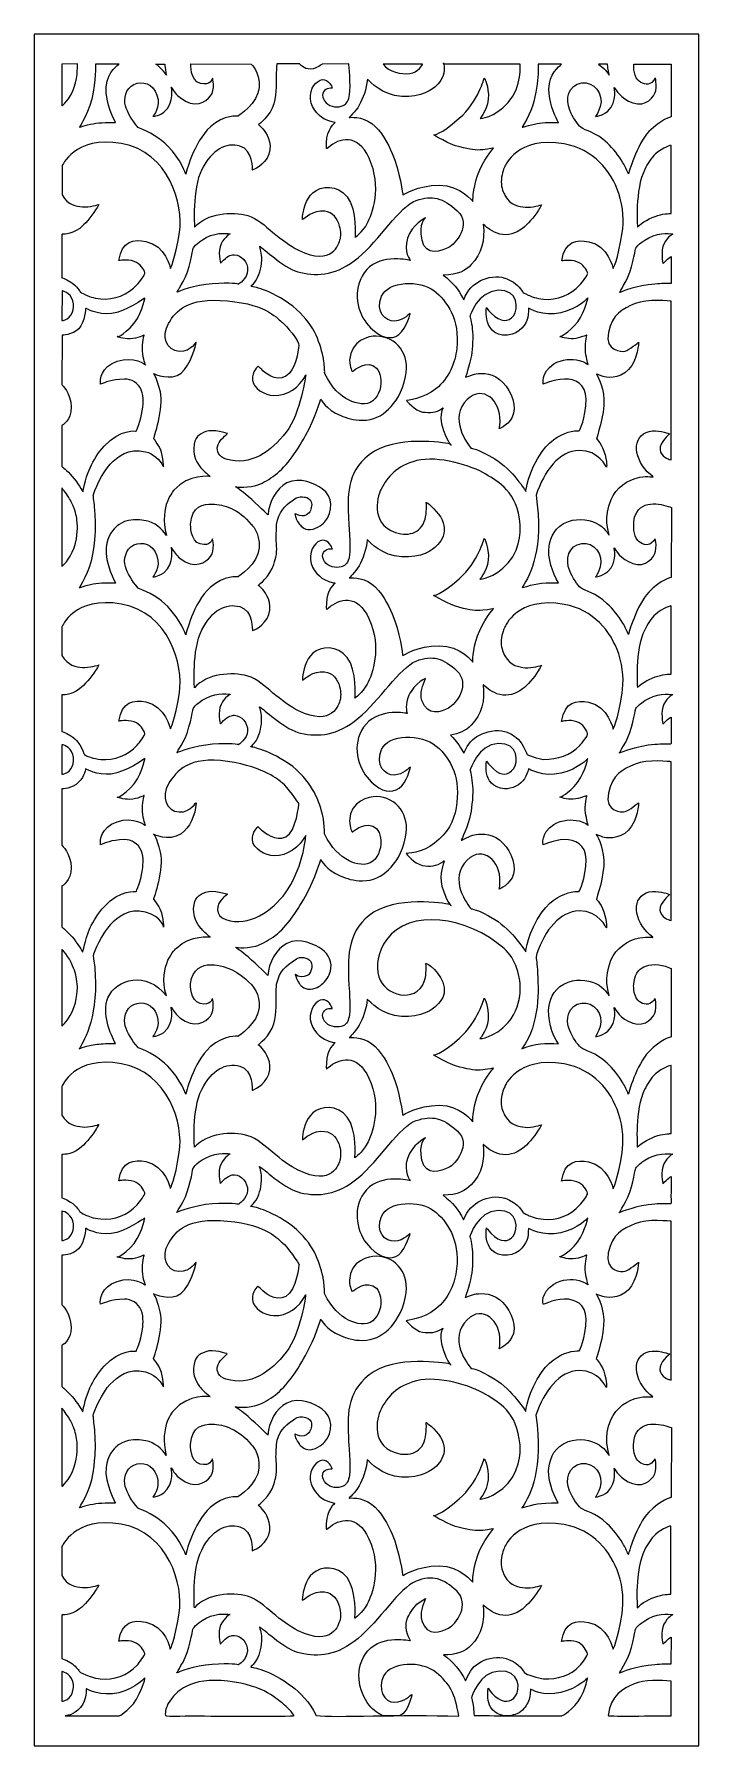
# Model space of a CAD drawing. Header units: centimetres. Extents: x -20.5 to -14.1, y -8.1 to 8.2.
import ezdxf

# ---------------------------------------------------------------- set-up
doc = ezdxf.new("R2010")
doc.units = ezdxf.units.CM
doc.header["$MEASUREMENT"] = 0
doc.layers.add('layer 1', color=7, linetype='Continuous')

msp = doc.modelspace()

# ---------------------------------------------------------------- linework, layer by layer
at = {"layer": 'layer 1', "color": 250}
for points, knots in [([(-20.46134, 8.24957), (-20.46134, 8.24957), (-14.10079, 8.24957), (-14.10079, 8.24957), (-14.10079, 8.24957), (-14.10079, 8.24957), (-14.10079, -8.11811), (-14.10079, -8.11811), (-14.10079, -8.11811), (-14.10079, -8.11811), (-20.46134, -8.11811), (-20.46134, -8.11811), (-20.46134, -8.11811), (-20.46134, -8.11811), (-20.46134, 8.24957), (-20.46134, 8.24957)], [0, 0, 0, 0, 0.2, 0.2, 0.2, 0.2, 0.4, 0.4, 0.4, 0.4, 0.6, 0.6, 0.6, 0.6, 1, 1, 1, 1]), ([(-20.19595, 7.9644), (-20.19595, 7.9644), (-20.04821, 7.965), (-20.04821, 7.965), (-20.04821, 7.965), (-20.04821, 7.965), (-20.03874, 7.86091), (-20.07968, 7.74183), (-20.07968, 7.74183), (-20.12061, 7.62274), (-20.19523, 7.5642), (-20.19586, 7.56376), (-20.19586, 7.56376), (-20.19586, 7.56376), (-20.19595, 7.9644), (-20.19595, 7.9644)], [0, 0, 0, 0, 0.2, 0.2, 0.2, 0.2, 0.4, 0.4, 0.4, 0.4, 0.6, 0.6, 0.6, 0.6, 1, 1, 1, 1]), ([(-20.02893, 7.35959), (-20.02959, 7.36066), (-19.92325, 7.51431), (-19.896, 7.69597), (-19.896, 7.69597), (-19.86875, 7.87763), (-19.87379, 7.96402), (-19.87379, 7.96402), (-19.87379, 7.96402), (-19.87379, 7.96402), (-19.64961, 7.96435), (-19.64961, 7.96435), (-19.64961, 7.96435), (-19.64961, 7.96435), (-19.75831, 7.89881), (-19.77249, 7.74666), (-19.77249, 7.74666), (-19.78666, 7.5945), (-19.68243, 7.40544), (-19.68243, 7.40544), (-19.68243, 7.40544), (-19.68243, 7.40544), (-19.80453, 7.40852), (-19.86993, 7.39772), (-19.86993, 7.39772), (-19.93825, 7.39061), (-20.02828, 7.35853), (-20.02893, 7.35959)], [0, 0, 0, 0, 0.125, 0.125, 0.125, 0.125, 0.25, 0.25, 0.25, 0.25, 0.375, 0.375, 0.375, 0.375, 0.5, 0.5, 0.5, 0.5, 0.625, 0.625, 0.625, 0.625, 0.75, 0.75, 0.75, 0.75, 1, 1, 1, 1]), ([(-19.32446, 7.46528), (-19.32446, 7.46528), (-19.24633, 7.55371), (-19.28634, 7.66667), (-19.28634, 7.66667), (-19.32634, 7.77964), (-19.42465, 7.80574), (-19.5067, 7.76945), (-19.5067, 7.76945), (-19.58874, 7.73315), (-19.60711, 7.62593), (-19.58821, 7.56479), (-19.58821, 7.56479), (-19.5693, 7.50366), (-19.52838, 7.42588), (-19.46631, 7.35788), (-19.46631, 7.35788), (-19.46311, 7.35437), (-19.45881, 7.35307), (-19.45449, 7.3516), (-19.45449, 7.3516), (-19.36718, 7.32178), (-19.25555, 7.25465), (-19.18295, 7.18036), (-19.18295, 7.18036), (-19.05537, 7.04982), (-19.00998, 6.91164), (-19.00998, 6.91164), (-19.00998, 6.91164), (-19.00998, 6.91164), (-18.94027, 7.21452), (-18.77517, 7.36381), (-18.77517, 7.36381), (-18.64261, 7.48369), (-18.50989, 7.46529), (-18.50989, 7.46529), (-18.50989, 7.46529), (-18.50989, 7.46529), (-18.31714, 7.58812), (-18.30856, 7.74152), (-18.30856, 7.74152), (-18.29998, 7.89491), (-18.38597, 7.96357), (-18.38597, 7.96357), (-18.38597, 7.96357), (-18.38597, 7.96357), (-18.96369, 7.96802), (-18.96369, 7.96802), (-18.96369, 7.96802), (-18.96369, 7.96802), (-18.96994, 7.80322), (-18.8711, 7.7789), (-18.8711, 7.7789), (-18.77226, 7.75459), (-18.75951, 7.82066), (-18.75551, 7.82858), (-18.75551, 7.82858), (-18.75151, 7.83651), (-18.72856, 7.71755), (-18.7726, 7.65974), (-18.7726, 7.65974), (-18.81663, 7.60193), (-18.92605, 7.53124), (-19.06588, 7.64308), (-19.06588, 7.64308), (-19.10036, 7.67065), (-19.12607, 7.70592), (-19.14941, 7.74403), (-19.14941, 7.74403), (-19.14941, 7.74403), (-19.1102, 7.5971), (-19.22067, 7.50354), (-19.22067, 7.50354), (-19.28424, 7.46172), (-19.32446, 7.46528), (-19.32446, 7.46528)], [0, 0, 0, 0, 0.05, 0.05, 0.05, 0.05, 0.1, 0.1, 0.1, 0.1, 0.15, 0.15, 0.15, 0.15, 0.2, 0.2, 0.2, 0.2, 0.25, 0.25, 0.25, 0.25, 0.3, 0.3, 0.3, 0.3, 0.35, 0.35, 0.35, 0.35, 0.4, 0.4, 0.4, 0.4, 0.45, 0.45, 0.45, 0.45, 0.5, 0.5, 0.5, 0.5, 0.55, 0.55, 0.55, 0.55, 0.6, 0.6, 0.6, 0.6, 0.65, 0.65, 0.65, 0.65, 0.7, 0.7, 0.7, 0.7, 0.75, 0.75, 0.75, 0.75, 0.8, 0.8, 0.8, 0.8, 0.85, 0.85, 0.85, 0.85, 0.9, 0.9, 0.9, 0.9, 1, 1, 1, 1]), ([(-19.29719, 7.96273), (-19.29719, 7.96273), (-19.26633, 7.9429), (-19.24187, 7.91609), (-19.24187, 7.91609), (-19.21742, 7.88929), (-19.19531, 7.85772), (-19.19531, 7.85772), (-19.19531, 7.85772), (-19.19531, 7.85772), (-19.20629, 7.9041), (-19.2092, 7.9306), (-19.2092, 7.9306), (-19.21211, 7.9571), (-19.21178, 7.96443), (-19.21178, 7.96443), (-19.21178, 7.96443), (-19.21178, 7.96443), (-19.29719, 7.96273), (-19.29719, 7.96273)], [0, 0, 0, 0, 0.16666667, 0.16666667, 0.16666667, 0.16666667, 0.33333333, 0.33333333, 0.33333333, 0.33333333, 0.5, 0.5, 0.5, 0.5, 0.66666667, 0.66666667, 0.66666667, 0.66666667, 1, 1, 1, 1]), ([(-18.31568, 7.38435), (-18.31568, 7.38435), (-18.19955, 7.4719), (-18.16785, 7.58359), (-18.16785, 7.58359), (-18.13615, 7.69528), (-18.14918, 7.80187), (-18.14543, 7.87076), (-18.14543, 7.87076), (-18.14167, 7.93966), (-18.14042, 7.96532), (-18.14042, 7.96532), (-18.14042, 7.96532), (-18.14042, 7.96532), (-17.92021, 7.96667), (-17.92021, 7.96667), (-17.92021, 7.96667), (-17.92021, 7.96667), (-17.88363, 7.91141), (-17.81692, 7.91645), (-17.81692, 7.91645), (-17.75021, 7.9215), (-17.70666, 7.96339), (-17.70666, 7.96339), (-17.70666, 7.96339), (-17.70666, 7.96339), (-17.45017, 7.96698), (-17.45017, 7.96698), (-17.45017, 7.96698), (-17.45017, 7.96698), (-17.43099, 7.75087), (-17.44281, 7.67288), (-17.44281, 7.67288), (-17.45102, 7.61866), (-17.4685, 7.58264), (-17.50301, 7.56692), (-17.50301, 7.56692), (-17.55044, 7.54532), (-17.62665, 7.55217), (-17.66673, 7.59357), (-17.66673, 7.59357), (-17.71395, 7.64236), (-17.70844, 7.69598), (-17.67074, 7.72062), (-17.67074, 7.72062), (-17.65422, 7.73142), (-17.63218, 7.73477), (-17.60724, 7.73256), (-17.60724, 7.73256), (-17.60724, 7.73256), (-17.62875, 7.80002), (-17.68154, 7.81352), (-17.68154, 7.81352), (-17.73433, 7.82703), (-17.80731, 7.76549), (-17.81792, 7.66473), (-17.81792, 7.66473), (-17.82853, 7.56397), (-17.74551, 7.46957), (-17.68283, 7.43875), (-17.68283, 7.43875), (-17.62016, 7.40794), (-17.5811, 7.40544), (-17.5811, 7.40544), (-17.5811, 7.40544), (-17.5811, 7.40544), (-17.66101, 7.34581), (-17.664, 7.21044), (-17.664, 7.21044), (-17.6655, 7.14259), (-17.66943, 7.14649), (-17.64559, 7.16707), (-17.64559, 7.16707), (-17.54334, 7.2553), (-17.36896, 7.3091), (-17.25663, 7.06526), (-17.25663, 7.06526), (-17.12867, 6.7875), (-17.22638, 6.52661), (-17.27355, 6.43968), (-17.27355, 6.43968), (-17.32071, 6.35275), (-17.39111, 6.30499), (-17.39111, 6.30499), (-17.39111, 6.30499), (-17.39111, 6.30499), (-17.36911, 6.57175), (-17.46505, 6.69314), (-17.46505, 6.69314), (-17.56099, 6.81452), (-17.71619, 6.80133), (-17.79374, 6.73381), (-17.79374, 6.73381), (-17.86246, 6.67397), (-17.8881, 6.56013), (-17.89246, 6.50541), (-17.89246, 6.50541), (-17.89278, 6.50142), (-17.89587, 6.47459), (-17.8921, 6.47657), (-17.8921, 6.47657), (-17.87199, 6.48709), (-17.79597, 6.5684), (-17.68133, 6.55699), (-17.68133, 6.55699), (-17.60307, 6.5492), (-17.55683, 6.4819), (-17.53796, 6.41506), (-17.53796, 6.41506), (-17.52281, 6.36141), (-17.52717, 6.3075), (-17.53274, 6.28906), (-17.53274, 6.28906), (-17.54525, 6.24764), (-17.60367, 6.02412), (-17.93273, 6.18488), (-17.93273, 6.18488), (-18.01071, 6.22297), (-18.09774, 6.28877), (-18.17933, 6.35692), (-18.17933, 6.35692), (-18.24935, 6.41543), (-18.32854, 6.48993), (-18.41736, 6.51552), (-18.41736, 6.51552), (-18.57039, 6.5596), (-18.80601, 6.53877), (-18.92666, 6.40485), (-18.92666, 6.40485), (-18.92666, 6.40485), (-18.9537, 6.76574), (-18.85693, 6.95669), (-18.85693, 6.95669), (-18.76016, 7.14764), (-18.62501, 7.2161), (-18.4932, 7.18007), (-18.4932, 7.18007), (-18.36139, 7.14404), (-18.37307, 6.94948), (-18.37307, 6.94948), (-18.37307, 6.94948), (-18.37307, 6.94948), (-18.25274, 6.99283), (-18.21517, 7.10402), (-18.21517, 7.10402), (-18.17761, 7.2152), (-18.24536, 7.3119), (-18.27357, 7.344), (-18.27357, 7.344), (-18.30178, 7.3761), (-18.31568, 7.38435), (-18.31568, 7.38435)], [0, 0, 0, 0, 0.02564103, 0.02564103, 0.02564103, 0.02564103, 0.05128205, 0.05128205, 0.05128205, 0.05128205, 0.07692308, 0.07692308, 0.07692308, 0.07692308, 0.1025641, 0.1025641, 0.1025641, 0.1025641, 0.12820513, 0.12820513, 0.12820513, 0.12820513, 0.15384615, 0.15384615, 0.15384615, 0.15384615, 0.17948718, 0.17948718, 0.17948718, 0.17948718, 0.20512821, 0.20512821, 0.20512821, 0.20512821, 0.23076923, 0.23076923, 0.23076923, 0.23076923, 0.25641026, 0.25641026, 0.25641026, 0.25641026, 0.28205128, 0.28205128, 0.28205128, 0.28205128, 0.30769231, 0.30769231, 0.30769231, 0.30769231, 0.33333333, 0.33333333, 0.33333333, 0.33333333, 0.35897436, 0.35897436, 0.35897436, 0.35897436, 0.38461538, 0.38461538, 0.38461538, 0.38461538, 0.41025641, 0.41025641, 0.41025641, 0.41025641, 0.43589744, 0.43589744, 0.43589744, 0.43589744, 0.46153846, 0.46153846, 0.46153846, 0.46153846, 0.48717949, 0.48717949, 0.48717949, 0.48717949, 0.51282051, 0.51282051, 0.51282051, 0.51282051, 0.53846154, 0.53846154, 0.53846154, 0.53846154, 0.56410256, 0.56410256, 0.56410256, 0.56410256, 0.58974359, 0.58974359, 0.58974359, 0.58974359, 0.61538462, 0.61538462, 0.61538462, 0.61538462, 0.64102564, 0.64102564, 0.64102564, 0.64102564, 0.66666667, 0.66666667, 0.66666667, 0.66666667, 0.69230769, 0.69230769, 0.69230769, 0.69230769, 0.71794872, 0.71794872, 0.71794872, 0.71794872, 0.74358974, 0.74358974, 0.74358974, 0.74358974, 0.76923077, 0.76923077, 0.76923077, 0.76923077, 0.79487179, 0.79487179, 0.79487179, 0.79487179, 0.82051282, 0.82051282, 0.82051282, 0.82051282, 0.84615385, 0.84615385, 0.84615385, 0.84615385, 0.87179487, 0.87179487, 0.87179487, 0.87179487, 0.8974359, 0.8974359, 0.8974359, 0.8974359, 0.92307692, 0.92307692, 0.92307692, 0.92307692, 0.94871795, 0.94871795, 0.94871795, 0.94871795, 1, 1, 1, 1]), ([(-17.4456, 7.45377), (-17.44985, 7.45208), (-17.38739, 7.50559), (-17.35062, 7.5711), (-17.35062, 7.5711), (-17.31386, 7.6366), (-17.28258, 7.72199), (-17.27257, 7.8203), (-17.27257, 7.8203), (-17.24449, 7.79361), (-17.13402, 7.66767), (-16.94437, 7.65537), (-16.94437, 7.65537), (-16.75472, 7.64306), (-16.64618, 7.72343), (-16.61016, 7.76016), (-16.61016, 7.76016), (-16.57413, 7.79689), (-16.53031, 7.85602), (-16.53745, 7.9324), (-16.53745, 7.9324), (-16.5446, 8.00879), (-16.54246, 7.96404), (-16.54246, 7.96404), (-16.54246, 7.96404), (-16.54246, 7.96404), (-15.81029, 7.96369), (-15.81029, 7.96369), (-15.81029, 7.96369), (-15.81029, 7.96369), (-15.78713, 7.7502), (-15.92447, 7.59768), (-15.92447, 7.59768), (-16.06181, 7.44516), (-16.19444, 7.44335), (-16.19444, 7.44335), (-16.19444, 7.44335), (-16.19444, 7.44335), (-16.10542, 7.54682), (-16.11436, 7.67319), (-16.11436, 7.67319), (-16.12329, 7.79956), (-16.15456, 7.83043), (-16.15456, 7.83043), (-16.15456, 7.83043), (-16.15456, 7.83043), (-16.20919, 7.60896), (-16.39356, 7.44549), (-16.39356, 7.44549), (-16.57793, 7.28202), (-16.63817, 7.28729), (-16.63817, 7.28729), (-16.63817, 7.28729), (-16.63817, 7.28729), (-16.48888, 7.19518), (-16.38799, 7.17127), (-16.38799, 7.17127), (-16.2871, 7.14736), (-16.2364, 7.13735), (-16.1671, 7.14484), (-16.1671, 7.14484), (-16.09779, 7.15232), (-16.06463, 7.1614), (-16.06463, 7.1614), (-16.06463, 7.1614), (-16.06463, 7.1614), (-16.16768, 7.04209), (-16.21774, 6.89972), (-16.21774, 6.89972), (-16.2678, 6.75735), (-16.26214, 6.64884), (-16.26214, 6.64884), (-16.26214, 6.64884), (-16.26214, 6.64884), (-16.37909, 6.80623), (-16.5853, 6.80623), (-16.5853, 6.80623), (-16.79151, 6.80623), (-16.93318, 6.7117), (-16.93318, 6.7117), (-16.93318, 6.7117), (-16.93318, 6.7117), (-16.96168, 6.9387), (-17.03461, 7.11008), (-17.03461, 7.11008), (-17.07165, 7.19711), (-17.13917, 7.32816), (-17.23129, 7.39668), (-17.23129, 7.39668), (-17.32496, 7.46636), (-17.44351, 7.4546), (-17.4456, 7.45377)], [0, 0, 0, 0, 0.04166667, 0.04166667, 0.04166667, 0.04166667, 0.08333333, 0.08333333, 0.08333333, 0.08333333, 0.125, 0.125, 0.125, 0.125, 0.16666667, 0.16666667, 0.16666667, 0.16666667, 0.20833333, 0.20833333, 0.20833333, 0.20833333, 0.25, 0.25, 0.25, 0.25, 0.29166667, 0.29166667, 0.29166667, 0.29166667, 0.33333333, 0.33333333, 0.33333333, 0.33333333, 0.375, 0.375, 0.375, 0.375, 0.41666667, 0.41666667, 0.41666667, 0.41666667, 0.45833333, 0.45833333, 0.45833333, 0.45833333, 0.5, 0.5, 0.5, 0.5, 0.54166667, 0.54166667, 0.54166667, 0.54166667, 0.58333333, 0.58333333, 0.58333333, 0.58333333, 0.625, 0.625, 0.625, 0.625, 0.66666667, 0.66666667, 0.66666667, 0.66666667, 0.70833333, 0.70833333, 0.70833333, 0.70833333, 0.75, 0.75, 0.75, 0.75, 0.79166667, 0.79166667, 0.79166667, 0.79166667, 0.83333333, 0.83333333, 0.83333333, 0.83333333, 0.875, 0.875, 0.875, 0.875, 0.91666667, 0.91666667, 0.91666667, 0.91666667, 1, 1, 1, 1]), ([(-17.12059, 7.96404), (-17.12059, 7.96404), (-16.74398, 7.96327), (-16.74398, 7.96327), (-16.74398, 7.96327), (-16.74398, 7.96327), (-16.78614, 7.88148), (-16.86761, 7.87299), (-16.86761, 7.87299), (-16.94839, 7.86458), (-17.06783, 7.88808), (-17.12059, 7.96404)], [0, 0, 0, 0, 0.25, 0.25, 0.25, 0.25, 0.5, 0.5, 0.5, 0.5, 1, 1, 1, 1]), ([(-15.63663, 7.96284), (-15.63663, 7.96284), (-15.41354, 7.96349), (-15.41354, 7.96349), (-15.41354, 7.96349), (-15.41354, 7.96349), (-15.50835, 7.90161), (-15.53033, 7.77638), (-15.53033, 7.77638), (-15.5523, 7.65114), (-15.49371, 7.50836), (-15.478, 7.47507), (-15.478, 7.47507), (-15.46229, 7.44178), (-15.44478, 7.40372), (-15.44478, 7.40372), (-15.44478, 7.40372), (-15.44478, 7.40372), (-15.56728, 7.41001), (-15.62449, 7.39991), (-15.62449, 7.39991), (-15.68171, 7.38981), (-15.79127, 7.35936), (-15.79127, 7.35936), (-15.79127, 7.35936), (-15.72462, 7.46146), (-15.68232, 7.57234), (-15.66026, 7.69474), (-15.66026, 7.69474), (-15.64061, 7.80379), (-15.6359, 7.8808), (-15.63663, 7.96284)], [0, 0, 0, 0, 0.11111111, 0.11111111, 0.11111111, 0.11111111, 0.22222222, 0.22222222, 0.22222222, 0.22222222, 0.33333333, 0.33333333, 0.33333333, 0.33333333, 0.44444444, 0.44444444, 0.44444444, 0.44444444, 0.55555556, 0.55555556, 0.55555556, 0.55555556, 0.66666667, 0.66666667, 0.66666667, 0.66666667, 0.77777778, 0.77777778, 0.77777778, 0.77777778, 1, 1, 1, 1]), ([(-15.08788, 7.46417), (-15.08788, 7.46417), (-15.05805, 7.5087), (-15.0433, 7.55955), (-15.0433, 7.55955), (-15.00858, 7.67929), (-15.10678, 7.80075), (-15.22041, 7.7839), (-15.22041, 7.7839), (-15.34798, 7.76498), (-15.38188, 7.63049), (-15.33559, 7.52197), (-15.33559, 7.52197), (-15.30866, 7.45881), (-15.26102, 7.38441), (-15.22803, 7.35859), (-15.22803, 7.35859), (-15.18451, 7.32452), (-15.09386, 7.31904), (-14.97571, 7.20798), (-14.97571, 7.20798), (-14.92116, 7.15671), (-14.86812, 7.0915), (-14.82651, 7.02129), (-14.82651, 7.02129), (-14.80581, 6.98635), (-14.79008, 6.94878), (-14.77415, 6.91383), (-14.77415, 6.91383), (-14.77415, 6.91383), (-14.69587, 7.1976), (-14.57844, 7.31815), (-14.57844, 7.31815), (-14.46102, 7.4387), (-14.36476, 7.45949), (-14.36476, 7.45949), (-14.36476, 7.45949), (-14.36476, 7.45949), (-14.36476, 7.96455), (-14.36476, 7.96455), (-14.36476, 7.96455), (-14.36476, 7.96455), (-14.72282, 7.96455), (-14.72282, 7.96455), (-14.72282, 7.96455), (-14.72282, 7.96455), (-14.73123, 7.86493), (-14.68313, 7.81197), (-14.68313, 7.81197), (-14.65232, 7.77805), (-14.59256, 7.7548), (-14.5518, 7.78841), (-14.5518, 7.78841), (-14.5161, 7.81784), (-14.51845, 7.84634), (-14.51354, 7.8162), (-14.51354, 7.8162), (-14.50991, 7.79394), (-14.50695, 7.74946), (-14.51325, 7.70985), (-14.51325, 7.70985), (-14.52211, 7.65412), (-14.60974, 7.54855), (-14.73215, 7.59216), (-14.73215, 7.59216), (-14.85456, 7.63577), (-14.89377, 7.72139), (-14.91085, 7.74166), (-14.91085, 7.74166), (-14.91085, 7.74166), (-14.87524, 7.60699), (-14.97007, 7.51465), (-14.97007, 7.51465), (-15.03291, 7.46565), (-15.08788, 7.46417), (-15.08788, 7.46417)], [0, 0, 0, 0, 0.05, 0.05, 0.05, 0.05, 0.1, 0.1, 0.1, 0.1, 0.15, 0.15, 0.15, 0.15, 0.2, 0.2, 0.2, 0.2, 0.25, 0.25, 0.25, 0.25, 0.3, 0.3, 0.3, 0.3, 0.35, 0.35, 0.35, 0.35, 0.4, 0.4, 0.4, 0.4, 0.45, 0.45, 0.45, 0.45, 0.5, 0.5, 0.5, 0.5, 0.55, 0.55, 0.55, 0.55, 0.6, 0.6, 0.6, 0.6, 0.65, 0.65, 0.65, 0.65, 0.7, 0.7, 0.7, 0.7, 0.75, 0.75, 0.75, 0.75, 0.8, 0.8, 0.8, 0.8, 0.85, 0.85, 0.85, 0.85, 0.9, 0.9, 0.9, 0.9, 1, 1, 1, 1]), ([(-15.06224, 7.96365), (-15.06224, 7.96365), (-14.97497, 7.96377), (-14.97497, 7.96377), (-14.97497, 7.96377), (-14.97497, 7.96377), (-14.9708, 7.92454), (-14.9687, 7.91316), (-14.9687, 7.91316), (-14.96659, 7.90179), (-14.95737, 7.85971), (-14.95737, 7.85743), (-14.95737, 7.85743), (-14.95737, 7.85516), (-14.98561, 7.90037), (-15.00984, 7.92255), (-15.00984, 7.92255), (-15.03407, 7.94473), (-15.06224, 7.96365), (-15.06224, 7.96365)], [0, 0, 0, 0, 0.16666667, 0.16666667, 0.16666667, 0.16666667, 0.33333333, 0.33333333, 0.33333333, 0.33333333, 0.5, 0.5, 0.5, 0.5, 0.66666667, 0.66666667, 0.66666667, 0.66666667, 1, 1, 1, 1]), ([(-19.40149, 5.96798), (-19.39647, 5.95367), (-19.45326, 5.88048), (-19.47574, 5.85557), (-19.47574, 5.85557), (-19.56399, 5.75782), (-19.69525, 5.70636), (-19.82369, 5.71891), (-19.82369, 5.71891), (-19.89776, 5.72615), (-19.94286, 5.74451), (-19.97166, 5.75842), (-19.97166, 5.75842), (-20.0028, 5.77347), (-20.02153, 5.78516), (-20.02153, 5.78516), (-20.02153, 5.78516), (-20.02153, 5.78516), (-20.05378, 5.84401), (-20.11162, 5.88003), (-20.11162, 5.88003), (-20.16946, 5.91606), (-20.19727, 5.92087), (-20.19727, 5.92087), (-20.19727, 5.92087), (-20.19727, 5.92087), (-20.19596, 6.3352), (-20.19596, 6.3352), (-20.19596, 6.3352), (-20.19594, 6.33903), (-20.11636, 6.32453), (-20.02615, 6.39334), (-20.02615, 6.39334), (-19.98061, 6.42806), (-19.91476, 6.50243), (-19.87371, 6.56949), (-19.87371, 6.56949), (-19.86222, 6.58827), (-19.84956, 6.60582), (-19.84253, 6.62217), (-19.84253, 6.62217), (-19.84253, 6.62217), (-19.93866, 6.5916), (-19.99983, 6.59881), (-19.99983, 6.59881), (-20.06101, 6.60601), (-20.1381, 6.61354), (-20.19506, 6.71243), (-20.19506, 6.71243), (-20.19521, 6.73372), (-20.19503, 6.95274), (-20.19519, 6.98645), (-20.19519, 6.98645), (-20.19519, 6.98645), (-20.07883, 7.28393), (-19.62637, 7.20395), (-19.62637, 7.20395), (-19.17391, 7.12398), (-19.02934, 6.62343), (-19.07161, 6.35441), (-19.07161, 6.35441), (-19.11387, 6.0854), (-19.1579, 6.01078), (-19.1579, 6.01078), (-19.1579, 6.01078), (-19.1579, 6.01078), (-19.20394, 6.23125), (-19.39213, 6.268), (-19.39213, 6.268), (-19.50515, 6.29007), (-19.62415, 6.27599), (-19.65039, 6.08427), (-19.65039, 6.08427), (-19.65039, 6.08427), (-19.57572, 6.10158), (-19.50464, 6.0769), (-19.50464, 6.0769), (-19.44361, 6.0557), (-19.41256, 5.99947), (-19.40149, 5.96798)], [0, 0, 0, 0, 0.04761905, 0.04761905, 0.04761905, 0.04761905, 0.0952381, 0.0952381, 0.0952381, 0.0952381, 0.14285714, 0.14285714, 0.14285714, 0.14285714, 0.19047619, 0.19047619, 0.19047619, 0.19047619, 0.23809524, 0.23809524, 0.23809524, 0.23809524, 0.28571429, 0.28571429, 0.28571429, 0.28571429, 0.33333333, 0.33333333, 0.33333333, 0.33333333, 0.38095238, 0.38095238, 0.38095238, 0.38095238, 0.42857143, 0.42857143, 0.42857143, 0.42857143, 0.47619048, 0.47619048, 0.47619048, 0.47619048, 0.52380952, 0.52380952, 0.52380952, 0.52380952, 0.57142857, 0.57142857, 0.57142857, 0.57142857, 0.61904762, 0.61904762, 0.61904762, 0.61904762, 0.66666667, 0.66666667, 0.66666667, 0.66666667, 0.71428571, 0.71428571, 0.71428571, 0.71428571, 0.76190476, 0.76190476, 0.76190476, 0.76190476, 0.80952381, 0.80952381, 0.80952381, 0.80952381, 0.85714286, 0.85714286, 0.85714286, 0.85714286, 0.9047619, 0.9047619, 0.9047619, 0.9047619, 1, 1, 1, 1]), ([(-15.1638, 5.96516), (-15.15877, 5.95085), (-15.21556, 5.87766), (-15.23805, 5.85275), (-15.23805, 5.85275), (-15.32629, 5.75499), (-15.45755, 5.70353), (-15.586, 5.71609), (-15.586, 5.71609), (-15.66006, 5.72333), (-15.70517, 5.74168), (-15.73396, 5.7556), (-15.73396, 5.7556), (-15.76511, 5.77065), (-15.78383, 5.78234), (-15.78383, 5.78234), (-15.78383, 5.78234), (-15.78383, 5.78234), (-15.81609, 5.84118), (-15.87393, 5.87721), (-15.87393, 5.87721), (-15.93177, 5.91324), (-15.95958, 5.91804), (-15.95958, 5.91804), (-15.95958, 5.91804), (-16.02556, 5.9424), (-16.12701, 5.92612), (-16.18873, 5.89337), (-16.18873, 5.89337), (-16.25723, 5.85702), (-16.31278, 5.80864), (-16.35023, 5.71077), (-16.35023, 5.71077), (-16.40594, 5.81871), (-16.45108, 5.87033), (-16.54738, 5.94678), (-16.54738, 5.94678), (-16.40424, 5.94659), (-16.33187, 5.9901), (-16.27785, 6.04606), (-16.27785, 6.04606), (-16.17729, 6.15022), (-16.14504, 6.28177), (-16.16445, 6.43161), (-16.16445, 6.43161), (-16.16563, 6.44074), (-16.14387, 6.40826), (-16.10063, 6.38172), (-16.10063, 6.38172), (-16.07262, 6.36453), (-16.04302, 6.34826), (-16.00379, 6.33904), (-16.00379, 6.33904), (-15.92613, 6.32077), (-15.85328, 6.3428), (-15.78721, 6.39319), (-15.78721, 6.39319), (-15.74168, 6.42792), (-15.67707, 6.49961), (-15.63602, 6.56667), (-15.63602, 6.56667), (-15.62452, 6.58545), (-15.61187, 6.603), (-15.60484, 6.61935), (-15.60484, 6.61935), (-15.60484, 6.61935), (-15.70096, 6.58878), (-15.76214, 6.59598), (-15.76214, 6.59598), (-15.82332, 6.60319), (-15.90041, 6.61072), (-15.95736, 6.70961), (-15.95736, 6.70961), (-15.96801, 6.72994), (-15.99143, 6.77811), (-15.99142, 6.83716), (-15.99142, 6.83716), (-15.99142, 6.90098), (-15.97063, 6.95544), (-15.9575, 6.98363), (-15.9575, 6.98363), (-15.9575, 6.98363), (-15.84113, 7.28111), (-15.38867, 7.20113), (-15.38867, 7.20113), (-15.10942, 7.15177), (-14.94, 6.9445), (-14.86685, 6.72804), (-14.86685, 6.72804), (-14.82148, 6.59378), (-14.81773, 6.45457), (-14.83391, 6.35159), (-14.83391, 6.35159), (-14.87618, 6.08258), (-14.9202, 6.00795), (-14.9202, 6.00795), (-14.9202, 6.00795), (-14.9202, 6.00795), (-14.96625, 6.22843), (-15.15444, 6.26518), (-15.15444, 6.26518), (-15.26746, 6.28725), (-15.38645, 6.27316), (-15.4127, 6.08145), (-15.4127, 6.08145), (-15.4127, 6.08145), (-15.33802, 6.09876), (-15.26695, 6.07408), (-15.26695, 6.07408), (-15.20591, 6.05288), (-15.17487, 5.99665), (-15.1638, 5.96516)], [0, 0, 0, 0, 0.03448276, 0.03448276, 0.03448276, 0.03448276, 0.06896552, 0.06896552, 0.06896552, 0.06896552, 0.10344828, 0.10344828, 0.10344828, 0.10344828, 0.13793103, 0.13793103, 0.13793103, 0.13793103, 0.17241379, 0.17241379, 0.17241379, 0.17241379, 0.20689655, 0.20689655, 0.20689655, 0.20689655, 0.24137931, 0.24137931, 0.24137931, 0.24137931, 0.27586207, 0.27586207, 0.27586207, 0.27586207, 0.31034483, 0.31034483, 0.31034483, 0.31034483, 0.34482759, 0.34482759, 0.34482759, 0.34482759, 0.37931034, 0.37931034, 0.37931034, 0.37931034, 0.4137931, 0.4137931, 0.4137931, 0.4137931, 0.44827586, 0.44827586, 0.44827586, 0.44827586, 0.48275862, 0.48275862, 0.48275862, 0.48275862, 0.51724138, 0.51724138, 0.51724138, 0.51724138, 0.55172414, 0.55172414, 0.55172414, 0.55172414, 0.5862069, 0.5862069, 0.5862069, 0.5862069, 0.62068966, 0.62068966, 0.62068966, 0.62068966, 0.65517241, 0.65517241, 0.65517241, 0.65517241, 0.68965517, 0.68965517, 0.68965517, 0.68965517, 0.72413793, 0.72413793, 0.72413793, 0.72413793, 0.75862069, 0.75862069, 0.75862069, 0.75862069, 0.79310345, 0.79310345, 0.79310345, 0.79310345, 0.82758621, 0.82758621, 0.82758621, 0.82758621, 0.86206897, 0.86206897, 0.86206897, 0.86206897, 0.89655172, 0.89655172, 0.89655172, 0.89655172, 0.93103448, 0.93103448, 0.93103448, 0.93103448, 1, 1, 1, 1]), ([(-14.36538, 6.53587), (-14.36538, 6.53438), (-14.42437, 6.53607), (-14.49156, 6.51619), (-14.49156, 6.51619), (-14.56444, 6.49461), (-14.64745, 6.44977), (-14.68777, 6.40502), (-14.68777, 6.40502), (-14.68777, 6.40502), (-14.71481, 6.76591), (-14.61804, 6.95686), (-14.61804, 6.95686), (-14.59142, 7.0094), (-14.55749, 7.06819), (-14.51423, 7.10596), (-14.51423, 7.10596), (-14.44448, 7.16686), (-14.36539, 7.19157), (-14.36539, 7.18544), (-14.36539, 7.18544), (-14.36539, 7.18544), (-14.36538, 6.53587), (-14.36538, 6.53587)], [0, 0, 0, 0, 0.14285714, 0.14285714, 0.14285714, 0.14285714, 0.28571429, 0.28571429, 0.28571429, 0.28571429, 0.42857143, 0.42857143, 0.42857143, 0.42857143, 0.57142857, 0.57142857, 0.57142857, 0.57142857, 0.71428571, 0.71428571, 0.71428571, 0.71428571, 1, 1, 1, 1]), ([(-17.68188, 3.58352), (-17.68188, 3.58352), (-17.75079, 3.51726), (-17.8175, 3.51222), (-17.8175, 3.51222), (-17.88421, 3.50717), (-17.9208, 3.56243), (-17.9208, 3.56243), (-17.9208, 3.56243), (-17.95065, 3.60198), (-17.9625, 3.63183), (-17.967, 3.66102), (-17.967, 3.66102), (-17.96896, 3.67375), (-17.89062, 3.6043), (-17.83106, 3.674), (-17.83106, 3.674), (-17.81291, 3.69524), (-17.79798, 3.7459), (-17.80996, 3.77926), (-17.80996, 3.77926), (-17.82021, 3.80778), (-17.85574, 3.82109), (-17.8638, 3.82105), (-17.8638, 3.82105), (-17.87539, 3.82098), (-17.90683, 3.8334), (-17.9426, 3.82053), (-17.9426, 3.82053), (-17.95955, 3.81444), (-17.97352, 3.79948), (-17.99187, 3.78792), (-17.99187, 3.78792), (-18.0574, 3.74665), (-18.12838, 3.67625), (-18.141, 3.56108), (-18.141, 3.56108), (-18.141, 3.56108), (-18.14226, 3.53542), (-18.14601, 3.46652), (-18.14601, 3.46652), (-18.14871, 3.417), (-18.13523, 3.34936), (-18.14343, 3.273), (-18.14343, 3.273), (-18.14663, 3.24312), (-18.15952, 3.21076), (-18.16843, 3.17935), (-18.16843, 3.17935), (-18.20013, 3.06766), (-18.31626, 2.98011), (-18.31626, 2.98011), (-18.31626, 2.98011), (-18.31626, 2.98011), (-18.30237, 2.97186), (-18.27415, 2.93976), (-18.27415, 2.93976), (-18.24594, 2.90766), (-18.17819, 2.81096), (-18.21575, 2.69978), (-18.21575, 2.69978), (-18.25332, 2.58859), (-18.37366, 2.54524), (-18.37366, 2.54524), (-18.37366, 2.54524), (-18.37366, 2.54524), (-18.36198, 2.7398), (-18.49379, 2.77583), (-18.49379, 2.77583), (-18.6256, 2.81186), (-18.76074, 2.7434), (-18.85751, 2.55245), (-18.85751, 2.55245), (-18.95429, 2.3615), (-18.92724, 2.00061), (-18.92724, 2.00061), (-18.92724, 2.00061), (-18.80659, 2.13454), (-18.57097, 2.15536), (-18.41794, 2.11128), (-18.41794, 2.11128), (-18.32913, 2.08569), (-18.24993, 2.01119), (-18.17991, 1.95268), (-18.17991, 1.95268), (-18.09832, 1.88453), (-18.01129, 1.81873), (-17.93331, 1.78064), (-17.93331, 1.78064), (-17.60425, 1.61988), (-17.54583, 1.8434), (-17.53332, 1.88482), (-17.53332, 1.88482), (-17.52775, 1.90326), (-17.5234, 1.95717), (-17.53854, 2.01082), (-17.53854, 2.01082), (-17.55741, 2.07766), (-17.60366, 2.14496), (-17.68192, 2.15275), (-17.68192, 2.15275), (-17.79655, 2.16416), (-17.87257, 2.08285), (-17.89268, 2.07233), (-17.89268, 2.07233), (-17.89646, 2.07035), (-17.89336, 2.09718), (-17.89305, 2.10117), (-17.89305, 2.10117), (-17.88868, 2.15589), (-17.86304, 2.26973), (-17.79432, 2.32957), (-17.79432, 2.32957), (-17.71677, 2.39709), (-17.56158, 2.41028), (-17.46563, 2.2889), (-17.46563, 2.2889), (-17.36969, 2.16751), (-17.3917, 1.90075), (-17.3917, 1.90075), (-17.3917, 1.90075), (-17.3917, 1.90075), (-17.32129, 1.94851), (-17.27413, 2.03544), (-17.27413, 2.03544), (-17.22697, 2.12237), (-17.12925, 2.38326), (-17.25721, 2.66102), (-17.25721, 2.66102), (-17.36954, 2.90486), (-17.54392, 2.85107), (-17.64617, 2.76283), (-17.64617, 2.76283), (-17.67002, 2.74225), (-17.66608, 2.73835), (-17.66458, 2.8062), (-17.66458, 2.8062), (-17.66159, 2.94157), (-17.58169, 3.0012), (-17.58169, 3.0012), (-17.58169, 3.0012), (-17.58169, 3.0012), (-17.62074, 3.0037), (-17.68342, 3.03451), (-17.68342, 3.03451), (-17.74609, 3.06533), (-17.82912, 3.15973), (-17.8185, 3.26049), (-17.8185, 3.26049), (-17.80789, 3.36125), (-17.73492, 3.42279), (-17.68213, 3.40928), (-17.68213, 3.40928), (-17.62934, 3.39578), (-17.60783, 3.32832), (-17.60783, 3.32832), (-17.60783, 3.32832), (-17.63276, 3.33053), (-17.6548, 3.32718), (-17.67132, 3.31638), (-17.67132, 3.31638), (-17.70902, 3.29174), (-17.71454, 3.23812), (-17.66731, 3.18933), (-17.66731, 3.18933), (-17.62724, 3.14793), (-17.55102, 3.14108), (-17.50359, 3.16268), (-17.50359, 3.16268), (-17.46908, 3.1784), (-17.45161, 3.21442), (-17.44339, 3.26864), (-17.44339, 3.26864), (-17.43158, 3.34663), (-17.452, 3.59891), (-17.452, 3.59891), (-17.452, 3.59891), (-17.45987, 3.82908), (-17.48005, 4.05272), (-17.25519, 4.22752), (-17.25519, 4.22752), (-17.00492, 4.42207), (-16.52885, 4.34041), (-16.48992, 4.3332), (-16.48992, 4.3332), (-16.45099, 4.326), (-16.47435, 4.27436), (-16.54442, 4.46051), (-16.54442, 4.46051), (-16.6145, 4.64665), (-16.51265, 4.70297), (-16.5627, 4.6665), (-16.5627, 4.6665), (-16.61274, 4.63002), (-16.6753, 4.62732), (-16.74537, 4.63678), (-16.74537, 4.63678), (-16.81543, 4.64623), (-16.89962, 4.74627), (-16.89962, 4.74627), (-16.89962, 4.74627), (-16.89962, 4.74627), (-16.73686, 4.7617), (-16.61634, 4.85853), (-16.61634, 4.85853), (-16.49042, 4.95969), (-16.43158, 5.10927), (-16.41713, 5.24342), (-16.41713, 5.24342), (-16.3871, 5.52226), (-16.50922, 5.69951), (-16.63735, 5.79894), (-16.63735, 5.79894), (-16.76548, 5.89837), (-17.07348, 5.89401), (-17.13628, 5.74367), (-17.13628, 5.74367), (-17.19907, 5.59333), (-17.09997, 5.50129), (-17.01074, 5.50579), (-17.01074, 5.50579), (-16.92152, 5.51029), (-16.85898, 5.59042), (-16.86232, 5.57691), (-16.86232, 5.57691), (-16.86565, 5.56341), (-16.91985, 5.38965), (-16.99907, 5.35904), (-16.99907, 5.35904), (-17.07829, 5.32843), (-17.17713, 5.35924), (-17.2795, 5.4864), (-17.2795, 5.4864), (-17.38187, 5.61355), (-17.41928, 5.84094), (-17.27914, 5.99842), (-17.27914, 5.99842), (-17.139, 6.15591), (-16.86052, 6.08562), (-16.86052, 6.08562), (-16.86052, 6.08562), (-16.86052, 6.08562), (-16.9306, 6.16717), (-16.88873, 6.29884), (-16.88873, 6.29884), (-16.84687, 6.43051), (-16.71673, 6.4934), (-16.71673, 6.4934), (-16.71673, 6.4934), (-16.71673, 6.4934), (-16.78499, 6.44328), (-16.74949, 6.28115), (-16.74949, 6.28115), (-16.714, 6.11902), (-16.56213, 6.17958), (-16.49608, 6.20983), (-16.49608, 6.20983), (-16.43004, 6.24008), (-16.27079, 6.43367), (-16.41206, 6.56098), (-16.41206, 6.56098), (-16.55332, 6.68828), (-16.64937, 6.71112), (-16.80552, 6.65924), (-16.80552, 6.65924), (-16.96168, 6.60736), (-17.15842, 6.27755), (-17.36031, 6.11182), (-17.36031, 6.11182), (-17.56219, 5.94609), (-17.73738, 5.93168), (-17.9109, 5.96951), (-17.9109, 5.96951), (-18.05425, 6.00076), (-18.24086, 6.178), (-18.2931, 6.21445), (-18.2931, 6.21445), (-18.3041, 6.22212), (-18.30569, 6.22444), (-18.30351, 6.21686), (-18.30351, 6.21686), (-18.29275, 6.17942), (-18.27746, 6.14868), (-18.28665, 6.0562), (-18.28665, 6.0562), (-18.29014, 6.02111), (-18.29955, 5.9857), (-18.31121, 5.95277), (-18.31121, 5.95277), (-18.34265, 5.86397), (-18.3953, 5.84189), (-18.38612, 5.83923), (-18.38612, 5.83923), (-18.37534, 5.8361), (-18.21027, 5.81503), (-17.98671, 5.6498), (-17.98671, 5.6498), (-17.78338, 5.47755), (-17.73353, 5.32355), (-17.69547, 5.16276), (-17.69547, 5.16276), (-17.68971, 5.13842), (-17.68511, 5.07417), (-17.68186, 5.03373), (-17.68186, 5.03373), (-17.68063, 5.0185), (-17.6827, 5.00617), (-17.68028, 5.0014), (-17.68028, 5.0014), (-17.61591, 4.87466), (-17.53682, 4.79227), (-17.44643, 4.74906), (-17.44643, 4.74906), (-17.38014, 4.71736), (-17.28268, 4.69328), (-17.22025, 4.74461), (-17.22025, 4.74461), (-17.15852, 4.79536), (-17.13149, 4.89039), (-17.14643, 4.96974), (-17.14643, 4.96974), (-17.15274, 5.00324), (-17.1646, 5.03713), (-17.18591, 5.05753), (-17.18591, 5.05753), (-17.27421, 5.14208), (-17.39881, 5.03821), (-17.4126, 5.02707), (-17.4126, 5.02707), (-17.41912, 5.02181), (-17.4235, 5.03084), (-17.42904, 5.05054), (-17.42904, 5.05054), (-17.43409, 5.06848), (-17.44345, 5.09498), (-17.4423, 5.13261), (-17.4423, 5.13261), (-17.43652, 5.32257), (-17.25733, 5.36435), (-17.18725, 5.36303), (-17.18725, 5.36303), (-16.99019, 5.35932), (-16.86219, 5.18665), (-16.90662, 4.97647), (-16.90662, 4.97647), (-16.93974, 4.81982), (-17.00302, 4.7269), (-17.07054, 4.66306), (-17.07054, 4.66306), (-17.13806, 4.59921), (-17.21413, 4.55829), (-17.31995, 4.55768), (-17.31995, 4.55768), (-17.40577, 4.55719), (-17.47297, 4.58066), (-17.52768, 4.60312), (-17.52768, 4.60312), (-17.67027, 4.66168), (-17.71839, 4.76036), (-17.71839, 4.76036), (-17.71839, 4.76036), (-17.71839, 4.76036), (-17.76812, 4.58721), (-17.86455, 4.41215), (-17.86455, 4.41215), (-17.95514, 4.24771), (-18.0632, 4.09606), (-18.17476, 4.02002), (-18.17476, 4.02002), (-18.2309, 3.98175), (-18.28842, 3.94847), (-18.3406, 3.93425), (-18.3406, 3.93425), (-18.45539, 3.90297), (-18.54431, 3.9259), (-18.53571, 3.92219), (-18.53571, 3.92219), (-18.53067, 3.92001), (-18.47324, 3.88152), (-18.41345, 3.82947), (-18.41345, 3.82947), (-18.32469, 3.7522), (-18.22365, 3.65193), (-18.22365, 3.65193), (-18.22365, 3.65193), (-18.21773, 3.77336), (-18.14478, 3.90856), (-18.04269, 3.95878), (-18.04269, 3.95878), (-17.91617, 4.02103), (-17.77427, 3.94823), (-17.70506, 3.90132), (-17.70506, 3.90132), (-17.60316, 3.83226), (-17.59578, 3.68381), (-17.68182, 3.58358), (-17.68182, 3.58358), (-17.68182, 3.58358), (-17.68188, 3.58352), (-17.68188, 3.58352)], [0, 0, 0, 0, 0.00990099, 0.00990099, 0.00990099, 0.00990099, 0.01980198, 0.01980198, 0.01980198, 0.01980198, 0.02970297, 0.02970297, 0.02970297, 0.02970297, 0.03960396, 0.03960396, 0.03960396, 0.03960396, 0.04950495, 0.04950495, 0.04950495, 0.04950495, 0.05940594, 0.05940594, 0.05940594, 0.05940594, 0.06930693, 0.06930693, 0.06930693, 0.06930693, 0.07920792, 0.07920792, 0.07920792, 0.07920792, 0.08910891, 0.08910891, 0.08910891, 0.08910891, 0.0990099, 0.0990099, 0.0990099, 0.0990099, 0.10891089, 0.10891089, 0.10891089, 0.10891089, 0.11881188, 0.11881188, 0.11881188, 0.11881188, 0.12871287, 0.12871287, 0.12871287, 0.12871287, 0.13861386, 0.13861386, 0.13861386, 0.13861386, 0.14851485, 0.14851485, 0.14851485, 0.14851485, 0.15841584, 0.15841584, 0.15841584, 0.15841584, 0.16831683, 0.16831683, 0.16831683, 0.16831683, 0.17821782, 0.17821782, 0.17821782, 0.17821782, 0.18811881, 0.18811881, 0.18811881, 0.18811881, 0.1980198, 0.1980198, 0.1980198, 0.1980198, 0.20792079, 0.20792079, 0.20792079, 0.20792079, 0.21782178, 0.21782178, 0.21782178, 0.21782178, 0.22772277, 0.22772277, 0.22772277, 0.22772277, 0.23762376, 0.23762376, 0.23762376, 0.23762376, 0.24752475, 0.24752475, 0.24752475, 0.24752475, 0.25742574, 0.25742574, 0.25742574, 0.25742574, 0.26732673, 0.26732673, 0.26732673, 0.26732673, 0.27722772, 0.27722772, 0.27722772, 0.27722772, 0.28712871, 0.28712871, 0.28712871, 0.28712871, 0.2970297, 0.2970297, 0.2970297, 0.2970297, 0.30693069, 0.30693069, 0.30693069, 0.30693069, 0.31683168, 0.31683168, 0.31683168, 0.31683168, 0.32673267, 0.32673267, 0.32673267, 0.32673267, 0.33663366, 0.33663366, 0.33663366, 0.33663366, 0.34653465, 0.34653465, 0.34653465, 0.34653465, 0.35643564, 0.35643564, 0.35643564, 0.35643564, 0.36633663, 0.36633663, 0.36633663, 0.36633663, 0.37623762, 0.37623762, 0.37623762, 0.37623762, 0.38613861, 0.38613861, 0.38613861, 0.38613861, 0.3960396, 0.3960396, 0.3960396, 0.3960396, 0.40594059, 0.40594059, 0.40594059, 0.40594059, 0.41584158, 0.41584158, 0.41584158, 0.41584158, 0.42574257, 0.42574257, 0.42574257, 0.42574257, 0.43564356, 0.43564356, 0.43564356, 0.43564356, 0.44554455, 0.44554455, 0.44554455, 0.44554455, 0.45544554, 0.45544554, 0.45544554, 0.45544554, 0.46534653, 0.46534653, 0.46534653, 0.46534653, 0.47524752, 0.47524752, 0.47524752, 0.47524752, 0.48514851, 0.48514851, 0.48514851, 0.48514851, 0.4950495, 0.4950495, 0.4950495, 0.4950495, 0.5049505, 0.5049505, 0.5049505, 0.5049505, 0.51485149, 0.51485149, 0.51485149, 0.51485149, 0.52475248, 0.52475248, 0.52475248, 0.52475248, 0.53465347, 0.53465347, 0.53465347, 0.53465347, 0.54455446, 0.54455446, 0.54455446, 0.54455446, 0.55445545, 0.55445545, 0.55445545, 0.55445545, 0.56435644, 0.56435644, 0.56435644, 0.56435644, 0.57425743, 0.57425743, 0.57425743, 0.57425743, 0.58415842, 0.58415842, 0.58415842, 0.58415842, 0.59405941, 0.59405941, 0.59405941, 0.59405941, 0.6039604, 0.6039604, 0.6039604, 0.6039604, 0.61386139, 0.61386139, 0.61386139, 0.61386139, 0.62376238, 0.62376238, 0.62376238, 0.62376238, 0.63366337, 0.63366337, 0.63366337, 0.63366337, 0.64356436, 0.64356436, 0.64356436, 0.64356436, 0.65346535, 0.65346535, 0.65346535, 0.65346535, 0.66336634, 0.66336634, 0.66336634, 0.66336634, 0.67326733, 0.67326733, 0.67326733, 0.67326733, 0.68316832, 0.68316832, 0.68316832, 0.68316832, 0.69306931, 0.69306931, 0.69306931, 0.69306931, 0.7029703, 0.7029703, 0.7029703, 0.7029703, 0.71287129, 0.71287129, 0.71287129, 0.71287129, 0.72277228, 0.72277228, 0.72277228, 0.72277228, 0.73267327, 0.73267327, 0.73267327, 0.73267327, 0.74257426, 0.74257426, 0.74257426, 0.74257426, 0.75247525, 0.75247525, 0.75247525, 0.75247525, 0.76237624, 0.76237624, 0.76237624, 0.76237624, 0.77227723, 0.77227723, 0.77227723, 0.77227723, 0.78217822, 0.78217822, 0.78217822, 0.78217822, 0.79207921, 0.79207921, 0.79207921, 0.79207921, 0.8019802, 0.8019802, 0.8019802, 0.8019802, 0.81188119, 0.81188119, 0.81188119, 0.81188119, 0.82178218, 0.82178218, 0.82178218, 0.82178218, 0.83168317, 0.83168317, 0.83168317, 0.83168317, 0.84158416, 0.84158416, 0.84158416, 0.84158416, 0.85148515, 0.85148515, 0.85148515, 0.85148515, 0.86138614, 0.86138614, 0.86138614, 0.86138614, 0.87128713, 0.87128713, 0.87128713, 0.87128713, 0.88118812, 0.88118812, 0.88118812, 0.88118812, 0.89108911, 0.89108911, 0.89108911, 0.89108911, 0.9009901, 0.9009901, 0.9009901, 0.9009901, 0.91089109, 0.91089109, 0.91089109, 0.91089109, 0.92079208, 0.92079208, 0.92079208, 0.92079208, 0.93069307, 0.93069307, 0.93069307, 0.93069307, 0.94059406, 0.94059406, 0.94059406, 0.94059406, 0.95049505, 0.95049505, 0.95049505, 0.95049505, 0.96039604, 0.96039604, 0.96039604, 0.96039604, 0.97029703, 0.97029703, 0.97029703, 0.97029703, 0.98019802, 0.98019802, 0.98019802, 0.98019802, 1, 1, 1, 1]), ([(-18.6784, 6.05958), (-18.6784, 6.05958), (-18.70899, 6.17307), (-18.67228, 6.24513), (-18.67228, 6.24513), (-18.63558, 6.31718), (-18.58441, 6.3412), (-18.58441, 6.3412), (-18.58441, 6.3412), (-18.58441, 6.3412), (-18.70454, 6.36402), (-18.81466, 6.30517), (-18.81466, 6.30517), (-18.92478, 6.24633), (-18.94082, 6.20223), (-18.94225, 6.19605), (-18.94225, 6.19605), (-18.94368, 6.18988), (-18.97432, 5.9917), (-19.03501, 5.88633), (-19.03501, 5.88633), (-19.09569, 5.78096), (-19.09911, 5.77893), (-19.09219, 5.78308), (-19.09219, 5.78308), (-19.08526, 5.78724), (-18.93017, 5.85048), (-18.7553, 5.86355), (-18.7553, 5.86355), (-18.58044, 5.87662), (-18.50503, 5.85962), (-18.50503, 5.85962), (-18.50503, 5.85962), (-18.50503, 5.85962), (-18.42226, 5.90972), (-18.41851, 5.99348), (-18.41851, 5.99348), (-18.41525, 6.06621), (-18.47739, 6.13883), (-18.54403, 6.14099), (-18.54403, 6.14099), (-18.56867, 6.14179), (-18.60364, 6.1346), (-18.64815, 6.09004), (-18.64815, 6.09004), (-18.67653, 6.06156), (-18.6784, 6.05958), (-18.6784, 6.05958)], [0, 0, 0, 0, 0.07692308, 0.07692308, 0.07692308, 0.07692308, 0.15384615, 0.15384615, 0.15384615, 0.15384615, 0.23076923, 0.23076923, 0.23076923, 0.23076923, 0.30769231, 0.30769231, 0.30769231, 0.30769231, 0.38461538, 0.38461538, 0.38461538, 0.38461538, 0.46153846, 0.46153846, 0.46153846, 0.46153846, 0.53846154, 0.53846154, 0.53846154, 0.53846154, 0.61538462, 0.61538462, 0.61538462, 0.61538462, 0.69230769, 0.69230769, 0.69230769, 0.69230769, 0.76923077, 0.76923077, 0.76923077, 0.76923077, 0.84615385, 0.84615385, 0.84615385, 0.84615385, 1, 1, 1, 1]), ([(-14.44317, 6.05675), (-14.44317, 6.05675), (-14.47018, 6.17534), (-14.43347, 6.2474), (-14.43347, 6.2474), (-14.39676, 6.31945), (-14.34918, 6.33838), (-14.34918, 6.33838), (-14.34918, 6.33838), (-14.34918, 6.33838), (-14.46931, 6.3612), (-14.57943, 6.30235), (-14.57943, 6.30235), (-14.68955, 6.2435), (-14.70559, 6.19941), (-14.70702, 6.19323), (-14.70702, 6.19323), (-14.70845, 6.18705), (-14.73909, 5.98888), (-14.79978, 5.88351), (-14.79978, 5.88351), (-14.86046, 5.77814), (-14.86389, 5.77611), (-14.85696, 5.78026), (-14.85696, 5.78026), (-14.85003, 5.78442), (-14.69494, 5.84766), (-14.52007, 5.86073), (-14.52007, 5.86073), (-14.45587, 5.86552), (-14.40508, 5.86533), (-14.36649, 5.86529), (-14.36649, 5.86529), (-14.36417, 5.86529), (-14.36657, 5.92183), (-14.36556, 5.98066), (-14.36556, 5.98066), (-14.36534, 5.99327), (-14.36237, 6.12559), (-14.36517, 6.12408), (-14.36517, 6.12408), (-14.3796, 6.11633), (-14.39553, 6.10462), (-14.41292, 6.08721), (-14.41292, 6.08721), (-14.4413, 6.05874), (-14.44317, 6.05675), (-14.44317, 6.05675)], [0, 0, 0, 0, 0.07692308, 0.07692308, 0.07692308, 0.07692308, 0.15384615, 0.15384615, 0.15384615, 0.15384615, 0.23076923, 0.23076923, 0.23076923, 0.23076923, 0.30769231, 0.30769231, 0.30769231, 0.30769231, 0.38461538, 0.38461538, 0.38461538, 0.38461538, 0.46153846, 0.46153846, 0.46153846, 0.46153846, 0.53846154, 0.53846154, 0.53846154, 0.53846154, 0.61538462, 0.61538462, 0.61538462, 0.61538462, 0.69230769, 0.69230769, 0.69230769, 0.69230769, 0.76923077, 0.76923077, 0.76923077, 0.76923077, 0.84615385, 0.84615385, 0.84615385, 0.84615385, 1, 1, 1, 1]), ([(-20.19596, 5.51178), (-20.19596, 5.51178), (-20.19505, 5.79477), (-20.19505, 5.79477), (-20.19505, 5.79477), (-20.19505, 5.79477), (-20.11587, 5.78199), (-20.0913, 5.70142), (-20.0913, 5.70142), (-20.06673, 5.62085), (-20.10857, 5.53565), (-20.16613, 5.51795), (-20.16613, 5.51795), (-20.19407, 5.50931), (-20.19596, 5.51178), (-20.19596, 5.51178)], [0, 0, 0, 0, 0.2, 0.2, 0.2, 0.2, 0.4, 0.4, 0.4, 0.4, 0.6, 0.6, 0.6, 0.6, 1, 1, 1, 1]), ([(-19.87486, 3.55734), (-19.87486, 3.55734), (-19.86933, 3.47339), (-19.89658, 3.29173), (-19.89658, 3.29173), (-19.92383, 3.11007), (-20.03017, 2.95642), (-20.02952, 2.95535), (-20.02952, 2.95535), (-20.02886, 2.95429), (-19.93884, 2.98637), (-19.87051, 2.99348), (-19.87051, 2.99348), (-19.80511, 3.00428), (-19.68302, 3.0012), (-19.68302, 3.0012), (-19.68302, 3.0012), (-19.68302, 3.0012), (-19.78725, 3.19027), (-19.77307, 3.34242), (-19.77307, 3.34242), (-19.76244, 3.45653), (-19.69863, 3.52193), (-19.6674, 3.54749), (-19.6674, 3.54749), (-19.66315, 3.55096), (-19.57447, 3.63623), (-19.39065, 3.59748), (-19.39065, 3.59748), (-19.30923, 3.58032), (-19.23756, 3.52595), (-19.19618, 3.45604), (-19.19618, 3.45604), (-19.26869, 3.74608), (-19.12386, 3.88813), (-19.12386, 3.88813), (-19.12386, 3.88813), (-18.98372, 4.05024), (-18.77769, 4.02028), (-18.77769, 4.02028), (-18.77769, 4.02028), (-18.77769, 4.02028), (-18.84357, 4.0761), (-18.85774, 4.0941), (-18.85774, 4.0941), (-18.87192, 4.11211), (-18.94258, 4.18308), (-18.93479, 4.29237), (-18.93479, 4.29237), (-18.92701, 4.40166), (-18.88727, 4.42207), (-18.8181, 4.44959), (-18.8181, 4.44959), (-18.74893, 4.4771), (-18.61202, 4.43022), (-18.61202, 4.43022), (-18.61202, 4.43022), (-18.64516, 4.3973), (-18.69459, 4.36079), (-18.70682, 4.30824), (-18.70682, 4.30824), (-18.71695, 4.2647), (-18.69716, 4.20896), (-18.62504, 4.18694), (-18.62504, 4.18694), (-18.39056, 4.11535), (-18.19314, 4.25823), (-18.05033, 4.44365), (-18.05033, 4.44365), (-17.90752, 4.62906), (-17.86195, 4.99225), (-17.86195, 4.99225), (-17.86195, 4.99225), (-17.92685, 4.86891), (-18.03464, 4.79123), (-18.16814, 4.79454), (-18.16814, 4.79454), (-18.2552, 4.7967), (-18.36627, 4.86477), (-18.37227, 4.94472), (-18.37227, 4.94472), (-18.37827, 5.02466), (-18.31939, 5.07586), (-18.31939, 5.07586), (-18.31939, 5.07586), (-18.31939, 5.07586), (-18.30707, 5.06505), (-18.28398, 5.04344), (-18.28398, 5.04344), (-18.26089, 5.02184), (-18.15544, 4.91962), (-18.05153, 4.97862), (-18.05153, 4.97862), (-17.96223, 5.02933), (-17.93365, 5.22045), (-17.92738, 5.2732), (-17.92738, 5.2732), (-17.92275, 5.31211), (-18.05462, 5.47182), (-18.08481, 5.492), (-18.08481, 5.492), (-18.12686, 5.5201), (-18.22095, 5.66493), (-18.61135, 5.69951), (-18.61135, 5.69951), (-19.00174, 5.7341), (-19.10384, 5.60471), (-19.17534, 5.48428), (-19.17534, 5.48428), (-19.24684, 5.36385), (-19.19507, 5.22191), (-19.07494, 5.21591), (-19.07494, 5.21591), (-18.95481, 5.2099), (-18.91062, 5.32214), (-18.91093, 5.30117), (-18.91093, 5.30117), (-18.91123, 5.28021), (-18.9617, 5.08563), (-19.05579, 5.00781), (-19.05579, 5.00781), (-19.14989, 4.93), (-19.31806, 5.00349), (-19.31806, 5.00349), (-19.31806, 5.00349), (-19.31806, 5.00349), (-19.29203, 4.98187), (-19.25399, 4.83057), (-19.25399, 4.83057), (-19.21596, 4.67926), (-19.31857, 4.38114), (-19.31857, 4.38114), (-19.31857, 4.38114), (-19.31857, 4.38114), (-19.30798, 4.37479), (-19.26737, 4.30997), (-19.26737, 4.30997), (-19.22675, 4.24514), (-19.22268, 4.11399), (-19.22268, 4.11399), (-19.22268, 4.11399), (-19.2639, 4.18516), (-19.31896, 4.23719), (-19.39659, 4.25718), (-19.39659, 4.25718), (-19.55925, 4.29906), (-19.66184, 4.20855), (-19.73316, 4.13831), (-19.73316, 4.13831), (-19.80447, 4.06806), (-19.89583, 3.86483), (-19.89583, 3.83961), (-19.89583, 3.83961), (-19.89583, 3.82779), (-19.88622, 3.76611), (-19.88132, 3.70276), (-19.88132, 3.70276), (-19.87763, 3.65494), (-19.87528, 3.60615), (-19.87487, 3.5581), (-19.87487, 3.5581), (-19.87486, 3.55784), (-19.87486, 3.55759), (-19.87486, 3.55734), (-19.87486, 3.55734), (-19.87486, 3.55734), (-19.87486, 3.55734), (-19.87486, 3.55734)], [0, 0, 0, 0, 0.02325581, 0.02325581, 0.02325581, 0.02325581, 0.04651163, 0.04651163, 0.04651163, 0.04651163, 0.06976744, 0.06976744, 0.06976744, 0.06976744, 0.09302326, 0.09302326, 0.09302326, 0.09302326, 0.11627907, 0.11627907, 0.11627907, 0.11627907, 0.13953488, 0.13953488, 0.13953488, 0.13953488, 0.1627907, 0.1627907, 0.1627907, 0.1627907, 0.18604651, 0.18604651, 0.18604651, 0.18604651, 0.20930233, 0.20930233, 0.20930233, 0.20930233, 0.23255814, 0.23255814, 0.23255814, 0.23255814, 0.25581395, 0.25581395, 0.25581395, 0.25581395, 0.27906977, 0.27906977, 0.27906977, 0.27906977, 0.30232558, 0.30232558, 0.30232558, 0.30232558, 0.3255814, 0.3255814, 0.3255814, 0.3255814, 0.34883721, 0.34883721, 0.34883721, 0.34883721, 0.37209302, 0.37209302, 0.37209302, 0.37209302, 0.39534884, 0.39534884, 0.39534884, 0.39534884, 0.41860465, 0.41860465, 0.41860465, 0.41860465, 0.44186047, 0.44186047, 0.44186047, 0.44186047, 0.46511628, 0.46511628, 0.46511628, 0.46511628, 0.48837209, 0.48837209, 0.48837209, 0.48837209, 0.51162791, 0.51162791, 0.51162791, 0.51162791, 0.53488372, 0.53488372, 0.53488372, 0.53488372, 0.55813953, 0.55813953, 0.55813953, 0.55813953, 0.58139535, 0.58139535, 0.58139535, 0.58139535, 0.60465116, 0.60465116, 0.60465116, 0.60465116, 0.62790698, 0.62790698, 0.62790698, 0.62790698, 0.65116279, 0.65116279, 0.65116279, 0.65116279, 0.6744186, 0.6744186, 0.6744186, 0.6744186, 0.69767442, 0.69767442, 0.69767442, 0.69767442, 0.72093023, 0.72093023, 0.72093023, 0.72093023, 0.74418605, 0.74418605, 0.74418605, 0.74418605, 0.76744186, 0.76744186, 0.76744186, 0.76744186, 0.79069767, 0.79069767, 0.79069767, 0.79069767, 0.81395349, 0.81395349, 0.81395349, 0.81395349, 0.8372093, 0.8372093, 0.8372093, 0.8372093, 0.86046512, 0.86046512, 0.86046512, 0.86046512, 0.88372093, 0.88372093, 0.88372093, 0.88372093, 0.90697674, 0.90697674, 0.90697674, 0.90697674, 0.93023256, 0.93023256, 0.93023256, 0.93023256, 0.95348837, 0.95348837, 0.95348837, 0.95348837, 1, 1, 1, 1]), ([(-16.33432, 4.96857), (-16.33432, 4.96857), (-16.29675, 5.07132), (-16.27731, 5.17668), (-16.27731, 5.17668), (-16.26403, 5.24868), (-16.26121, 5.35738), (-16.26827, 5.43116), (-16.26827, 5.43116), (-16.27509, 5.50239), (-16.2911, 5.55162), (-16.2911, 5.55162), (-16.2911, 5.55162), (-16.2911, 5.55162), (-16.21883, 5.79269), (-16.02069, 5.80057), (-16.02069, 5.80057), (-15.82254, 5.80845), (-15.82746, 5.61785), (-15.87449, 5.55797), (-15.87449, 5.55797), (-15.92152, 5.49809), (-15.99413, 5.48659), (-16.08878, 5.5824), (-16.08878, 5.5824), (-16.12515, 5.61921), (-16.12734, 5.62855), (-16.13212, 5.63494), (-16.13212, 5.63494), (-16.13718, 5.61042), (-16.13604, 5.57551), (-16.13393, 5.54907), (-16.13393, 5.54907), (-16.1291, 5.48835), (-16.09592, 5.38694), (-15.97851, 5.37319), (-15.97851, 5.37319), (-15.84104, 5.3571), (-15.77016, 5.45583), (-15.74535, 5.51313), (-15.74535, 5.51313), (-15.72947, 5.54981), (-15.73236, 5.5896), (-15.73076, 5.62942), (-15.73076, 5.62942), (-15.73076, 5.62942), (-15.59205, 5.54497), (-15.41998, 5.58663), (-15.41998, 5.58663), (-15.2479, 5.62829), (-15.16262, 5.72762), (-15.16262, 5.72762), (-15.16262, 5.72762), (-15.16262, 5.72762), (-15.19838, 5.55388), (-15.29231, 5.45977), (-15.29231, 5.45977), (-15.38624, 5.36565), (-15.43072, 5.35841), (-15.43072, 5.35841), (-15.43072, 5.35841), (-15.43072, 5.35841), (-15.3612, 5.333), (-15.30097, 5.338), (-15.30097, 5.338), (-15.24074, 5.343), (-15.1717, 5.37302), (-15.1717, 5.37302), (-15.1717, 5.37302), (-15.1717, 5.37302), (-15.19367, 5.27361), (-15.18429, 5.2083), (-15.18429, 5.2083), (-15.1749, 5.14299), (-15.15926, 5.09007), (-15.15926, 5.09007), (-15.15926, 5.09007), (-15.15926, 5.09007), (-15.19157, 5.11759), (-15.24538, 5.13044), (-15.24538, 5.13044), (-15.31365, 5.14673), (-15.41311, 5.1451), (-15.48756, 5.09635), (-15.48756, 5.09635), (-15.6207, 5.00915), (-15.5887, 4.90281), (-15.5887, 4.90281), (-15.5887, 4.90281), (-15.5887, 4.90281), (-15.44799, 4.96383), (-15.34787, 4.95065), (-15.34787, 4.95065), (-15.24775, 4.93747), (-15.16002, 4.87891), (-15.18164, 4.6966), (-15.18164, 4.6966), (-15.20358, 4.51172), (-15.24727, 4.45541), (-15.2466, 4.45604), (-15.2466, 4.45604), (-15.2466, 4.45604), (-15.27736, 4.46054), (-15.32092, 4.45069), (-15.32092, 4.45069), (-15.39599, 4.43372), (-15.51249, 4.38331), (-15.59958, 4.26001), (-15.59958, 4.26001), (-15.73721, 4.06516), (-15.75621, 3.87822), (-15.75621, 3.87822), (-15.75621, 3.87822), (-15.75621, 3.87822), (-15.88319, 4.08387), (-16.05291, 4.18802), (-16.05291, 4.18802), (-16.22262, 4.29216), (-16.2792, 4.2898), (-16.2792, 4.2898), (-16.2792, 4.2898), (-16.2792, 4.2898), (-16.49207, 4.53495), (-16.34502, 4.72412), (-16.34502, 4.72412), (-16.1994, 4.91146), (-16.01667, 4.77337), (-16.00396, 4.58641), (-16.00396, 4.58641), (-16.00017, 4.5307), (-16.00982, 4.47838), (-16.00982, 4.47838), (-16.00982, 4.47838), (-16.00982, 4.47838), (-15.90285, 4.51707), (-15.87366, 4.62513), (-15.87366, 4.62513), (-15.84447, 4.73318), (-15.91779, 4.8766), (-16.00804, 4.94895), (-16.00804, 4.94895), (-16.09828, 5.0213), (-16.21314, 5.00637), (-16.2468, 4.99836), (-16.2468, 4.99836), (-16.28046, 4.99034), (-16.33432, 4.96857), (-16.33432, 4.96857)], [0, 0, 0, 0, 0.02631579, 0.02631579, 0.02631579, 0.02631579, 0.05263158, 0.05263158, 0.05263158, 0.05263158, 0.07894737, 0.07894737, 0.07894737, 0.07894737, 0.10526316, 0.10526316, 0.10526316, 0.10526316, 0.13157895, 0.13157895, 0.13157895, 0.13157895, 0.15789474, 0.15789474, 0.15789474, 0.15789474, 0.18421053, 0.18421053, 0.18421053, 0.18421053, 0.21052632, 0.21052632, 0.21052632, 0.21052632, 0.23684211, 0.23684211, 0.23684211, 0.23684211, 0.26315789, 0.26315789, 0.26315789, 0.26315789, 0.28947368, 0.28947368, 0.28947368, 0.28947368, 0.31578947, 0.31578947, 0.31578947, 0.31578947, 0.34210526, 0.34210526, 0.34210526, 0.34210526, 0.36842105, 0.36842105, 0.36842105, 0.36842105, 0.39473684, 0.39473684, 0.39473684, 0.39473684, 0.42105263, 0.42105263, 0.42105263, 0.42105263, 0.44736842, 0.44736842, 0.44736842, 0.44736842, 0.47368421, 0.47368421, 0.47368421, 0.47368421, 0.5, 0.5, 0.5, 0.5, 0.52631579, 0.52631579, 0.52631579, 0.52631579, 0.55263158, 0.55263158, 0.55263158, 0.55263158, 0.57894737, 0.57894737, 0.57894737, 0.57894737, 0.60526316, 0.60526316, 0.60526316, 0.60526316, 0.63157895, 0.63157895, 0.63157895, 0.63157895, 0.65789474, 0.65789474, 0.65789474, 0.65789474, 0.68421053, 0.68421053, 0.68421053, 0.68421053, 0.71052632, 0.71052632, 0.71052632, 0.71052632, 0.73684211, 0.73684211, 0.73684211, 0.73684211, 0.76315789, 0.76315789, 0.76315789, 0.76315789, 0.78947368, 0.78947368, 0.78947368, 0.78947368, 0.81578947, 0.81578947, 0.81578947, 0.81578947, 0.84210526, 0.84210526, 0.84210526, 0.84210526, 0.86842105, 0.86842105, 0.86842105, 0.86842105, 0.89473684, 0.89473684, 0.89473684, 0.89473684, 0.92105263, 0.92105263, 0.92105263, 0.92105263, 0.94736842, 0.94736842, 0.94736842, 0.94736842, 1, 1, 1, 1]), ([(-20.19567, 4.11553), (-20.19567, 4.11553), (-20.19616, 4.50854), (-20.19616, 4.50854), (-20.19616, 4.50854), (-20.19616, 4.50854), (-20.10495, 4.55298), (-20.10717, 4.68508), (-20.10717, 4.68508), (-20.1094, 4.81719), (-20.19616, 4.89885), (-20.19616, 4.89885), (-20.19616, 4.89885), (-20.19616, 4.89885), (-20.19501, 5.37191), (-20.19501, 5.37191), (-20.19501, 5.37191), (-20.19501, 5.37191), (-20.09603, 5.36984), (-20.03515, 5.43376), (-20.03515, 5.43376), (-19.97428, 5.49768), (-19.96845, 5.62913), (-19.96845, 5.62913), (-19.96845, 5.62913), (-19.96845, 5.62913), (-19.85821, 5.56269), (-19.72312, 5.57889), (-19.72312, 5.57889), (-19.58804, 5.5951), (-19.40192, 5.7269), (-19.40192, 5.7269), (-19.40192, 5.7269), (-19.40192, 5.7269), (-19.43082, 5.54852), (-19.54301, 5.44277), (-19.54301, 5.44277), (-19.6552, 5.33702), (-19.66809, 5.3585), (-19.66809, 5.3585), (-19.66809, 5.3585), (-19.66809, 5.3585), (-19.6112, 5.3344), (-19.54401, 5.33689), (-19.54401, 5.33689), (-19.47114, 5.33959), (-19.40812, 5.37386), (-19.40812, 5.37386), (-19.40812, 5.37386), (-19.40812, 5.37386), (-19.42982, 5.29882), (-19.42452, 5.22002), (-19.42452, 5.22002), (-19.41923, 5.14122), (-19.39454, 5.08606), (-19.39454, 5.08606), (-19.39454, 5.08606), (-19.39454, 5.08606), (-19.50699, 5.17808), (-19.66709, 5.1219), (-19.66709, 5.1219), (-19.82719, 5.06572), (-19.82958, 4.95037), (-19.82727, 4.903), (-19.82727, 4.903), (-19.77808, 4.91882), (-19.73229, 4.94751), (-19.59712, 4.95203), (-19.59712, 4.95203), (-19.53165, 4.95422), (-19.46377, 4.91245), (-19.43676, 4.84811), (-19.43676, 4.84811), (-19.40801, 4.77961), (-19.42102, 4.689), (-19.42719, 4.6469), (-19.42719, 4.6469), (-19.43966, 4.56173), (-19.48423, 4.45445), (-19.48423, 4.45445), (-19.48423, 4.45445), (-19.48423, 4.45445), (-19.63778, 4.47852), (-19.79128, 4.31039), (-19.79128, 4.31039), (-19.84855, 4.24765), (-19.89552, 4.17496), (-19.92677, 4.10356), (-19.92677, 4.10356), (-19.97926, 3.98361), (-19.99483, 3.87444), (-19.99483, 3.87444), (-19.99483, 3.87444), (-19.99483, 3.87444), (-20.048, 3.96413), (-20.09796, 4.02163), (-20.09796, 4.02163), (-20.14833, 4.07826), (-20.19567, 4.11553), (-20.19567, 4.11553)], [0, 0, 0, 0, 0.03846154, 0.03846154, 0.03846154, 0.03846154, 0.07692308, 0.07692308, 0.07692308, 0.07692308, 0.11538462, 0.11538462, 0.11538462, 0.11538462, 0.15384615, 0.15384615, 0.15384615, 0.15384615, 0.19230769, 0.19230769, 0.19230769, 0.19230769, 0.23076923, 0.23076923, 0.23076923, 0.23076923, 0.26923077, 0.26923077, 0.26923077, 0.26923077, 0.30769231, 0.30769231, 0.30769231, 0.30769231, 0.34615385, 0.34615385, 0.34615385, 0.34615385, 0.38461538, 0.38461538, 0.38461538, 0.38461538, 0.42307692, 0.42307692, 0.42307692, 0.42307692, 0.46153846, 0.46153846, 0.46153846, 0.46153846, 0.5, 0.5, 0.5, 0.5, 0.53846154, 0.53846154, 0.53846154, 0.53846154, 0.57692308, 0.57692308, 0.57692308, 0.57692308, 0.61538462, 0.61538462, 0.61538462, 0.61538462, 0.65384615, 0.65384615, 0.65384615, 0.65384615, 0.69230769, 0.69230769, 0.69230769, 0.69230769, 0.73076923, 0.73076923, 0.73076923, 0.73076923, 0.76923077, 0.76923077, 0.76923077, 0.76923077, 0.80769231, 0.80769231, 0.80769231, 0.80769231, 0.84615385, 0.84615385, 0.84615385, 0.84615385, 0.88461538, 0.88461538, 0.88461538, 0.88461538, 0.92307692, 0.92307692, 0.92307692, 0.92307692, 1, 1, 1, 1]), ([(-15.65853, 3.84131), (-15.58161, 4.07069), (-15.43673, 4.26712), (-15.24509, 4.26916), (-15.24509, 4.26916), (-15.05346, 4.27119), (-14.98534, 4.10815), (-14.98534, 4.10815), (-14.98534, 4.10815), (-14.98534, 4.10815), (-14.97232, 4.12147), (-14.99836, 4.22578), (-14.99836, 4.22578), (-15.0244, 4.33009), (-15.08058, 4.38114), (-15.08058, 4.38114), (-15.08058, 4.38114), (-15.08058, 4.38114), (-15.00247, 4.61195), (-15.00932, 4.75622), (-15.00932, 4.75622), (-15.01617, 4.90048), (-15.08119, 5.00018), (-15.08119, 5.00018), (-15.08119, 5.00018), (-15.08119, 5.00018), (-15.03827, 4.98426), (-15.01751, 4.97635), (-15.01751, 4.97635), (-14.99676, 4.96844), (-14.86367, 4.94603), (-14.77332, 5.04226), (-14.77332, 5.04226), (-14.68296, 5.1385), (-14.67607, 5.30433), (-14.67607, 5.30433), (-14.67607, 5.30433), (-14.67607, 5.30433), (-14.7704, 5.22905), (-14.80403, 5.21931), (-14.80403, 5.21931), (-14.83766, 5.20957), (-15.00169, 5.21678), (-14.96578, 5.39654), (-14.96578, 5.39654), (-14.92987, 5.5763), (-14.82775, 5.62326), (-14.71071, 5.67342), (-14.71071, 5.67342), (-14.59366, 5.72358), (-14.36523, 5.6965), (-14.36523, 5.6965), (-14.36523, 5.6965), (-14.36523, 5.6965), (-14.36569, 4.17791), (-14.36569, 4.17791), (-14.36569, 4.17791), (-14.36569, 4.17791), (-14.38142, 4.18254), (-14.38142, 4.18254), (-14.38142, 4.18254), (-14.38142, 4.18254), (-14.46663, 4.20754), (-14.47164, 4.27777), (-14.47164, 4.27777), (-14.47664, 4.34799), (-14.38308, 4.42419), (-14.38308, 4.42419), (-14.38308, 4.42419), (-14.38308, 4.42419), (-14.36473, 4.42456), (-14.39777, 4.43378), (-14.39777, 4.43378), (-14.43082, 4.44299), (-14.52922, 4.4744), (-14.60353, 4.44183), (-14.60353, 4.44183), (-14.67785, 4.40926), (-14.70888, 4.33643), (-14.69283, 4.24979), (-14.69283, 4.24979), (-14.67678, 4.16315), (-14.61533, 4.07264), (-14.53996, 4.01937), (-14.53996, 4.01937), (-14.52745, 4.01053), (-14.58945, 4.02794), (-14.66413, 4.01317), (-14.66413, 4.01317), (-14.7838, 3.98952), (-14.89102, 3.91336), (-14.94055, 3.79873), (-14.94055, 3.79873), (-15.01404, 3.62869), (-14.96513, 3.4924), (-14.95766, 3.46014), (-14.95766, 3.46014), (-14.95391, 3.44393), (-14.98675, 3.51554), (-15.05391, 3.55833), (-15.05391, 3.55833), (-15.13001, 3.60683), (-15.24713, 3.62653), (-15.34927, 3.58977), (-15.34927, 3.58977), (-15.48107, 3.54234), (-15.52017, 3.43523), (-15.53277, 3.35721), (-15.53277, 3.35721), (-15.55148, 3.24134), (-15.50058, 3.09712), (-15.44445, 3.00324), (-15.44445, 3.00324), (-15.63893, 3.00496), (-15.66258, 2.99177), (-15.79228, 2.9575), (-15.79228, 2.9575), (-15.70638, 3.088), (-15.58502, 3.33166), (-15.65853, 3.84131)], [0, 0, 0, 0, 0.03225806, 0.03225806, 0.03225806, 0.03225806, 0.06451613, 0.06451613, 0.06451613, 0.06451613, 0.09677419, 0.09677419, 0.09677419, 0.09677419, 0.12903226, 0.12903226, 0.12903226, 0.12903226, 0.16129032, 0.16129032, 0.16129032, 0.16129032, 0.19354839, 0.19354839, 0.19354839, 0.19354839, 0.22580645, 0.22580645, 0.22580645, 0.22580645, 0.25806452, 0.25806452, 0.25806452, 0.25806452, 0.29032258, 0.29032258, 0.29032258, 0.29032258, 0.32258065, 0.32258065, 0.32258065, 0.32258065, 0.35483871, 0.35483871, 0.35483871, 0.35483871, 0.38709677, 0.38709677, 0.38709677, 0.38709677, 0.41935484, 0.41935484, 0.41935484, 0.41935484, 0.4516129, 0.4516129, 0.4516129, 0.4516129, 0.48387097, 0.48387097, 0.48387097, 0.48387097, 0.51612903, 0.51612903, 0.51612903, 0.51612903, 0.5483871, 0.5483871, 0.5483871, 0.5483871, 0.58064516, 0.58064516, 0.58064516, 0.58064516, 0.61290323, 0.61290323, 0.61290323, 0.61290323, 0.64516129, 0.64516129, 0.64516129, 0.64516129, 0.67741935, 0.67741935, 0.67741935, 0.67741935, 0.70967742, 0.70967742, 0.70967742, 0.70967742, 0.74193548, 0.74193548, 0.74193548, 0.74193548, 0.77419355, 0.77419355, 0.77419355, 0.77419355, 0.80645161, 0.80645161, 0.80645161, 0.80645161, 0.83870968, 0.83870968, 0.83870968, 0.83870968, 0.87096774, 0.87096774, 0.87096774, 0.87096774, 0.90322581, 0.90322581, 0.90322581, 0.90322581, 0.93548387, 0.93548387, 0.93548387, 0.93548387, 1, 1, 1, 1]), ([(-17.44618, 3.04953), (-17.45043, 3.04784), (-17.38797, 3.10135), (-17.35121, 3.16686), (-17.35121, 3.16686), (-17.31445, 3.23236), (-17.28316, 3.31775), (-17.27316, 3.41606), (-17.27316, 3.41606), (-17.24508, 3.38937), (-17.1346, 3.26343), (-16.94495, 3.25113), (-16.94495, 3.25113), (-16.7553, 3.23882), (-16.64676, 3.31919), (-16.61074, 3.35592), (-16.61074, 3.35592), (-16.57472, 3.39265), (-16.5309, 3.4519), (-16.53804, 3.52816), (-16.53804, 3.52816), (-16.54039, 3.55328), (-16.54725, 3.59642), (-16.5703, 3.63159), (-16.5703, 3.63159), (-16.62004, 3.70749), (-16.71095, 3.77933), (-16.71005, 3.77274), (-16.71005, 3.77274), (-16.70457, 3.73266), (-16.70559, 3.64518), (-16.72835, 3.58829), (-16.72835, 3.58829), (-16.75483, 3.5221), (-16.80214, 3.48641), (-16.85851, 3.47362), (-16.85851, 3.47362), (-16.88804, 3.46692), (-16.91965, 3.46825), (-16.95291, 3.47102), (-16.95291, 3.47102), (-17.24982, 3.52993), (-17.18526, 3.81505), (-17.14061, 3.89996), (-17.14061, 3.89996), (-17.07805, 4.01891), (-16.99727, 4.11999), (-16.80092, 4.17162), (-16.80092, 4.17162), (-16.59494, 4.22258), (-16.27571, 4.1257), (-16.13861, 4.04139), (-16.13861, 4.04139), (-16.01993, 3.9684), (-15.83695, 3.87761), (-15.81088, 3.55945), (-15.81088, 3.55945), (-15.81088, 3.55945), (-15.78771, 3.34597), (-15.92505, 3.19344), (-15.92505, 3.19344), (-16.06239, 3.04092), (-16.19502, 3.03911), (-16.19502, 3.03911), (-16.19502, 3.03911), (-16.19502, 3.03911), (-16.10601, 3.14258), (-16.11494, 3.26895), (-16.11494, 3.26895), (-16.12388, 3.39532), (-16.15515, 3.42619), (-16.15515, 3.42619), (-16.15515, 3.42619), (-16.15515, 3.42619), (-16.20978, 3.20472), (-16.39414, 3.04125), (-16.39414, 3.04125), (-16.57851, 2.87778), (-16.63876, 2.88305), (-16.63876, 2.88305), (-16.63876, 2.88305), (-16.63876, 2.88305), (-16.48947, 2.79094), (-16.38857, 2.76703), (-16.38857, 2.76703), (-16.28768, 2.74312), (-16.23699, 2.73311), (-16.16768, 2.7406), (-16.16768, 2.7406), (-16.09838, 2.74808), (-16.06521, 2.75716), (-16.06521, 2.75716), (-16.06521, 2.75716), (-16.06521, 2.75716), (-16.16826, 2.63785), (-16.21832, 2.49548), (-16.21832, 2.49548), (-16.26838, 2.35311), (-16.26273, 2.2446), (-16.26273, 2.2446), (-16.26273, 2.2446), (-16.26273, 2.2446), (-16.37968, 2.40199), (-16.58589, 2.40199), (-16.58589, 2.40199), (-16.79209, 2.40199), (-16.93376, 2.30746), (-16.93376, 2.30746), (-16.93376, 2.30746), (-16.93376, 2.30746), (-16.96226, 2.53446), (-17.0352, 2.70584), (-17.0352, 2.70584), (-17.07223, 2.79287), (-17.13975, 2.92392), (-17.23187, 2.99244), (-17.23187, 2.99244), (-17.32554, 3.06212), (-17.44409, 3.05036), (-17.44618, 3.04953)], [0, 0, 0, 0, 0.03225806, 0.03225806, 0.03225806, 0.03225806, 0.06451613, 0.06451613, 0.06451613, 0.06451613, 0.09677419, 0.09677419, 0.09677419, 0.09677419, 0.12903226, 0.12903226, 0.12903226, 0.12903226, 0.16129032, 0.16129032, 0.16129032, 0.16129032, 0.19354839, 0.19354839, 0.19354839, 0.19354839, 0.22580645, 0.22580645, 0.22580645, 0.22580645, 0.25806452, 0.25806452, 0.25806452, 0.25806452, 0.29032258, 0.29032258, 0.29032258, 0.29032258, 0.32258065, 0.32258065, 0.32258065, 0.32258065, 0.35483871, 0.35483871, 0.35483871, 0.35483871, 0.38709677, 0.38709677, 0.38709677, 0.38709677, 0.41935484, 0.41935484, 0.41935484, 0.41935484, 0.4516129, 0.4516129, 0.4516129, 0.4516129, 0.48387097, 0.48387097, 0.48387097, 0.48387097, 0.51612903, 0.51612903, 0.51612903, 0.51612903, 0.5483871, 0.5483871, 0.5483871, 0.5483871, 0.58064516, 0.58064516, 0.58064516, 0.58064516, 0.61290323, 0.61290323, 0.61290323, 0.61290323, 0.64516129, 0.64516129, 0.64516129, 0.64516129, 0.67741935, 0.67741935, 0.67741935, 0.67741935, 0.70967742, 0.70967742, 0.70967742, 0.70967742, 0.74193548, 0.74193548, 0.74193548, 0.74193548, 0.77419355, 0.77419355, 0.77419355, 0.77419355, 0.80645161, 0.80645161, 0.80645161, 0.80645161, 0.83870968, 0.83870968, 0.83870968, 0.83870968, 0.87096774, 0.87096774, 0.87096774, 0.87096774, 0.90322581, 0.90322581, 0.90322581, 0.90322581, 0.93548387, 0.93548387, 0.93548387, 0.93548387, 1, 1, 1, 1]), ([(-20.19653, 3.56017), (-20.19653, 3.56017), (-20.19672, 3.90809), (-20.19672, 3.90809), (-20.19672, 3.90809), (-20.19672, 3.91051), (-20.16113, 3.86764), (-20.12996, 3.81897), (-20.12996, 3.81897), (-20.10831, 3.78516), (-20.09023, 3.74397), (-20.08042, 3.7182), (-20.08042, 3.7182), (-20.05869, 3.66111), (-20.05267, 3.61684), (-20.0488, 3.56077), (-20.0488, 3.56077), (-20.0488, 3.56077), (-20.03933, 3.45667), (-20.08026, 3.33759), (-20.08026, 3.33759), (-20.1212, 3.2185), (-20.19582, 3.15996), (-20.19645, 3.15952), (-20.19645, 3.15952), (-20.19645, 3.15952), (-20.19653, 3.56017), (-20.19653, 3.56017)], [0, 0, 0, 0, 0.125, 0.125, 0.125, 0.125, 0.25, 0.25, 0.25, 0.25, 0.375, 0.375, 0.375, 0.375, 0.5, 0.5, 0.5, 0.5, 0.625, 0.625, 0.625, 0.625, 0.75, 0.75, 0.75, 0.75, 1, 1, 1, 1]), ([(-15.08847, 3.05993), (-15.08847, 3.05993), (-15.05863, 3.10446), (-15.04389, 3.15531), (-15.04389, 3.15531), (-15.00916, 3.27505), (-15.10737, 3.39651), (-15.221, 3.37966), (-15.221, 3.37966), (-15.34857, 3.36074), (-15.38246, 3.22625), (-15.33618, 3.11773), (-15.33618, 3.11773), (-15.30924, 3.05457), (-15.2616, 2.98017), (-15.22862, 2.95435), (-15.22862, 2.95435), (-15.18509, 2.92028), (-15.09444, 2.9148), (-14.97629, 2.80374), (-14.97629, 2.80374), (-14.92174, 2.75247), (-14.8687, 2.68726), (-14.8271, 2.61705), (-14.8271, 2.61705), (-14.80639, 2.58211), (-14.79066, 2.54454), (-14.77474, 2.50959), (-14.77474, 2.50959), (-14.77474, 2.50959), (-14.69646, 2.79336), (-14.57903, 2.91391), (-14.57903, 2.91391), (-14.4616, 3.03446), (-14.36535, 3.05525), (-14.36535, 3.05525), (-14.36535, 3.05525), (-14.36535, 3.05525), (-14.36208, 3.72425), (-14.36208, 3.72425), (-14.36208, 3.72425), (-14.43646, 3.74835), (-14.63917, 3.81525), (-14.70916, 3.64788), (-14.70916, 3.64788), (-14.71818, 3.62631), (-14.72183, 3.59736), (-14.72341, 3.56031), (-14.72341, 3.56031), (-14.72341, 3.56031), (-14.73182, 3.46069), (-14.68371, 3.40773), (-14.68371, 3.40773), (-14.6529, 3.37382), (-14.59315, 3.35056), (-14.55238, 3.38417), (-14.55238, 3.38417), (-14.51669, 3.4136), (-14.51904, 3.4421), (-14.51412, 3.41196), (-14.51412, 3.41196), (-14.5105, 3.3897), (-14.50753, 3.34523), (-14.51383, 3.30561), (-14.51383, 3.30561), (-14.5227, 3.24988), (-14.61032, 3.14431), (-14.73274, 3.18792), (-14.73274, 3.18792), (-14.85515, 3.23153), (-14.89436, 3.31715), (-14.91143, 3.33742), (-14.91143, 3.33742), (-14.91143, 3.33742), (-14.87582, 3.20275), (-14.97066, 3.11041), (-14.97066, 3.11041), (-15.03349, 3.06141), (-15.08847, 3.05993), (-15.08847, 3.05993)], [0, 0, 0, 0, 0.04761905, 0.04761905, 0.04761905, 0.04761905, 0.0952381, 0.0952381, 0.0952381, 0.0952381, 0.14285714, 0.14285714, 0.14285714, 0.14285714, 0.19047619, 0.19047619, 0.19047619, 0.19047619, 0.23809524, 0.23809524, 0.23809524, 0.23809524, 0.28571429, 0.28571429, 0.28571429, 0.28571429, 0.33333333, 0.33333333, 0.33333333, 0.33333333, 0.38095238, 0.38095238, 0.38095238, 0.38095238, 0.42857143, 0.42857143, 0.42857143, 0.42857143, 0.47619048, 0.47619048, 0.47619048, 0.47619048, 0.52380952, 0.52380952, 0.52380952, 0.52380952, 0.57142857, 0.57142857, 0.57142857, 0.57142857, 0.61904762, 0.61904762, 0.61904762, 0.61904762, 0.66666667, 0.66666667, 0.66666667, 0.66666667, 0.71428571, 0.71428571, 0.71428571, 0.71428571, 0.76190476, 0.76190476, 0.76190476, 0.76190476, 0.80952381, 0.80952381, 0.80952381, 0.80952381, 0.85714286, 0.85714286, 0.85714286, 0.85714286, 0.9047619, 0.9047619, 0.9047619, 0.9047619, 1, 1, 1, 1]), ([(-19.32504, 3.06104), (-19.32504, 3.06104), (-19.24691, 3.14947), (-19.28692, 3.26243), (-19.28692, 3.26243), (-19.32693, 3.3754), (-19.42523, 3.4015), (-19.50728, 3.36521), (-19.50728, 3.36521), (-19.58933, 3.32891), (-19.6077, 3.22169), (-19.58879, 3.16055), (-19.58879, 3.16055), (-19.56988, 3.09942), (-19.52897, 3.02164), (-19.4669, 2.95364), (-19.4669, 2.95364), (-19.4637, 2.95013), (-19.4594, 2.94883), (-19.45508, 2.94736), (-19.45508, 2.94736), (-19.36776, 2.91754), (-19.25614, 2.85041), (-19.18353, 2.77612), (-19.18353, 2.77612), (-19.05595, 2.64558), (-19.01057, 2.5074), (-19.01057, 2.5074), (-19.01057, 2.5074), (-19.01057, 2.5074), (-18.94086, 2.81028), (-18.77576, 2.95958), (-18.77576, 2.95958), (-18.64319, 3.07945), (-18.51047, 3.06106), (-18.51047, 3.06106), (-18.51047, 3.06106), (-18.51047, 3.06106), (-18.31772, 3.18388), (-18.30914, 3.33728), (-18.30914, 3.33728), (-18.30056, 3.49067), (-18.38347, 3.56182), (-18.38347, 3.56182), (-18.38347, 3.56182), (-18.50254, 3.7081), (-18.64724, 3.75549), (-18.75706, 3.75634), (-18.75706, 3.75634), (-18.83981, 3.75697), (-18.95542, 3.74016), (-18.96427, 3.56378), (-18.96427, 3.56378), (-18.96427, 3.56378), (-18.97053, 3.39898), (-18.87169, 3.37466), (-18.87169, 3.37466), (-18.77284, 3.35035), (-18.7601, 3.41642), (-18.7561, 3.42435), (-18.7561, 3.42435), (-18.75209, 3.43227), (-18.72914, 3.31331), (-18.77318, 3.2555), (-18.77318, 3.2555), (-18.81722, 3.19769), (-18.92663, 3.127), (-19.06647, 3.23884), (-19.06647, 3.23884), (-19.10094, 3.26641), (-19.12665, 3.30168), (-19.14999, 3.33979), (-19.14999, 3.33979), (-19.14999, 3.33979), (-19.11079, 3.19286), (-19.22126, 3.0993), (-19.22126, 3.0993), (-19.28483, 3.05748), (-19.32504, 3.06104), (-19.32504, 3.06104)], [0, 0, 0, 0, 0.04761905, 0.04761905, 0.04761905, 0.04761905, 0.0952381, 0.0952381, 0.0952381, 0.0952381, 0.14285714, 0.14285714, 0.14285714, 0.14285714, 0.19047619, 0.19047619, 0.19047619, 0.19047619, 0.23809524, 0.23809524, 0.23809524, 0.23809524, 0.28571429, 0.28571429, 0.28571429, 0.28571429, 0.33333333, 0.33333333, 0.33333333, 0.33333333, 0.38095238, 0.38095238, 0.38095238, 0.38095238, 0.42857143, 0.42857143, 0.42857143, 0.42857143, 0.47619048, 0.47619048, 0.47619048, 0.47619048, 0.52380952, 0.52380952, 0.52380952, 0.52380952, 0.57142857, 0.57142857, 0.57142857, 0.57142857, 0.61904762, 0.61904762, 0.61904762, 0.61904762, 0.66666667, 0.66666667, 0.66666667, 0.66666667, 0.71428571, 0.71428571, 0.71428571, 0.71428571, 0.76190476, 0.76190476, 0.76190476, 0.76190476, 0.80952381, 0.80952381, 0.80952381, 0.80952381, 0.85714286, 0.85714286, 0.85714286, 0.85714286, 0.9047619, 0.9047619, 0.9047619, 0.9047619, 1, 1, 1, 1]), ([(-19.40208, 1.56374), (-19.39705, 1.54943), (-19.45384, 1.47624), (-19.47633, 1.45133), (-19.47633, 1.45133), (-19.56457, 1.35358), (-19.69583, 1.30212), (-19.82428, 1.31467), (-19.82428, 1.31467), (-19.89834, 1.32191), (-19.94286, 1.34091), (-19.97165, 1.35482), (-19.97165, 1.35482), (-19.97457, 1.35623), (-19.97797, 1.35755), (-19.98067, 1.35993), (-19.98067, 1.35993), (-19.98458, 1.36339), (-20.00211, 1.42314), (-20.02093, 1.44674), (-20.02093, 1.44674), (-20.02093, 1.44674), (-20.05437, 1.50495), (-20.11221, 1.54098), (-20.11221, 1.54098), (-20.17005, 1.577), (-20.19786, 1.58181), (-20.19786, 1.58181), (-20.19786, 1.58181), (-20.19786, 1.58181), (-20.19654, 1.93096), (-20.19654, 1.93096), (-20.19654, 1.93096), (-20.19653, 1.93479), (-20.11694, 1.9203), (-20.02673, 1.9891), (-20.02673, 1.9891), (-19.9812, 2.02382), (-19.91535, 2.09819), (-19.8743, 2.16525), (-19.8743, 2.16525), (-19.8628, 2.18403), (-19.85015, 2.20158), (-19.84312, 2.21793), (-19.84312, 2.21793), (-19.84312, 2.21793), (-19.93924, 2.18736), (-20.00042, 2.19457), (-20.00042, 2.19457), (-20.0616, 2.20177), (-20.13869, 2.2093), (-20.19564, 2.30819), (-20.19564, 2.30819), (-20.1958, 2.32948), (-20.19561, 2.5485), (-20.19578, 2.58221), (-20.19578, 2.58221), (-20.19578, 2.58221), (-20.07941, 2.87969), (-19.62695, 2.79971), (-19.62695, 2.79971), (-19.1745, 2.71974), (-19.02992, 2.21919), (-19.07219, 1.95017), (-19.07219, 1.95017), (-19.11446, 1.68116), (-19.15848, 1.60654), (-19.15848, 1.60654), (-19.15848, 1.60654), (-19.15848, 1.60654), (-19.20453, 1.82701), (-19.39272, 1.86376), (-19.39272, 1.86376), (-19.50574, 1.88583), (-19.62473, 1.87175), (-19.65098, 1.68003), (-19.65098, 1.68003), (-19.65098, 1.68003), (-19.5763, 1.69734), (-19.50523, 1.67266), (-19.50523, 1.67266), (-19.44419, 1.65146), (-19.41315, 1.59523), (-19.40208, 1.56374)], [0, 0, 0, 0, 0.04545455, 0.04545455, 0.04545455, 0.04545455, 0.09090909, 0.09090909, 0.09090909, 0.09090909, 0.13636364, 0.13636364, 0.13636364, 0.13636364, 0.18181818, 0.18181818, 0.18181818, 0.18181818, 0.22727273, 0.22727273, 0.22727273, 0.22727273, 0.27272727, 0.27272727, 0.27272727, 0.27272727, 0.31818182, 0.31818182, 0.31818182, 0.31818182, 0.36363636, 0.36363636, 0.36363636, 0.36363636, 0.40909091, 0.40909091, 0.40909091, 0.40909091, 0.45454545, 0.45454545, 0.45454545, 0.45454545, 0.5, 0.5, 0.5, 0.5, 0.54545455, 0.54545455, 0.54545455, 0.54545455, 0.59090909, 0.59090909, 0.59090909, 0.59090909, 0.63636364, 0.63636364, 0.63636364, 0.63636364, 0.68181818, 0.68181818, 0.68181818, 0.68181818, 0.72727273, 0.72727273, 0.72727273, 0.72727273, 0.77272727, 0.77272727, 0.77272727, 0.77272727, 0.81818182, 0.81818182, 0.81818182, 0.81818182, 0.86363636, 0.86363636, 0.86363636, 0.86363636, 0.90909091, 0.90909091, 0.90909091, 0.90909091, 1, 1, 1, 1]), ([(-15.16438, 1.56092), (-15.15936, 1.54661), (-15.21614, 1.47342), (-15.23863, 1.44851), (-15.23863, 1.44851), (-15.32688, 1.35075), (-15.45395, 1.31515), (-15.58292, 1.31448), (-15.58292, 1.31448), (-15.62827, 1.31425), (-15.75646, 1.36471), (-15.74427, 1.36247), (-15.74427, 1.36247), (-15.74427, 1.36247), (-15.77823, 1.45773), (-15.83056, 1.50725), (-15.83056, 1.50725), (-15.88288, 1.55677), (-15.91823, 1.56955), (-15.9595, 1.58287), (-15.9595, 1.58287), (-16.03213, 1.60631), (-16.13743, 1.57975), (-16.19915, 1.54701), (-16.19915, 1.54701), (-16.26764, 1.51067), (-16.31116, 1.47152), (-16.34861, 1.37365), (-16.34861, 1.37365), (-16.40472, 1.47516), (-16.41136, 1.47187), (-16.4759, 1.54789), (-16.4759, 1.54789), (-16.40097, 1.55839), (-16.33245, 1.58586), (-16.27843, 1.64182), (-16.27843, 1.64182), (-16.17788, 1.74598), (-16.14562, 1.87753), (-16.16503, 2.02737), (-16.16503, 2.02737), (-16.16621, 2.0365), (-16.14446, 2.00402), (-16.10121, 1.97748), (-16.10121, 1.97748), (-16.07321, 1.96029), (-16.0436, 1.94402), (-16.00437, 1.9348), (-16.00437, 1.9348), (-15.92671, 1.91653), (-15.85387, 1.93856), (-15.78779, 1.98895), (-15.78779, 1.98895), (-15.74226, 2.02368), (-15.67765, 2.09537), (-15.6366, 2.16243), (-15.6366, 2.16243), (-15.62511, 2.18121), (-15.61245, 2.19876), (-15.60542, 2.21511), (-15.60542, 2.21511), (-15.60542, 2.21511), (-15.70155, 2.18454), (-15.76272, 2.19174), (-15.76272, 2.19174), (-15.8239, 2.19895), (-15.90099, 2.20648), (-15.95795, 2.30537), (-15.95795, 2.30537), (-15.9686, 2.3257), (-15.99201, 2.37387), (-15.99201, 2.43292), (-15.99201, 2.43292), (-15.992, 2.49674), (-15.97122, 2.5512), (-15.95808, 2.57939), (-15.95808, 2.57939), (-15.95808, 2.57939), (-15.84171, 2.87687), (-15.38926, 2.79689), (-15.38926, 2.79689), (-15.11001, 2.74753), (-14.94058, 2.54026), (-14.86743, 2.3238), (-14.86743, 2.3238), (-14.82206, 2.18954), (-14.81832, 2.05033), (-14.8345, 1.94735), (-14.8345, 1.94735), (-14.87676, 1.67834), (-14.92079, 1.60371), (-14.92079, 1.60371), (-14.92079, 1.60371), (-14.92079, 1.60371), (-14.96683, 1.82419), (-15.15502, 1.86094), (-15.15502, 1.86094), (-15.26804, 1.88301), (-15.38704, 1.86892), (-15.41328, 1.67721), (-15.41328, 1.67721), (-15.41328, 1.67721), (-15.33861, 1.69894), (-15.26753, 1.67426), (-15.26753, 1.67426), (-15.2065, 1.65307), (-15.17545, 1.59241), (-15.16438, 1.56092)], [0, 0, 0, 0, 0.03571429, 0.03571429, 0.03571429, 0.03571429, 0.07142857, 0.07142857, 0.07142857, 0.07142857, 0.10714286, 0.10714286, 0.10714286, 0.10714286, 0.14285714, 0.14285714, 0.14285714, 0.14285714, 0.17857143, 0.17857143, 0.17857143, 0.17857143, 0.21428571, 0.21428571, 0.21428571, 0.21428571, 0.25, 0.25, 0.25, 0.25, 0.28571429, 0.28571429, 0.28571429, 0.28571429, 0.32142857, 0.32142857, 0.32142857, 0.32142857, 0.35714286, 0.35714286, 0.35714286, 0.35714286, 0.39285714, 0.39285714, 0.39285714, 0.39285714, 0.42857143, 0.42857143, 0.42857143, 0.42857143, 0.46428571, 0.46428571, 0.46428571, 0.46428571, 0.5, 0.5, 0.5, 0.5, 0.53571429, 0.53571429, 0.53571429, 0.53571429, 0.57142857, 0.57142857, 0.57142857, 0.57142857, 0.60714286, 0.60714286, 0.60714286, 0.60714286, 0.64285714, 0.64285714, 0.64285714, 0.64285714, 0.67857143, 0.67857143, 0.67857143, 0.67857143, 0.71428571, 0.71428571, 0.71428571, 0.71428571, 0.75, 0.75, 0.75, 0.75, 0.78571429, 0.78571429, 0.78571429, 0.78571429, 0.82142857, 0.82142857, 0.82142857, 0.82142857, 0.85714286, 0.85714286, 0.85714286, 0.85714286, 0.89285714, 0.89285714, 0.89285714, 0.89285714, 0.92857143, 0.92857143, 0.92857143, 0.92857143, 1, 1, 1, 1]), ([(-14.36597, 2.13163), (-14.36597, 2.13014), (-14.42495, 2.13183), (-14.49214, 2.11195), (-14.49214, 2.11195), (-14.56503, 2.09037), (-14.64804, 2.04553), (-14.68835, 2.00078), (-14.68835, 2.00078), (-14.68835, 2.00078), (-14.7154, 2.36167), (-14.61863, 2.55262), (-14.61863, 2.55262), (-14.592, 2.60516), (-14.55807, 2.66395), (-14.51481, 2.70172), (-14.51481, 2.70172), (-14.44506, 2.76262), (-14.36598, 2.78733), (-14.36598, 2.7812), (-14.36598, 2.7812), (-14.36598, 2.7812), (-14.36597, 2.13163), (-14.36597, 2.13163)], [0, 0, 0, 0, 0.14285714, 0.14285714, 0.14285714, 0.14285714, 0.28571429, 0.28571429, 0.28571429, 0.28571429, 0.42857143, 0.42857143, 0.42857143, 0.42857143, 0.57142857, 0.57142857, 0.57142857, 0.57142857, 0.71428571, 0.71428571, 0.71428571, 0.71428571, 1, 1, 1, 1]), ([(-17.45119, -0.83226), (-17.45931, -0.60942), (-17.47387, -0.34626), (-17.25578, -0.17672), (-17.25578, -0.17672), (-17.00551, 0.01784), (-16.52943, -0.06383), (-16.4905, -0.07103), (-16.4905, -0.07103), (-16.45157, -0.07824), (-16.47493, -0.12988), (-16.54501, 0.05627), (-16.54501, 0.05627), (-16.59264, 0.18279), (-16.55515, 0.28904), (-16.54221, 0.32943), (-16.54221, 0.32943), (-16.53611, 0.34846), (-16.53071, 0.34965), (-16.55024, 0.33602), (-16.55024, 0.33602), (-16.61089, 0.2937), (-16.67278, 0.28356), (-16.74876, 0.30137), (-16.74876, 0.30137), (-16.82474, 0.31918), (-16.9002, 0.41535), (-16.9002, 0.41535), (-16.9002, 0.41535), (-16.9002, 0.41535), (-16.74945, 0.41583), (-16.62894, 0.51265), (-16.62894, 0.51265), (-16.50302, 0.61381), (-16.44637, 0.72064), (-16.42338, 0.85215), (-16.42338, 0.85215), (-16.37515, 1.128), (-16.46845, 1.31949), (-16.61274, 1.44136), (-16.61274, 1.44136), (-16.75704, 1.56323), (-17.07325, 1.55954), (-17.13605, 1.4092), (-17.13605, 1.4092), (-17.19884, 1.25886), (-17.1051, 1.16092), (-17.01588, 1.16542), (-17.01588, 1.16542), (-16.92665, 1.16992), (-16.87675, 1.23349), (-16.8609, 1.23966), (-16.8609, 1.23966), (-16.8689, 1.19014), (-16.91821, 1.05386), (-16.99743, 1.02325), (-16.99743, 1.02325), (-17.07665, 0.99264), (-17.17215, 1.01626), (-17.27452, 1.14341), (-17.27452, 1.14341), (-17.3769, 1.27056), (-17.42517, 1.49453), (-17.28503, 1.65202), (-17.28503, 1.65202), (-17.14488, 1.8095), (-16.89113, 1.7543), (-16.89113, 1.7543), (-16.89113, 1.7543), (-16.89113, 1.7543), (-16.91309, 1.81332), (-16.88932, 1.8946), (-16.88932, 1.8946), (-16.87706, 1.93651), (-16.83787, 1.99524), (-16.79682, 2.03425), (-16.79682, 2.03425), (-16.75825, 2.07089), (-16.71531, 2.08807), (-16.71531, 2.08807), (-16.71531, 2.08807), (-16.74228, 2.02215), (-16.77339, 1.95005), (-16.75008, 1.87691), (-16.75008, 1.87691), (-16.69919, 1.71728), (-16.56348, 1.77118), (-16.49667, 1.80559), (-16.49667, 1.80559), (-16.46379, 1.82252), (-16.40459, 1.87967), (-16.37716, 1.95153), (-16.37716, 1.95153), (-16.35058, 2.02118), (-16.35357, 2.10331), (-16.41598, 2.16124), (-16.41598, 2.16124), (-16.54278, 2.27893), (-16.64828, 2.31858), (-16.80611, 2.255), (-16.80611, 2.255), (-16.96393, 2.19142), (-17.15901, 1.87331), (-17.36089, 1.70758), (-17.36089, 1.70758), (-17.56278, 1.54185), (-17.73797, 1.52744), (-17.91149, 1.56527), (-17.91149, 1.56527), (-18.05483, 1.59652), (-18.24144, 1.77376), (-18.29369, 1.81021), (-18.29369, 1.81021), (-18.30468, 1.81788), (-18.30627, 1.8202), (-18.30409, 1.81262), (-18.30409, 1.81262), (-18.29333, 1.77518), (-18.27805, 1.74444), (-18.28724, 1.65196), (-18.28724, 1.65196), (-18.29072, 1.61687), (-18.30013, 1.58146), (-18.31179, 1.54853), (-18.31179, 1.54853), (-18.34323, 1.45973), (-18.39588, 1.43765), (-18.3867, 1.43499), (-18.3867, 1.43499), (-18.37592, 1.43186), (-18.21086, 1.41079), (-17.9873, 1.24556), (-17.9873, 1.24556), (-17.78397, 1.07331), (-17.73411, 0.91931), (-17.69605, 0.75852), (-17.69605, 0.75852), (-17.69029, 0.73418), (-17.68569, 0.66994), (-17.68244, 0.62949), (-17.68244, 0.62949), (-17.68122, 0.61426), (-17.68328, 0.60193), (-17.68086, 0.59716), (-17.68086, 0.59716), (-17.6165, 0.47042), (-17.5374, 0.38804), (-17.44701, 0.34482), (-17.44701, 0.34482), (-17.38072, 0.31312), (-17.28327, 0.28904), (-17.22083, 0.34037), (-17.22083, 0.34037), (-17.15911, 0.39112), (-17.13208, 0.48616), (-17.14702, 0.5655), (-17.14702, 0.5655), (-17.15333, 0.599), (-17.16518, 0.63289), (-17.18649, 0.65329), (-17.18649, 0.65329), (-17.27479, 0.73784), (-17.39939, 0.63397), (-17.41318, 0.62283), (-17.41318, 0.62283), (-17.4197, 0.61757), (-17.42409, 0.6266), (-17.42963, 0.6463), (-17.42963, 0.6463), (-17.43467, 0.66424), (-17.44404, 0.69074), (-17.44289, 0.72837), (-17.44289, 0.72837), (-17.4371, 0.91833), (-17.25792, 0.96011), (-17.18783, 0.95879), (-17.18783, 0.95879), (-16.99078, 0.95508), (-16.86277, 0.78241), (-16.90721, 0.57223), (-16.90721, 0.57223), (-16.94033, 0.41558), (-17.00361, 0.32266), (-17.07113, 0.25882), (-17.07113, 0.25882), (-17.13864, 0.19498), (-17.21471, 0.15405), (-17.32053, 0.15344), (-17.32053, 0.15344), (-17.40635, 0.15295), (-17.47355, 0.17642), (-17.52826, 0.19889), (-17.52826, 0.19889), (-17.67086, 0.25744), (-17.71898, 0.35612), (-17.71898, 0.35612), (-17.71898, 0.35612), (-17.71898, 0.35612), (-17.7687, 0.18297), (-17.86513, 0.00791), (-17.86513, 0.00791), (-17.95572, -0.15653), (-18.06378, -0.30818), (-18.17534, -0.38422), (-18.17534, -0.38422), (-18.23148, -0.42248), (-18.28901, -0.45577), (-18.34119, -0.46998), (-18.34119, -0.46998), (-18.45598, -0.50127), (-18.54489, -0.47834), (-18.53629, -0.48205), (-18.53629, -0.48205), (-18.53125, -0.48422), (-18.47382, -0.52272), (-18.41403, -0.57477), (-18.41403, -0.57477), (-18.32528, -0.65204), (-18.22424, -0.75231), (-18.22424, -0.75231), (-18.22424, -0.75231), (-18.21832, -0.63088), (-18.14537, -0.49568), (-18.04328, -0.44546), (-18.04328, -0.44546), (-17.91676, -0.38321), (-17.77485, -0.45601), (-17.70564, -0.50292), (-17.70564, -0.50292), (-17.64036, -0.54716), (-17.60623, -0.63022), (-17.6257, -0.71055), (-17.6257, -0.71055), (-17.63662, -0.75562), (-17.67307, -0.81064), (-17.70768, -0.83585), (-17.70768, -0.83585), (-17.70768, -0.83585), (-17.75122, -0.87775), (-17.81793, -0.88279), (-17.81793, -0.88279), (-17.88464, -0.88783), (-17.92123, -0.83257), (-17.92123, -0.83257), (-17.92123, -0.83257), (-17.94477, -0.79532), (-17.95922, -0.76251), (-17.96234, -0.74091), (-17.96234, -0.74091), (-17.96403, -0.7292), (-17.9344, -0.79103), (-17.84908, -0.75276), (-17.84908, -0.75276), (-17.81785, -0.73874), (-17.78772, -0.66285), (-17.81406, -0.61957), (-17.81406, -0.61957), (-17.84211, -0.57349), (-17.92151, -0.56965), (-17.95236, -0.59175), (-17.95236, -0.59175), (-18.07056, -0.67645), (-18.10266, -0.69307), (-18.14143, -0.83392), (-18.14143, -0.83392), (-18.14143, -0.83392), (-18.14268, -0.85959), (-18.14644, -0.92848), (-18.14644, -0.92848), (-18.15019, -0.99738), (-18.13716, -1.10397), (-18.16886, -1.21565), (-18.16886, -1.21565), (-18.20056, -1.32734), (-18.31669, -1.41489), (-18.31669, -1.41489), (-18.31669, -1.41489), (-18.31669, -1.41489), (-18.30279, -1.42315), (-18.27458, -1.45524), (-18.27458, -1.45524), (-18.24637, -1.48734), (-18.17862, -1.58404), (-18.21618, -1.69523), (-18.21618, -1.69523), (-18.25375, -1.80641), (-18.37408, -1.84976), (-18.37408, -1.84976), (-18.37408, -1.84976), (-18.37408, -1.84976), (-18.3624, -1.6552), (-18.49421, -1.61917), (-18.49421, -1.61917), (-18.62602, -1.58315), (-18.76117, -1.6516), (-18.85794, -1.84255), (-18.85794, -1.84255), (-18.95471, -2.0335), (-18.92767, -2.39439), (-18.92767, -2.39439), (-18.92767, -2.39439), (-18.80702, -2.26047), (-18.5714, -2.23965), (-18.41837, -2.28372), (-18.41837, -2.28372), (-18.32955, -2.30931), (-18.25036, -2.38382), (-18.18034, -2.44232), (-18.18034, -2.44232), (-18.09875, -2.51048), (-18.01172, -2.57627), (-17.93374, -2.61437), (-17.93374, -2.61437), (-17.60468, -2.77512), (-17.54626, -2.5516), (-17.53375, -2.51019), (-17.53375, -2.51019), (-17.52818, -2.49175), (-17.52382, -2.43784), (-17.53897, -2.38418), (-17.53897, -2.38418), (-17.55784, -2.31735), (-17.60409, -2.25004), (-17.68234, -2.24225), (-17.68234, -2.24225), (-17.79698, -2.23085), (-17.873, -2.31215), (-17.89311, -2.32268), (-17.89311, -2.32268), (-17.89689, -2.32465), (-17.89379, -2.29782), (-17.89347, -2.29383), (-17.89347, -2.29383), (-17.88911, -2.23911), (-17.86347, -2.12527), (-17.79475, -2.06543), (-17.79475, -2.06543), (-17.7172, -1.99791), (-17.562, -1.98472), (-17.46606, -2.10611), (-17.46606, -2.10611), (-17.37012, -2.22749), (-17.39212, -2.49426), (-17.39212, -2.49426), (-17.39212, -2.49426), (-17.39212, -2.49426), (-17.32172, -2.44649), (-17.27456, -2.35956), (-17.27456, -2.35956), (-17.2274, -2.27263), (-17.12968, -2.01174), (-17.25764, -1.73398), (-17.25764, -1.73398), (-17.36997, -1.49014), (-17.54435, -1.54394), (-17.6466, -1.63218), (-17.6466, -1.63218), (-17.67045, -1.65276), (-17.66651, -1.65666), (-17.66501, -1.5888), (-17.66501, -1.5888), (-17.66202, -1.45344), (-17.58211, -1.3938), (-17.58211, -1.3938), (-17.58211, -1.3938), (-17.58211, -1.3938), (-17.62117, -1.39131), (-17.68385, -1.36049), (-17.68385, -1.36049), (-17.74652, -1.32968), (-17.82954, -1.23527), (-17.81893, -1.13451), (-17.81893, -1.13451), (-17.80832, -1.03375), (-17.73534, -0.97221), (-17.68255, -0.98572), (-17.68255, -0.98572), (-17.62977, -0.99922), (-17.60825, -1.06668), (-17.60825, -1.06668), (-17.60825, -1.06668), (-17.63319, -1.06447), (-17.65523, -1.06782), (-17.67175, -1.07862), (-17.67175, -1.07862), (-17.70945, -1.10327), (-17.71497, -1.15689), (-17.66774, -1.20567), (-17.66774, -1.20567), (-17.62767, -1.24707), (-17.55145, -1.25392), (-17.50402, -1.23232), (-17.50402, -1.23232), (-17.46951, -1.2166), (-17.45203, -1.18058), (-17.44382, -1.12636), (-17.44382, -1.12636), (-17.43232, -1.05044), (-17.45009, -0.84472), (-17.45104, -0.83378), (-17.45104, -0.83378), (-17.45107, -0.83348), (-17.45119, -0.83226), (-17.45119, -0.83226), (-17.45119, -0.83226), (-17.45119, -0.83226), (-17.45119, -0.83226), (-17.45119, -0.83226)], [0, 0, 0, 0, 0.00970874, 0.00970874, 0.00970874, 0.00970874, 0.01941748, 0.01941748, 0.01941748, 0.01941748, 0.02912621, 0.02912621, 0.02912621, 0.02912621, 0.03883495, 0.03883495, 0.03883495, 0.03883495, 0.04854369, 0.04854369, 0.04854369, 0.04854369, 0.05825243, 0.05825243, 0.05825243, 0.05825243, 0.06796117, 0.06796117, 0.06796117, 0.06796117, 0.0776699, 0.0776699, 0.0776699, 0.0776699, 0.08737864, 0.08737864, 0.08737864, 0.08737864, 0.09708738, 0.09708738, 0.09708738, 0.09708738, 0.10679612, 0.10679612, 0.10679612, 0.10679612, 0.11650485, 0.11650485, 0.11650485, 0.11650485, 0.12621359, 0.12621359, 0.12621359, 0.12621359, 0.13592233, 0.13592233, 0.13592233, 0.13592233, 0.14563107, 0.14563107, 0.14563107, 0.14563107, 0.15533981, 0.15533981, 0.15533981, 0.15533981, 0.16504854, 0.16504854, 0.16504854, 0.16504854, 0.17475728, 0.17475728, 0.17475728, 0.17475728, 0.18446602, 0.18446602, 0.18446602, 0.18446602, 0.19417476, 0.19417476, 0.19417476, 0.19417476, 0.2038835, 0.2038835, 0.2038835, 0.2038835, 0.21359223, 0.21359223, 0.21359223, 0.21359223, 0.22330097, 0.22330097, 0.22330097, 0.22330097, 0.23300971, 0.23300971, 0.23300971, 0.23300971, 0.24271845, 0.24271845, 0.24271845, 0.24271845, 0.25242718, 0.25242718, 0.25242718, 0.25242718, 0.26213592, 0.26213592, 0.26213592, 0.26213592, 0.27184466, 0.27184466, 0.27184466, 0.27184466, 0.2815534, 0.2815534, 0.2815534, 0.2815534, 0.29126214, 0.29126214, 0.29126214, 0.29126214, 0.30097087, 0.30097087, 0.30097087, 0.30097087, 0.31067961, 0.31067961, 0.31067961, 0.31067961, 0.32038835, 0.32038835, 0.32038835, 0.32038835, 0.33009709, 0.33009709, 0.33009709, 0.33009709, 0.33980583, 0.33980583, 0.33980583, 0.33980583, 0.34951456, 0.34951456, 0.34951456, 0.34951456, 0.3592233, 0.3592233, 0.3592233, 0.3592233, 0.36893204, 0.36893204, 0.36893204, 0.36893204, 0.37864078, 0.37864078, 0.37864078, 0.37864078, 0.38834951, 0.38834951, 0.38834951, 0.38834951, 0.39805825, 0.39805825, 0.39805825, 0.39805825, 0.40776699, 0.40776699, 0.40776699, 0.40776699, 0.41747573, 0.41747573, 0.41747573, 0.41747573, 0.42718447, 0.42718447, 0.42718447, 0.42718447, 0.4368932, 0.4368932, 0.4368932, 0.4368932, 0.44660194, 0.44660194, 0.44660194, 0.44660194, 0.45631068, 0.45631068, 0.45631068, 0.45631068, 0.46601942, 0.46601942, 0.46601942, 0.46601942, 0.47572816, 0.47572816, 0.47572816, 0.47572816, 0.48543689, 0.48543689, 0.48543689, 0.48543689, 0.49514563, 0.49514563, 0.49514563, 0.49514563, 0.50485437, 0.50485437, 0.50485437, 0.50485437, 0.51456311, 0.51456311, 0.51456311, 0.51456311, 0.52427184, 0.52427184, 0.52427184, 0.52427184, 0.53398058, 0.53398058, 0.53398058, 0.53398058, 0.54368932, 0.54368932, 0.54368932, 0.54368932, 0.55339806, 0.55339806, 0.55339806, 0.55339806, 0.5631068, 0.5631068, 0.5631068, 0.5631068, 0.57281553, 0.57281553, 0.57281553, 0.57281553, 0.58252427, 0.58252427, 0.58252427, 0.58252427, 0.59223301, 0.59223301, 0.59223301, 0.59223301, 0.60194175, 0.60194175, 0.60194175, 0.60194175, 0.61165049, 0.61165049, 0.61165049, 0.61165049, 0.62135922, 0.62135922, 0.62135922, 0.62135922, 0.63106796, 0.63106796, 0.63106796, 0.63106796, 0.6407767, 0.6407767, 0.6407767, 0.6407767, 0.65048544, 0.65048544, 0.65048544, 0.65048544, 0.66019417, 0.66019417, 0.66019417, 0.66019417, 0.66990291, 0.66990291, 0.66990291, 0.66990291, 0.67961165, 0.67961165, 0.67961165, 0.67961165, 0.68932039, 0.68932039, 0.68932039, 0.68932039, 0.69902913, 0.69902913, 0.69902913, 0.69902913, 0.70873786, 0.70873786, 0.70873786, 0.70873786, 0.7184466, 0.7184466, 0.7184466, 0.7184466, 0.72815534, 0.72815534, 0.72815534, 0.72815534, 0.73786408, 0.73786408, 0.73786408, 0.73786408, 0.74757282, 0.74757282, 0.74757282, 0.74757282, 0.75728155, 0.75728155, 0.75728155, 0.75728155, 0.76699029, 0.76699029, 0.76699029, 0.76699029, 0.77669903, 0.77669903, 0.77669903, 0.77669903, 0.78640777, 0.78640777, 0.78640777, 0.78640777, 0.7961165, 0.7961165, 0.7961165, 0.7961165, 0.80582524, 0.80582524, 0.80582524, 0.80582524, 0.81553398, 0.81553398, 0.81553398, 0.81553398, 0.82524272, 0.82524272, 0.82524272, 0.82524272, 0.83495146, 0.83495146, 0.83495146, 0.83495146, 0.84466019, 0.84466019, 0.84466019, 0.84466019, 0.85436893, 0.85436893, 0.85436893, 0.85436893, 0.86407767, 0.86407767, 0.86407767, 0.86407767, 0.87378641, 0.87378641, 0.87378641, 0.87378641, 0.88349515, 0.88349515, 0.88349515, 0.88349515, 0.89320388, 0.89320388, 0.89320388, 0.89320388, 0.90291262, 0.90291262, 0.90291262, 0.90291262, 0.91262136, 0.91262136, 0.91262136, 0.91262136, 0.9223301, 0.9223301, 0.9223301, 0.9223301, 0.93203883, 0.93203883, 0.93203883, 0.93203883, 0.94174757, 0.94174757, 0.94174757, 0.94174757, 0.95145631, 0.95145631, 0.95145631, 0.95145631, 0.96116505, 0.96116505, 0.96116505, 0.96116505, 0.97087379, 0.97087379, 0.97087379, 0.97087379, 0.98058252, 0.98058252, 0.98058252, 0.98058252, 1, 1, 1, 1]), ([(-18.67899, 1.65534), (-18.67899, 1.65534), (-18.70958, 1.76883), (-18.67287, 1.84089), (-18.67287, 1.84089), (-18.63616, 1.91294), (-18.585, 1.93696), (-18.585, 1.93696), (-18.585, 1.93696), (-18.585, 1.93696), (-18.70513, 1.95978), (-18.81525, 1.90093), (-18.81525, 1.90093), (-18.92536, 1.84209), (-18.9414, 1.79799), (-18.94283, 1.79181), (-18.94283, 1.79181), (-18.94426, 1.78564), (-18.97491, 1.58746), (-19.03559, 1.48209), (-19.03559, 1.48209), (-19.09627, 1.37672), (-19.0997, 1.37469), (-19.09277, 1.37884), (-19.09277, 1.37884), (-19.08584, 1.383), (-18.93075, 1.44624), (-18.75589, 1.45931), (-18.75589, 1.45931), (-18.58103, 1.47238), (-18.50562, 1.45538), (-18.50562, 1.45538), (-18.50562, 1.45538), (-18.50562, 1.45538), (-18.42284, 1.50548), (-18.41909, 1.58924), (-18.41909, 1.58924), (-18.41583, 1.66197), (-18.47797, 1.73459), (-18.54461, 1.73675), (-18.54461, 1.73675), (-18.56926, 1.73755), (-18.60422, 1.73036), (-18.64873, 1.6858), (-18.64873, 1.6858), (-18.67711, 1.65732), (-18.67899, 1.65534), (-18.67899, 1.65534)], [0, 0, 0, 0, 0.07692308, 0.07692308, 0.07692308, 0.07692308, 0.15384615, 0.15384615, 0.15384615, 0.15384615, 0.23076923, 0.23076923, 0.23076923, 0.23076923, 0.30769231, 0.30769231, 0.30769231, 0.30769231, 0.38461538, 0.38461538, 0.38461538, 0.38461538, 0.46153846, 0.46153846, 0.46153846, 0.46153846, 0.53846154, 0.53846154, 0.53846154, 0.53846154, 0.61538462, 0.61538462, 0.61538462, 0.61538462, 0.69230769, 0.69230769, 0.69230769, 0.69230769, 0.76923077, 0.76923077, 0.76923077, 0.76923077, 0.84615385, 0.84615385, 0.84615385, 0.84615385, 1, 1, 1, 1]), ([(-14.44376, 1.65252), (-14.44376, 1.65252), (-14.47076, 1.7711), (-14.43405, 1.84316), (-14.43405, 1.84316), (-14.39735, 1.91521), (-14.34977, 1.93414), (-14.34977, 1.93414), (-14.34977, 1.93414), (-14.34977, 1.93414), (-14.4699, 1.95696), (-14.58002, 1.89811), (-14.58002, 1.89811), (-14.69014, 1.83926), (-14.70618, 1.79517), (-14.7076, 1.78899), (-14.7076, 1.78899), (-14.70904, 1.78281), (-14.73968, 1.58464), (-14.80036, 1.47927), (-14.80036, 1.47927), (-14.86104, 1.3739), (-14.86447, 1.37187), (-14.85754, 1.37602), (-14.85754, 1.37602), (-14.85061, 1.38018), (-14.69552, 1.44342), (-14.52066, 1.45649), (-14.52066, 1.45649), (-14.45645, 1.46128), (-14.40566, 1.46109), (-14.36707, 1.46105), (-14.36707, 1.46105), (-14.36475, 1.46105), (-14.36715, 1.51759), (-14.36614, 1.57642), (-14.36614, 1.57642), (-14.36593, 1.58903), (-14.36296, 1.72135), (-14.36576, 1.71984), (-14.36576, 1.71984), (-14.38018, 1.71209), (-14.39612, 1.70038), (-14.41351, 1.68297), (-14.41351, 1.68297), (-14.44188, 1.6545), (-14.44376, 1.65252), (-14.44376, 1.65252)], [0, 0, 0, 0, 0.07692308, 0.07692308, 0.07692308, 0.07692308, 0.15384615, 0.15384615, 0.15384615, 0.15384615, 0.23076923, 0.23076923, 0.23076923, 0.23076923, 0.30769231, 0.30769231, 0.30769231, 0.30769231, 0.38461538, 0.38461538, 0.38461538, 0.38461538, 0.46153846, 0.46153846, 0.46153846, 0.46153846, 0.53846154, 0.53846154, 0.53846154, 0.53846154, 0.61538462, 0.61538462, 0.61538462, 0.61538462, 0.69230769, 0.69230769, 0.69230769, 0.69230769, 0.76923077, 0.76923077, 0.76923077, 0.76923077, 0.84615385, 0.84615385, 0.84615385, 0.84615385, 1, 1, 1, 1]), ([(-16.37398, 0.54192), (-16.37398, 0.54192), (-16.30503, 0.68579), (-16.2856, 0.79114), (-16.2856, 0.79114), (-16.27231, 0.86315), (-16.25853, 0.98722), (-16.26559, 1.061), (-16.26559, 1.061), (-16.2724, 1.13222), (-16.28859, 1.21345), (-16.28859, 1.21345), (-16.28859, 1.21345), (-16.28859, 1.21345), (-16.21615, 1.45777), (-16.018, 1.46565), (-16.018, 1.46565), (-15.81986, 1.47353), (-15.82929, 1.28622), (-15.87399, 1.22508), (-15.87399, 1.22508), (-15.91869, 1.16394), (-15.98546, 1.15019), (-16.06651, 1.22398), (-16.06651, 1.22398), (-16.10462, 1.25867), (-16.12792, 1.29245), (-16.13271, 1.29885), (-16.13271, 1.29885), (-16.13776, 1.27432), (-16.13734, 1.2084), (-16.13234, 1.18243), (-16.13234, 1.18243), (-16.12047, 1.12074), (-16.07686, 1.04232), (-15.959, 1.03401), (-15.959, 1.03401), (-15.89195, 1.02929), (-15.80504, 1.07129), (-15.76972, 1.12926), (-15.76972, 1.12926), (-15.74911, 1.16309), (-15.7384, 1.18709), (-15.73135, 1.22518), (-15.73135, 1.22518), (-15.73135, 1.22518), (-15.59264, 1.14073), (-15.42056, 1.18239), (-15.42056, 1.18239), (-15.24848, 1.22406), (-15.16321, 1.32338), (-15.16321, 1.32338), (-15.16321, 1.32338), (-15.16321, 1.32338), (-15.19896, 1.14964), (-15.29289, 1.05553), (-15.29289, 1.05553), (-15.38683, 0.96141), (-15.4313, 0.95418), (-15.4313, 0.95418), (-15.4313, 0.95418), (-15.4313, 0.95418), (-15.36179, 0.92876), (-15.30155, 0.93376), (-15.30155, 0.93376), (-15.24132, 0.93876), (-15.17228, 0.96878), (-15.17228, 0.96878), (-15.17228, 0.96878), (-15.17228, 0.96878), (-15.19426, 0.86937), (-15.18487, 0.80406), (-15.18487, 0.80406), (-15.17548, 0.73875), (-15.15984, 0.68583), (-15.15984, 0.68583), (-15.15984, 0.68583), (-15.15984, 0.68583), (-15.19215, 0.71336), (-15.24597, 0.7262), (-15.24597, 0.7262), (-15.31423, 0.74249), (-15.41369, 0.74086), (-15.48814, 0.69211), (-15.48814, 0.69211), (-15.62129, 0.60491), (-15.58928, 0.49857), (-15.58928, 0.49857), (-15.58928, 0.49857), (-15.58928, 0.49857), (-15.44858, 0.5596), (-15.34846, 0.54641), (-15.34846, 0.54641), (-15.24834, 0.53323), (-15.1606, 0.47467), (-15.18223, 0.29236), (-15.18223, 0.29236), (-15.20416, 0.10748), (-15.24785, 0.05117), (-15.24718, 0.0518), (-15.24718, 0.0518), (-15.24718, 0.0518), (-15.27794, 0.0563), (-15.3215, 0.04645), (-15.3215, 0.04645), (-15.39658, 0.02948), (-15.51307, -0.02093), (-15.60016, -0.14423), (-15.60016, -0.14423), (-15.73779, -0.33908), (-15.75679, -0.52602), (-15.75679, -0.52602), (-15.75679, -0.52602), (-15.75679, -0.52602), (-15.88377, -0.32037), (-16.05349, -0.21622), (-16.05349, -0.21622), (-16.22321, -0.11208), (-16.27979, -0.11444), (-16.27979, -0.11444), (-16.27979, -0.11444), (-16.27979, -0.11444), (-16.49266, 0.13071), (-16.34561, 0.31988), (-16.34561, 0.31988), (-16.19998, 0.50722), (-16.01726, 0.36913), (-16.00455, 0.18217), (-16.00455, 0.18217), (-16.00076, 0.12646), (-16.0104, 0.07414), (-16.0104, 0.07414), (-16.0104, 0.07414), (-16.0104, 0.07414), (-15.90343, 0.11283), (-15.87424, 0.22089), (-15.87424, 0.22089), (-15.84505, 0.32894), (-15.91838, 0.47236), (-16.00862, 0.54471), (-16.00862, 0.54471), (-16.09886, 0.61706), (-16.21372, 0.60213), (-16.24738, 0.59412), (-16.24738, 0.59412), (-16.28104, 0.5861), (-16.37398, 0.54192), (-16.37398, 0.54192)], [0, 0, 0, 0, 0.02631579, 0.02631579, 0.02631579, 0.02631579, 0.05263158, 0.05263158, 0.05263158, 0.05263158, 0.07894737, 0.07894737, 0.07894737, 0.07894737, 0.10526316, 0.10526316, 0.10526316, 0.10526316, 0.13157895, 0.13157895, 0.13157895, 0.13157895, 0.15789474, 0.15789474, 0.15789474, 0.15789474, 0.18421053, 0.18421053, 0.18421053, 0.18421053, 0.21052632, 0.21052632, 0.21052632, 0.21052632, 0.23684211, 0.23684211, 0.23684211, 0.23684211, 0.26315789, 0.26315789, 0.26315789, 0.26315789, 0.28947368, 0.28947368, 0.28947368, 0.28947368, 0.31578947, 0.31578947, 0.31578947, 0.31578947, 0.34210526, 0.34210526, 0.34210526, 0.34210526, 0.36842105, 0.36842105, 0.36842105, 0.36842105, 0.39473684, 0.39473684, 0.39473684, 0.39473684, 0.42105263, 0.42105263, 0.42105263, 0.42105263, 0.44736842, 0.44736842, 0.44736842, 0.44736842, 0.47368421, 0.47368421, 0.47368421, 0.47368421, 0.5, 0.5, 0.5, 0.5, 0.52631579, 0.52631579, 0.52631579, 0.52631579, 0.55263158, 0.55263158, 0.55263158, 0.55263158, 0.57894737, 0.57894737, 0.57894737, 0.57894737, 0.60526316, 0.60526316, 0.60526316, 0.60526316, 0.63157895, 0.63157895, 0.63157895, 0.63157895, 0.65789474, 0.65789474, 0.65789474, 0.65789474, 0.68421053, 0.68421053, 0.68421053, 0.68421053, 0.71052632, 0.71052632, 0.71052632, 0.71052632, 0.73684211, 0.73684211, 0.73684211, 0.73684211, 0.76315789, 0.76315789, 0.76315789, 0.76315789, 0.78947368, 0.78947368, 0.78947368, 0.78947368, 0.81578947, 0.81578947, 0.81578947, 0.81578947, 0.84210526, 0.84210526, 0.84210526, 0.84210526, 0.86842105, 0.86842105, 0.86842105, 0.86842105, 0.89473684, 0.89473684, 0.89473684, 0.89473684, 0.92105263, 0.92105263, 0.92105263, 0.92105263, 0.94736842, 0.94736842, 0.94736842, 0.94736842, 1, 1, 1, 1]), ([(-20.19626, -0.28871), (-20.19626, -0.28871), (-20.19674, 0.1043), (-20.19674, 0.1043), (-20.19674, 0.1043), (-20.19674, 0.1043), (-20.10553, 0.14874), (-20.10776, 0.28085), (-20.10776, 0.28085), (-20.10998, 0.41295), (-20.19674, 0.49462), (-20.19674, 0.49462), (-20.19674, 0.49462), (-20.19674, 0.49462), (-20.19584, 1.0336), (-20.19584, 1.0336), (-20.19584, 1.0336), (-20.19584, 1.0336), (-20.09726, 1.03161), (-20.03638, 1.09553), (-20.03638, 1.09553), (-19.97551, 1.15945), (-19.96903, 1.22489), (-19.96903, 1.22489), (-19.96903, 1.22489), (-19.96903, 1.22489), (-19.85879, 1.15845), (-19.72371, 1.17465), (-19.72371, 1.17465), (-19.58862, 1.19086), (-19.4025, 1.32266), (-19.4025, 1.32266), (-19.4025, 1.32266), (-19.4025, 1.32266), (-19.43141, 1.14428), (-19.54359, 1.03853), (-19.54359, 1.03853), (-19.65578, 0.93278), (-19.66867, 0.95426), (-19.66867, 0.95426), (-19.66867, 0.95426), (-19.66867, 0.95426), (-19.61178, 0.93016), (-19.5446, 0.93265), (-19.5446, 0.93265), (-19.47172, 0.93535), (-19.4087, 0.96962), (-19.4087, 0.96962), (-19.4087, 0.96962), (-19.4087, 0.96962), (-19.43041, 0.89458), (-19.42511, 0.81578), (-19.42511, 0.81578), (-19.41981, 0.73698), (-19.39513, 0.68182), (-19.39513, 0.68182), (-19.39513, 0.68182), (-19.39513, 0.68182), (-19.50757, 0.77384), (-19.66767, 0.71766), (-19.66767, 0.71766), (-19.82777, 0.66148), (-19.83016, 0.54613), (-19.82785, 0.49876), (-19.82785, 0.49876), (-19.77867, 0.51458), (-19.73288, 0.54327), (-19.59771, 0.54779), (-19.59771, 0.54779), (-19.53223, 0.54998), (-19.46436, 0.50821), (-19.43735, 0.44387), (-19.43735, 0.44387), (-19.40859, 0.37537), (-19.42161, 0.28476), (-19.42777, 0.24266), (-19.42777, 0.24266), (-19.44025, 0.15749), (-19.48481, 0.05022), (-19.48481, 0.05022), (-19.48481, 0.05022), (-19.48481, 0.05022), (-19.63836, 0.07428), (-19.79186, -0.09385), (-19.79186, -0.09385), (-19.84914, -0.15659), (-19.89611, -0.22928), (-19.92735, -0.30068), (-19.92735, -0.30068), (-19.97984, -0.42063), (-19.99541, -0.5298), (-19.99541, -0.5298), (-19.99541, -0.5298), (-19.99541, -0.5298), (-20.04858, -0.44011), (-20.09855, -0.38261), (-20.09855, -0.38261), (-20.14891, -0.32597), (-20.19626, -0.28871), (-20.19626, -0.28871)], [0, 0, 0, 0, 0.03846154, 0.03846154, 0.03846154, 0.03846154, 0.07692308, 0.07692308, 0.07692308, 0.07692308, 0.11538462, 0.11538462, 0.11538462, 0.11538462, 0.15384615, 0.15384615, 0.15384615, 0.15384615, 0.19230769, 0.19230769, 0.19230769, 0.19230769, 0.23076923, 0.23076923, 0.23076923, 0.23076923, 0.26923077, 0.26923077, 0.26923077, 0.26923077, 0.30769231, 0.30769231, 0.30769231, 0.30769231, 0.34615385, 0.34615385, 0.34615385, 0.34615385, 0.38461538, 0.38461538, 0.38461538, 0.38461538, 0.42307692, 0.42307692, 0.42307692, 0.42307692, 0.46153846, 0.46153846, 0.46153846, 0.46153846, 0.5, 0.5, 0.5, 0.5, 0.53846154, 0.53846154, 0.53846154, 0.53846154, 0.57692308, 0.57692308, 0.57692308, 0.57692308, 0.61538462, 0.61538462, 0.61538462, 0.61538462, 0.65384615, 0.65384615, 0.65384615, 0.65384615, 0.69230769, 0.69230769, 0.69230769, 0.69230769, 0.73076923, 0.73076923, 0.73076923, 0.73076923, 0.76923077, 0.76923077, 0.76923077, 0.76923077, 0.80769231, 0.80769231, 0.80769231, 0.80769231, 0.84615385, 0.84615385, 0.84615385, 0.84615385, 0.88461538, 0.88461538, 0.88461538, 0.88461538, 0.92307692, 0.92307692, 0.92307692, 0.92307692, 1, 1, 1, 1]), ([(-20.19654, 1.17272), (-20.19654, 1.17272), (-20.19563, 1.45571), (-20.19563, 1.45571), (-20.19563, 1.45571), (-20.19563, 1.45571), (-20.11645, 1.44293), (-20.09188, 1.36236), (-20.09188, 1.36236), (-20.06731, 1.28179), (-20.10916, 1.1966), (-20.16671, 1.17889), (-20.16671, 1.17889), (-20.19465, 1.17025), (-20.19654, 1.17272), (-20.19654, 1.17272)], [0, 0, 0, 0, 0.2, 0.2, 0.2, 0.2, 0.4, 0.4, 0.4, 0.4, 0.6, 0.6, 0.6, 0.6, 1, 1, 1, 1]), ([(-20.02949, -1.45228), (-20.02949, -1.45228), (-19.86738, -1.22216), (-19.87548, -0.82729), (-19.87548, -0.82729), (-19.87604, -0.80029), (-19.87662, -0.74937), (-19.88044, -0.70002), (-19.88044, -0.70002), (-19.88533, -0.63667), (-19.89642, -0.57645), (-19.89642, -0.56463), (-19.89642, -0.56463), (-19.89642, -0.53941), (-19.80506, -0.33618), (-19.73374, -0.26593), (-19.73374, -0.26593), (-19.66243, -0.19569), (-19.55983, -0.10518), (-19.39718, -0.14706), (-19.39718, -0.14706), (-19.23453, -0.18893), (-19.22326, -0.29025), (-19.22326, -0.29025), (-19.22326, -0.29025), (-19.22326, -0.29025), (-19.22734, -0.1591), (-19.26795, -0.09427), (-19.26795, -0.09427), (-19.30856, -0.02945), (-19.31916, -0.0231), (-19.31916, -0.0231), (-19.31916, -0.0231), (-19.31916, -0.0231), (-19.21654, 0.27502), (-19.25458, 0.42633), (-19.25458, 0.42633), (-19.29262, 0.57764), (-19.31864, 0.59925), (-19.31864, 0.59925), (-19.31864, 0.59925), (-19.31864, 0.59925), (-19.18314, 0.52224), (-19.05638, 0.60357), (-19.05638, 0.60357), (-18.97312, 0.65699), (-18.91878, 0.78178), (-18.91151, 0.89694), (-18.91151, 0.89694), (-18.91019, 0.91785), (-18.9554, 0.80566), (-19.07553, 0.81167), (-19.07553, 0.81167), (-19.19566, 0.81767), (-19.24743, 0.95961), (-19.17593, 1.08004), (-19.17593, 1.08004), (-19.10443, 1.20047), (-18.98105, 1.35147), (-18.61193, 1.29527), (-18.61193, 1.29527), (-18.24281, 1.23907), (-18.12744, 1.11586), (-18.0854, 1.08776), (-18.0854, 1.08776), (-18.04336, 1.05966), (-17.92762, 0.89333), (-17.92762, 0.89333), (-17.92762, 0.89333), (-17.92762, 0.89333), (-17.9518, 0.62475), (-18.05211, 0.57438), (-18.05211, 0.57438), (-18.15243, 0.52401), (-18.25828, 0.61803), (-18.28457, 0.63921), (-18.28457, 0.63921), (-18.31086, 0.66038), (-18.31997, 0.67162), (-18.31997, 0.67162), (-18.31997, 0.67162), (-18.31997, 0.67162), (-18.37761, 0.6211), (-18.3716, 0.54115), (-18.3716, 0.54115), (-18.3656, 0.46121), (-18.24952, 0.39449), (-18.16247, 0.39233), (-18.16247, 0.39233), (-18.04419, 0.3894), (-17.91837, 0.47709), (-17.86253, 0.58801), (-17.86253, 0.58801), (-17.86253, 0.58801), (-17.86751, 0.49725), (-17.89904, 0.38169), (-17.89904, 0.38169), (-17.92959, 0.26968), (-17.98559, 0.13432), (-18.05537, 0.03941), (-18.05537, 0.03941), (-18.17791, -0.12727), (-18.40897, -0.29518), (-18.62685, -0.2173), (-18.62685, -0.2173), (-18.73678, -0.17801), (-18.72207, -0.07463), (-18.65334, -0.01029), (-18.65334, -0.01029), (-18.64952, -0.00671), (-18.61261, 0.02598), (-18.61261, 0.02598), (-18.61261, 0.02598), (-18.61261, 0.02598), (-18.74952, 0.07286), (-18.81868, 0.04535), (-18.81868, 0.04535), (-18.88785, 0.01784), (-18.92759, -0.00258), (-18.93538, -0.11187), (-18.93538, -0.11187), (-18.94316, -0.22115), (-18.8725, -0.29213), (-18.85833, -0.31014), (-18.85833, -0.31014), (-18.84415, -0.32814), (-18.77828, -0.38396), (-18.77828, -0.38396), (-18.77828, -0.38396), (-18.77828, -0.38396), (-18.96142, -0.35733), (-19.09981, -0.49015), (-19.09981, -0.49015), (-19.10136, -0.49163), (-19.28286, -0.6471), (-19.19646, -0.94682), (-19.19646, -0.94682), (-19.38188, -0.70264), (-19.67948, -0.78283), (-19.7552, -0.96564), (-19.7552, -0.96564), (-19.81717, -1.11522), (-19.73002, -1.31535), (-19.68298, -1.40254), (-19.68298, -1.40254), (-19.75553, -1.39954), (-19.80681, -1.40374), (-19.86023, -1.40947), (-19.86023, -1.40947), (-19.95876, -1.42005), (-20.0277, -1.45021), (-20.02949, -1.45228)], [0, 0, 0, 0, 0.02564103, 0.02564103, 0.02564103, 0.02564103, 0.05128205, 0.05128205, 0.05128205, 0.05128205, 0.07692308, 0.07692308, 0.07692308, 0.07692308, 0.1025641, 0.1025641, 0.1025641, 0.1025641, 0.12820513, 0.12820513, 0.12820513, 0.12820513, 0.15384615, 0.15384615, 0.15384615, 0.15384615, 0.17948718, 0.17948718, 0.17948718, 0.17948718, 0.20512821, 0.20512821, 0.20512821, 0.20512821, 0.23076923, 0.23076923, 0.23076923, 0.23076923, 0.25641026, 0.25641026, 0.25641026, 0.25641026, 0.28205128, 0.28205128, 0.28205128, 0.28205128, 0.30769231, 0.30769231, 0.30769231, 0.30769231, 0.33333333, 0.33333333, 0.33333333, 0.33333333, 0.35897436, 0.35897436, 0.35897436, 0.35897436, 0.38461538, 0.38461538, 0.38461538, 0.38461538, 0.41025641, 0.41025641, 0.41025641, 0.41025641, 0.43589744, 0.43589744, 0.43589744, 0.43589744, 0.46153846, 0.46153846, 0.46153846, 0.46153846, 0.48717949, 0.48717949, 0.48717949, 0.48717949, 0.51282051, 0.51282051, 0.51282051, 0.51282051, 0.53846154, 0.53846154, 0.53846154, 0.53846154, 0.56410256, 0.56410256, 0.56410256, 0.56410256, 0.58974359, 0.58974359, 0.58974359, 0.58974359, 0.61538462, 0.61538462, 0.61538462, 0.61538462, 0.64102564, 0.64102564, 0.64102564, 0.64102564, 0.66666667, 0.66666667, 0.66666667, 0.66666667, 0.69230769, 0.69230769, 0.69230769, 0.69230769, 0.71794872, 0.71794872, 0.71794872, 0.71794872, 0.74358974, 0.74358974, 0.74358974, 0.74358974, 0.76923077, 0.76923077, 0.76923077, 0.76923077, 0.79487179, 0.79487179, 0.79487179, 0.79487179, 0.82051282, 0.82051282, 0.82051282, 0.82051282, 0.84615385, 0.84615385, 0.84615385, 0.84615385, 0.87179487, 0.87179487, 0.87179487, 0.87179487, 0.8974359, 0.8974359, 0.8974359, 0.8974359, 0.92307692, 0.92307692, 0.92307692, 0.92307692, 0.94871795, 0.94871795, 0.94871795, 0.94871795, 1, 1, 1, 1]), ([(-15.4435, -1.40497), (-15.56599, -1.39936), (-15.66682, -1.39908), (-15.79286, -1.45255), (-15.79286, -1.45255), (-15.6162, -1.20096), (-15.63478, -0.89167), (-15.64499, -0.69482), (-15.64499, -0.69482), (-15.64868, -0.62361), (-15.66578, -0.58092), (-15.6517, -0.54153), (-15.6517, -0.54153), (-15.57309, -0.32147), (-15.43133, -0.13706), (-15.24568, -0.13508), (-15.24568, -0.13508), (-15.05404, -0.13304), (-14.98592, -0.29609), (-14.98592, -0.29609), (-14.98592, -0.29609), (-14.98592, -0.29609), (-14.97291, -0.28277), (-14.99894, -0.17846), (-14.99894, -0.17846), (-15.02498, -0.07415), (-15.08117, -0.0231), (-15.08117, -0.0231), (-15.08117, -0.0231), (-15.08117, -0.0231), (-15.00305, 0.20772), (-15.00991, 0.35198), (-15.00991, 0.35198), (-15.01676, 0.49624), (-15.08177, 0.59594), (-15.08177, 0.59594), (-15.08177, 0.59594), (-15.08177, 0.59594), (-15.03885, 0.58002), (-15.0181, 0.57211), (-15.0181, 0.57211), (-14.99734, 0.5642), (-14.86425, 0.54179), (-14.7739, 0.63802), (-14.7739, 0.63802), (-14.68355, 0.73426), (-14.67665, 0.90009), (-14.67665, 0.90009), (-14.67665, 0.90009), (-14.67665, 0.90009), (-14.77099, 0.82481), (-14.80462, 0.81507), (-14.80462, 0.81507), (-14.83825, 0.80533), (-15.00228, 0.81254), (-14.96637, 0.9923), (-14.96637, 0.9923), (-14.93046, 1.17206), (-14.82834, 1.21902), (-14.71129, 1.26918), (-14.71129, 1.26918), (-14.59425, 1.31934), (-14.36582, 1.29226), (-14.36582, 1.29226), (-14.36582, 1.29226), (-14.36582, 1.29226), (-14.36628, -0.22633), (-14.36628, -0.22633), (-14.36628, -0.22633), (-14.36628, -0.22633), (-14.382, -0.2217), (-14.382, -0.2217), (-14.382, -0.2217), (-14.382, -0.2217), (-14.46722, -0.1967), (-14.47222, -0.12647), (-14.47222, -0.12647), (-14.47723, -0.05625), (-14.38366, 0.01995), (-14.38366, 0.01995), (-14.38366, 0.01995), (-14.38366, 0.01995), (-14.36531, 0.02032), (-14.39836, 0.02954), (-14.39836, 0.02954), (-14.4314, 0.03875), (-14.52981, 0.07017), (-14.60412, 0.0376), (-14.60412, 0.0376), (-14.67843, 0.00503), (-14.70947, -0.06781), (-14.69342, -0.15445), (-14.69342, -0.15445), (-14.67737, -0.24109), (-14.61592, -0.3316), (-14.54054, -0.38486), (-14.54054, -0.38486), (-14.52803, -0.39371), (-14.59004, -0.3763), (-14.66472, -0.39107), (-14.66472, -0.39107), (-14.78439, -0.41472), (-14.8916, -0.49088), (-14.94114, -0.60551), (-14.94114, -0.60551), (-15.01462, -0.77554), (-14.96571, -0.91184), (-14.95824, -0.9441), (-14.95824, -0.9441), (-14.95449, -0.96031), (-14.98734, -0.8887), (-15.05449, -0.84591), (-15.05449, -0.84591), (-15.1306, -0.79741), (-15.24772, -0.77771), (-15.34986, -0.81446), (-15.34986, -0.81446), (-15.47725, -0.86031), (-15.5213, -0.96179), (-15.5341, -1.03903), (-15.5341, -1.03903), (-15.55329, -1.15487), (-15.5089, -1.3201), (-15.4435, -1.40497)], [0, 0, 0, 0, 0.03125, 0.03125, 0.03125, 0.03125, 0.0625, 0.0625, 0.0625, 0.0625, 0.09375, 0.09375, 0.09375, 0.09375, 0.125, 0.125, 0.125, 0.125, 0.15625, 0.15625, 0.15625, 0.15625, 0.1875, 0.1875, 0.1875, 0.1875, 0.21875, 0.21875, 0.21875, 0.21875, 0.25, 0.25, 0.25, 0.25, 0.28125, 0.28125, 0.28125, 0.28125, 0.3125, 0.3125, 0.3125, 0.3125, 0.34375, 0.34375, 0.34375, 0.34375, 0.375, 0.375, 0.375, 0.375, 0.40625, 0.40625, 0.40625, 0.40625, 0.4375, 0.4375, 0.4375, 0.4375, 0.46875, 0.46875, 0.46875, 0.46875, 0.5, 0.5, 0.5, 0.5, 0.53125, 0.53125, 0.53125, 0.53125, 0.5625, 0.5625, 0.5625, 0.5625, 0.59375, 0.59375, 0.59375, 0.59375, 0.625, 0.625, 0.625, 0.625, 0.65625, 0.65625, 0.65625, 0.65625, 0.6875, 0.6875, 0.6875, 0.6875, 0.71875, 0.71875, 0.71875, 0.71875, 0.75, 0.75, 0.75, 0.75, 0.78125, 0.78125, 0.78125, 0.78125, 0.8125, 0.8125, 0.8125, 0.8125, 0.84375, 0.84375, 0.84375, 0.84375, 0.875, 0.875, 0.875, 0.875, 0.90625, 0.90625, 0.90625, 0.90625, 0.9375, 0.9375, 0.9375, 0.9375, 1, 1, 1, 1]), ([(-17.44661, -1.34547), (-17.45086, -1.34716), (-17.3884, -1.29365), (-17.35164, -1.22815), (-17.35164, -1.22815), (-17.31488, -1.16264), (-17.28359, -1.07725), (-17.27359, -0.97894), (-17.27359, -0.97894), (-17.2455, -1.00563), (-17.13503, -1.13157), (-16.94538, -1.14388), (-16.94538, -1.14388), (-16.75573, -1.15618), (-16.64719, -1.07581), (-16.61117, -1.03908), (-16.61117, -1.03908), (-16.55882, -0.9857), (-16.52928, -0.94926), (-16.53846, -0.86684), (-16.53846, -0.86684), (-16.55385, -0.72881), (-16.71291, -0.62354), (-16.71234, -0.63574), (-16.71234, -0.63574), (-16.7096, -0.69442), (-16.7098, -0.76189), (-16.72859, -0.8104), (-16.72859, -0.8104), (-16.81185, -1.02535), (-17.10913, -0.94622), (-17.16299, -0.7644), (-17.16299, -0.7644), (-17.19337, -0.66184), (-17.17021, -0.52255), (-17.0905, -0.41023), (-17.0905, -0.41023), (-16.87578, -0.1077), (-16.31429, -0.18454), (-15.96416, -0.4937), (-15.96416, -0.4937), (-15.85249, -0.5923), (-15.79948, -0.76378), (-15.81165, -0.91692), (-15.81165, -0.91692), (-15.8177, -0.99304), (-15.84179, -1.10862), (-15.92548, -1.20156), (-15.92548, -1.20156), (-16.06282, -1.35408), (-16.19545, -1.35589), (-16.19545, -1.35589), (-16.19545, -1.35589), (-16.19545, -1.35589), (-16.10644, -1.25242), (-16.11537, -1.12605), (-16.11537, -1.12605), (-16.1243, -0.99968), (-16.15558, -0.96881), (-16.15558, -0.96881), (-16.15558, -0.96881), (-16.15558, -0.96881), (-16.2102, -1.19029), (-16.39457, -1.35376), (-16.39457, -1.35376), (-16.57894, -1.51722), (-16.63919, -1.51196), (-16.63919, -1.51196), (-16.63919, -1.51196), (-16.63919, -1.51196), (-16.4899, -1.60406), (-16.389, -1.62798), (-16.389, -1.62798), (-16.28811, -1.65189), (-16.23741, -1.66189), (-16.16811, -1.65441), (-16.16811, -1.65441), (-16.09881, -1.64692), (-16.06564, -1.63784), (-16.06564, -1.63784), (-16.06564, -1.63784), (-16.06564, -1.63784), (-16.16869, -1.75715), (-16.21875, -1.89952), (-16.21875, -1.89952), (-16.26881, -2.0419), (-16.26316, -2.15041), (-16.26316, -2.15041), (-16.26316, -2.15041), (-16.26316, -2.15041), (-16.38011, -1.99301), (-16.58631, -1.99301), (-16.58631, -1.99301), (-16.79252, -1.99301), (-16.93419, -2.08755), (-16.93419, -2.08755), (-16.93419, -2.08755), (-16.93419, -2.08755), (-16.96269, -1.86054), (-17.03562, -1.68916), (-17.03562, -1.68916), (-17.07266, -1.60213), (-17.14018, -1.47108), (-17.2323, -1.40256), (-17.2323, -1.40256), (-17.32597, -1.33289), (-17.44452, -1.34465), (-17.44661, -1.34547)], [0, 0, 0, 0, 0.03571429, 0.03571429, 0.03571429, 0.03571429, 0.07142857, 0.07142857, 0.07142857, 0.07142857, 0.10714286, 0.10714286, 0.10714286, 0.10714286, 0.14285714, 0.14285714, 0.14285714, 0.14285714, 0.17857143, 0.17857143, 0.17857143, 0.17857143, 0.21428571, 0.21428571, 0.21428571, 0.21428571, 0.25, 0.25, 0.25, 0.25, 0.28571429, 0.28571429, 0.28571429, 0.28571429, 0.32142857, 0.32142857, 0.32142857, 0.32142857, 0.35714286, 0.35714286, 0.35714286, 0.35714286, 0.39285714, 0.39285714, 0.39285714, 0.39285714, 0.42857143, 0.42857143, 0.42857143, 0.42857143, 0.46428571, 0.46428571, 0.46428571, 0.46428571, 0.5, 0.5, 0.5, 0.5, 0.53571429, 0.53571429, 0.53571429, 0.53571429, 0.57142857, 0.57142857, 0.57142857, 0.57142857, 0.60714286, 0.60714286, 0.60714286, 0.60714286, 0.64285714, 0.64285714, 0.64285714, 0.64285714, 0.67857143, 0.67857143, 0.67857143, 0.67857143, 0.71428571, 0.71428571, 0.71428571, 0.71428571, 0.75, 0.75, 0.75, 0.75, 0.78571429, 0.78571429, 0.78571429, 0.78571429, 0.82142857, 0.82142857, 0.82142857, 0.82142857, 0.85714286, 0.85714286, 0.85714286, 0.85714286, 0.89285714, 0.89285714, 0.89285714, 0.89285714, 0.92857143, 0.92857143, 0.92857143, 0.92857143, 1, 1, 1, 1]), ([(-20.19696, -0.83484), (-20.19696, -0.83484), (-20.19591, -0.50535), (-20.19591, -0.50535), (-20.19591, -0.50535), (-20.19587, -0.49238), (-20.12959, -0.57356), (-20.0937, -0.65911), (-20.0937, -0.65911), (-20.06883, -0.71837), (-20.05556, -0.76917), (-20.04922, -0.83424), (-20.04922, -0.83424), (-20.04922, -0.83424), (-20.03975, -0.93833), (-20.08069, -1.05742), (-20.08069, -1.05742), (-20.12162, -1.1765), (-20.19625, -1.23504), (-20.19687, -1.23549), (-20.19687, -1.23549), (-20.19687, -1.23549), (-20.19696, -0.83484), (-20.19696, -0.83484)], [0, 0, 0, 0, 0.14285714, 0.14285714, 0.14285714, 0.14285714, 0.28571429, 0.28571429, 0.28571429, 0.28571429, 0.42857143, 0.42857143, 0.42857143, 0.42857143, 0.57142857, 0.57142857, 0.57142857, 0.57142857, 0.71428571, 0.71428571, 0.71428571, 0.71428571, 1, 1, 1, 1]), ([(-19.32547, -1.33396), (-19.32547, -1.33396), (-19.24734, -1.24553), (-19.28735, -1.13257), (-19.28735, -1.13257), (-19.32736, -1.01961), (-19.42566, -0.9935), (-19.50771, -1.0298), (-19.50771, -1.0298), (-19.58976, -1.06609), (-19.60812, -1.17332), (-19.58922, -1.23445), (-19.58922, -1.23445), (-19.57031, -1.29558), (-19.52939, -1.37336), (-19.46733, -1.44136), (-19.46733, -1.44136), (-19.46412, -1.44487), (-19.45982, -1.44617), (-19.45551, -1.44765), (-19.45551, -1.44765), (-19.36819, -1.47746), (-19.25656, -1.54459), (-19.18396, -1.61888), (-19.18396, -1.61888), (-19.05638, -1.74942), (-19.011, -1.8876), (-19.011, -1.8876), (-19.011, -1.8876), (-19.011, -1.8876), (-18.94129, -1.58472), (-18.77619, -1.43543), (-18.77619, -1.43543), (-18.64362, -1.31555), (-18.5109, -1.33395), (-18.5109, -1.33395), (-18.5109, -1.33395), (-18.5109, -1.33395), (-18.31815, -1.21113), (-18.30957, -1.05773), (-18.30957, -1.05773), (-18.30234, -0.92853), (-18.35688, -0.85632), (-18.43906, -0.78386), (-18.43906, -0.78386), (-18.54782, -0.68796), (-18.67109, -0.64989), (-18.77711, -0.64908), (-18.77711, -0.64908), (-18.84631, -0.64854), (-18.9547, -0.6877), (-18.9647, -0.83122), (-18.9647, -0.83122), (-18.9647, -0.83122), (-18.97096, -0.99603), (-18.87211, -1.02034), (-18.87211, -1.02034), (-18.77327, -1.04466), (-18.76053, -0.97858), (-18.75652, -0.97066), (-18.75652, -0.97066), (-18.75252, -0.96274), (-18.72957, -1.08169), (-18.77361, -1.1395), (-18.77361, -1.1395), (-18.81765, -1.19731), (-18.92706, -1.268), (-19.06689, -1.15617), (-19.06689, -1.15617), (-19.10137, -1.12859), (-19.12708, -1.09332), (-19.15042, -1.05522), (-19.15042, -1.05522), (-19.15042, -1.05522), (-19.11121, -1.20214), (-19.22168, -1.29571), (-19.22168, -1.29571), (-19.28525, -1.33752), (-19.32547, -1.33396), (-19.32547, -1.33396)], [0, 0, 0, 0, 0.04761905, 0.04761905, 0.04761905, 0.04761905, 0.0952381, 0.0952381, 0.0952381, 0.0952381, 0.14285714, 0.14285714, 0.14285714, 0.14285714, 0.19047619, 0.19047619, 0.19047619, 0.19047619, 0.23809524, 0.23809524, 0.23809524, 0.23809524, 0.28571429, 0.28571429, 0.28571429, 0.28571429, 0.33333333, 0.33333333, 0.33333333, 0.33333333, 0.38095238, 0.38095238, 0.38095238, 0.38095238, 0.42857143, 0.42857143, 0.42857143, 0.42857143, 0.47619048, 0.47619048, 0.47619048, 0.47619048, 0.52380952, 0.52380952, 0.52380952, 0.52380952, 0.57142857, 0.57142857, 0.57142857, 0.57142857, 0.61904762, 0.61904762, 0.61904762, 0.61904762, 0.66666667, 0.66666667, 0.66666667, 0.66666667, 0.71428571, 0.71428571, 0.71428571, 0.71428571, 0.76190476, 0.76190476, 0.76190476, 0.76190476, 0.80952381, 0.80952381, 0.80952381, 0.80952381, 0.85714286, 0.85714286, 0.85714286, 0.85714286, 0.9047619, 0.9047619, 0.9047619, 0.9047619, 1, 1, 1, 1]), ([(-15.0889, -1.33507), (-15.0889, -1.33507), (-15.05906, -1.29054), (-15.04431, -1.23969), (-15.04431, -1.23969), (-15.00959, -1.11995), (-15.1078, -0.99849), (-15.22143, -1.01534), (-15.22143, -1.01534), (-15.34899, -1.03426), (-15.38289, -1.16875), (-15.3366, -1.27727), (-15.3366, -1.27727), (-15.30967, -1.34043), (-15.26203, -1.41483), (-15.22904, -1.44065), (-15.22904, -1.44065), (-15.18552, -1.47472), (-15.09487, -1.48021), (-14.97672, -1.59126), (-14.97672, -1.59126), (-14.92217, -1.64254), (-14.86913, -1.70774), (-14.82753, -1.77796), (-14.82753, -1.77796), (-14.80682, -1.8129), (-14.79109, -1.85046), (-14.77517, -1.88542), (-14.77517, -1.88542), (-14.77517, -1.88542), (-14.69688, -1.60164), (-14.57946, -1.48109), (-14.57946, -1.48109), (-14.46203, -1.36054), (-14.36578, -1.33976), (-14.36578, -1.33976), (-14.36578, -1.33976), (-14.36578, -1.33976), (-14.36421, -0.68606), (-14.36421, -0.68606), (-14.36421, -0.68606), (-14.43126, -0.65315), (-14.53647, -0.63223), (-14.60755, -0.66165), (-14.60755, -0.66165), (-14.65619, -0.68178), (-14.71046, -0.70653), (-14.72383, -0.83469), (-14.72383, -0.83469), (-14.72383, -0.83469), (-14.73225, -0.93432), (-14.68414, -0.98727), (-14.68414, -0.98727), (-14.65333, -1.02119), (-14.59358, -1.04444), (-14.55281, -1.01083), (-14.55281, -1.01083), (-14.51711, -0.9814), (-14.51946, -0.95291), (-14.51455, -0.98305), (-14.51455, -0.98305), (-14.51092, -1.00531), (-14.50796, -1.04978), (-14.51426, -1.08939), (-14.51426, -1.08939), (-14.52312, -1.14512), (-14.61075, -1.2507), (-14.73316, -1.20709), (-14.73316, -1.20709), (-14.85557, -1.16347), (-14.89478, -1.07785), (-14.91186, -1.05758), (-14.91186, -1.05758), (-14.91186, -1.05758), (-14.87625, -1.19226), (-14.97109, -1.2846), (-14.97109, -1.2846), (-15.03392, -1.33359), (-15.0889, -1.33507), (-15.0889, -1.33507)], [0, 0, 0, 0, 0.04761905, 0.04761905, 0.04761905, 0.04761905, 0.0952381, 0.0952381, 0.0952381, 0.0952381, 0.14285714, 0.14285714, 0.14285714, 0.14285714, 0.19047619, 0.19047619, 0.19047619, 0.19047619, 0.23809524, 0.23809524, 0.23809524, 0.23809524, 0.28571429, 0.28571429, 0.28571429, 0.28571429, 0.33333333, 0.33333333, 0.33333333, 0.33333333, 0.38095238, 0.38095238, 0.38095238, 0.38095238, 0.42857143, 0.42857143, 0.42857143, 0.42857143, 0.47619048, 0.47619048, 0.47619048, 0.47619048, 0.52380952, 0.52380952, 0.52380952, 0.52380952, 0.57142857, 0.57142857, 0.57142857, 0.57142857, 0.61904762, 0.61904762, 0.61904762, 0.61904762, 0.66666667, 0.66666667, 0.66666667, 0.66666667, 0.71428571, 0.71428571, 0.71428571, 0.71428571, 0.76190476, 0.76190476, 0.76190476, 0.76190476, 0.80952381, 0.80952381, 0.80952381, 0.80952381, 0.85714286, 0.85714286, 0.85714286, 0.85714286, 0.9047619, 0.9047619, 0.9047619, 0.9047619, 1, 1, 1, 1]), ([(-19.40251, -2.83126), (-19.39748, -2.84557), (-19.45427, -2.91876), (-19.47676, -2.94368), (-19.47676, -2.94368), (-19.565, -3.04143), (-19.69626, -3.09289), (-19.8247, -3.08033), (-19.8247, -3.08033), (-19.89877, -3.07309), (-19.94387, -3.05474), (-19.97267, -3.04082), (-19.97267, -3.04082), (-20.00381, -3.02577), (-20.02254, -3.01408), (-20.02254, -3.01408), (-20.02254, -3.01408), (-20.02254, -3.01408), (-20.05479, -2.95524), (-20.11263, -2.91921), (-20.11263, -2.91921), (-20.17048, -2.88318), (-20.19828, -2.87838), (-20.19828, -2.87838), (-20.19828, -2.87838), (-20.19828, -2.87838), (-20.19697, -2.46405), (-20.19697, -2.46405), (-20.19697, -2.46405), (-20.19696, -2.46021), (-20.11737, -2.47471), (-20.02716, -2.40591), (-20.02716, -2.40591), (-19.98162, -2.37118), (-19.91577, -2.29681), (-19.87472, -2.22975), (-19.87472, -2.22975), (-19.86323, -2.21097), (-19.85058, -2.19342), (-19.84354, -2.17707), (-19.84354, -2.17707), (-19.84354, -2.17707), (-19.93967, -2.20764), (-20.00085, -2.20044), (-20.00085, -2.20044), (-20.06202, -2.19323), (-20.13912, -2.1857), (-20.19607, -2.08681), (-20.19607, -2.08681), (-20.19623, -2.06553), (-20.19604, -1.8465), (-20.1962, -1.81279), (-20.1962, -1.81279), (-20.1962, -1.81279), (-20.07984, -1.51531), (-19.62738, -1.59529), (-19.62738, -1.59529), (-19.17492, -1.67527), (-19.03035, -2.17582), (-19.07262, -2.44483), (-19.07262, -2.44483), (-19.11489, -2.71385), (-19.15891, -2.78847), (-19.15891, -2.78847), (-19.15891, -2.78847), (-19.15891, -2.78847), (-19.20496, -2.56799), (-19.39314, -2.53124), (-19.39314, -2.53124), (-19.50617, -2.50917), (-19.62516, -2.52326), (-19.6514, -2.71498), (-19.6514, -2.71498), (-19.6514, -2.71498), (-19.57673, -2.69767), (-19.50565, -2.72235), (-19.50565, -2.72235), (-19.44462, -2.74354), (-19.41357, -2.79978), (-19.40251, -2.83126)], [0, 0, 0, 0, 0.04761905, 0.04761905, 0.04761905, 0.04761905, 0.0952381, 0.0952381, 0.0952381, 0.0952381, 0.14285714, 0.14285714, 0.14285714, 0.14285714, 0.19047619, 0.19047619, 0.19047619, 0.19047619, 0.23809524, 0.23809524, 0.23809524, 0.23809524, 0.28571429, 0.28571429, 0.28571429, 0.28571429, 0.33333333, 0.33333333, 0.33333333, 0.33333333, 0.38095238, 0.38095238, 0.38095238, 0.38095238, 0.42857143, 0.42857143, 0.42857143, 0.42857143, 0.47619048, 0.47619048, 0.47619048, 0.47619048, 0.52380952, 0.52380952, 0.52380952, 0.52380952, 0.57142857, 0.57142857, 0.57142857, 0.57142857, 0.61904762, 0.61904762, 0.61904762, 0.61904762, 0.66666667, 0.66666667, 0.66666667, 0.66666667, 0.71428571, 0.71428571, 0.71428571, 0.71428571, 0.76190476, 0.76190476, 0.76190476, 0.76190476, 0.80952381, 0.80952381, 0.80952381, 0.80952381, 0.85714286, 0.85714286, 0.85714286, 0.85714286, 0.9047619, 0.9047619, 0.9047619, 0.9047619, 1, 1, 1, 1]), ([(-15.16481, -2.83409), (-15.15978, -2.84839), (-15.21657, -2.92158), (-15.23906, -2.9465), (-15.23906, -2.9465), (-15.3273, -3.04425), (-15.45856, -3.09571), (-15.58701, -3.08316), (-15.58701, -3.08316), (-15.66108, -3.07592), (-15.70618, -3.05756), (-15.73498, -3.04364), (-15.73498, -3.04364), (-15.76612, -3.0286), (-15.78484, -3.01691), (-15.78484, -3.01691), (-15.78484, -3.01691), (-15.78484, -3.01691), (-15.8171, -2.95806), (-15.87494, -2.92203), (-15.87494, -2.92203), (-15.93278, -2.886), (-15.96059, -2.8812), (-15.96059, -2.8812), (-15.96059, -2.8812), (-16.02657, -2.85684), (-16.12802, -2.87313), (-16.18975, -2.90588), (-16.18975, -2.90588), (-16.25824, -2.94222), (-16.31379, -2.9906), (-16.35124, -3.08847), (-16.35124, -3.08847), (-16.40695, -2.98054), (-16.45209, -2.92891), (-16.5484, -2.85246), (-16.5484, -2.85246), (-16.40525, -2.85265), (-16.33288, -2.80914), (-16.27886, -2.75318), (-16.27886, -2.75318), (-16.17831, -2.64902), (-16.14605, -2.51747), (-16.16546, -2.36763), (-16.16546, -2.36763), (-16.16664, -2.35851), (-16.14489, -2.39098), (-16.10164, -2.41753), (-16.10164, -2.41753), (-16.07364, -2.43471), (-16.04403, -2.45098), (-16.0048, -2.46021), (-16.0048, -2.46021), (-15.92714, -2.47847), (-15.85429, -2.45644), (-15.78822, -2.40605), (-15.78822, -2.40605), (-15.74269, -2.37132), (-15.67808, -2.29964), (-15.63703, -2.23257), (-15.63703, -2.23257), (-15.62553, -2.2138), (-15.61288, -2.19625), (-15.60585, -2.17989), (-15.60585, -2.17989), (-15.60585, -2.17989), (-15.70197, -2.21047), (-15.76315, -2.20326), (-15.76315, -2.20326), (-15.82433, -2.19605), (-15.90142, -2.18853), (-15.95838, -2.08963), (-15.95838, -2.08963), (-15.96903, -2.0693), (-15.99244, -2.02113), (-15.99244, -1.96209), (-15.99244, -1.96209), (-15.99243, -1.89826), (-15.97165, -1.8438), (-15.95851, -1.81562), (-15.95851, -1.81562), (-15.95851, -1.81562), (-15.84214, -1.51813), (-15.38969, -1.59811), (-15.38969, -1.59811), (-15.11044, -1.64747), (-14.94101, -1.85474), (-14.86786, -2.0712), (-14.86786, -2.0712), (-14.82249, -2.20546), (-14.81874, -2.34467), (-14.83492, -2.44765), (-14.83492, -2.44765), (-14.87719, -2.71667), (-14.92121, -2.79129), (-14.92121, -2.79129), (-14.92121, -2.79129), (-14.92121, -2.79129), (-14.96726, -2.57081), (-15.15545, -2.53407), (-15.15545, -2.53407), (-15.26847, -2.512), (-15.38747, -2.52608), (-15.41371, -2.7178), (-15.41371, -2.7178), (-15.41371, -2.7178), (-15.33903, -2.70049), (-15.26796, -2.72517), (-15.26796, -2.72517), (-15.20693, -2.74636), (-15.17588, -2.8026), (-15.16481, -2.83409)], [0, 0, 0, 0, 0.03448276, 0.03448276, 0.03448276, 0.03448276, 0.06896552, 0.06896552, 0.06896552, 0.06896552, 0.10344828, 0.10344828, 0.10344828, 0.10344828, 0.13793103, 0.13793103, 0.13793103, 0.13793103, 0.17241379, 0.17241379, 0.17241379, 0.17241379, 0.20689655, 0.20689655, 0.20689655, 0.20689655, 0.24137931, 0.24137931, 0.24137931, 0.24137931, 0.27586207, 0.27586207, 0.27586207, 0.27586207, 0.31034483, 0.31034483, 0.31034483, 0.31034483, 0.34482759, 0.34482759, 0.34482759, 0.34482759, 0.37931034, 0.37931034, 0.37931034, 0.37931034, 0.4137931, 0.4137931, 0.4137931, 0.4137931, 0.44827586, 0.44827586, 0.44827586, 0.44827586, 0.48275862, 0.48275862, 0.48275862, 0.48275862, 0.51724138, 0.51724138, 0.51724138, 0.51724138, 0.55172414, 0.55172414, 0.55172414, 0.55172414, 0.5862069, 0.5862069, 0.5862069, 0.5862069, 0.62068966, 0.62068966, 0.62068966, 0.62068966, 0.65517241, 0.65517241, 0.65517241, 0.65517241, 0.68965517, 0.68965517, 0.68965517, 0.68965517, 0.72413793, 0.72413793, 0.72413793, 0.72413793, 0.75862069, 0.75862069, 0.75862069, 0.75862069, 0.79310345, 0.79310345, 0.79310345, 0.79310345, 0.82758621, 0.82758621, 0.82758621, 0.82758621, 0.86206897, 0.86206897, 0.86206897, 0.86206897, 0.89655172, 0.89655172, 0.89655172, 0.89655172, 0.93103448, 0.93103448, 0.93103448, 0.93103448, 1, 1, 1, 1]), ([(-14.36639, -2.26337), (-14.36639, -2.26487), (-14.42538, -2.26317), (-14.49257, -2.28306), (-14.49257, -2.28306), (-14.56545, -2.30463), (-14.64846, -2.34947), (-14.68878, -2.39422), (-14.68878, -2.39422), (-14.68878, -2.39422), (-14.71583, -2.03334), (-14.61905, -1.84239), (-14.61905, -1.84239), (-14.59243, -1.78985), (-14.5585, -1.73105), (-14.51524, -1.69328), (-14.51524, -1.69328), (-14.44549, -1.63238), (-14.3664, -1.60768), (-14.3664, -1.6138), (-14.3664, -1.6138), (-14.3664, -1.6138), (-14.36639, -2.26337), (-14.36639, -2.26337)], [0, 0, 0, 0, 0.14285714, 0.14285714, 0.14285714, 0.14285714, 0.28571429, 0.28571429, 0.28571429, 0.28571429, 0.42857143, 0.42857143, 0.42857143, 0.42857143, 0.57142857, 0.57142857, 0.57142857, 0.57142857, 0.71428571, 0.71428571, 0.71428571, 0.71428571, 1, 1, 1, 1]), ([(-17.68289, -5.21572), (-17.68289, -5.21572), (-17.75181, -5.28199), (-17.81851, -5.28703), (-17.81851, -5.28703), (-17.88522, -5.29207), (-17.92181, -5.23681), (-17.92181, -5.23681), (-17.92181, -5.23681), (-17.95166, -5.19726), (-17.96351, -5.16741), (-17.96801, -5.13822), (-17.96801, -5.13822), (-17.96997, -5.12549), (-17.89163, -5.19494), (-17.83207, -5.12524), (-17.83207, -5.12524), (-17.81392, -5.104), (-17.79899, -5.05334), (-17.81098, -5.01998), (-17.81098, -5.01998), (-17.82123, -4.99146), (-17.85675, -4.97815), (-17.86481, -4.9782), (-17.86481, -4.9782), (-17.8764, -4.97827), (-17.90784, -4.96585), (-17.94361, -4.97871), (-17.94361, -4.97871), (-17.96056, -4.9848), (-17.97453, -4.99977), (-17.99288, -5.01132), (-17.99288, -5.01132), (-18.05841, -5.0526), (-18.1294, -5.12299), (-18.14202, -5.23816), (-18.14202, -5.23816), (-18.14202, -5.23816), (-18.14327, -5.26383), (-18.14702, -5.33272), (-18.14702, -5.33272), (-18.14972, -5.38224), (-18.13624, -5.44988), (-18.14444, -5.52624), (-18.14444, -5.52624), (-18.14764, -5.55612), (-18.16053, -5.58848), (-18.16944, -5.61989), (-18.16944, -5.61989), (-18.20115, -5.73158), (-18.31727, -5.81913), (-18.31727, -5.81913), (-18.31727, -5.81913), (-18.31727, -5.81913), (-18.30338, -5.82739), (-18.27517, -5.85948), (-18.27517, -5.85948), (-18.24695, -5.89158), (-18.1792, -5.98828), (-18.21677, -6.09947), (-18.21677, -6.09947), (-18.25433, -6.21065), (-18.37467, -6.254), (-18.37467, -6.254), (-18.37467, -6.254), (-18.37467, -6.254), (-18.36299, -6.05944), (-18.4948, -6.02341), (-18.4948, -6.02341), (-18.62661, -5.98739), (-18.76175, -6.05584), (-18.85853, -6.24679), (-18.85853, -6.24679), (-18.9553, -6.43774), (-18.92825, -6.79863), (-18.92825, -6.79863), (-18.92825, -6.79863), (-18.8076, -6.66471), (-18.57198, -6.64389), (-18.41895, -6.68796), (-18.41895, -6.68796), (-18.33014, -6.71355), (-18.25095, -6.78806), (-18.18092, -6.84656), (-18.18092, -6.84656), (-18.09934, -6.91472), (-18.01231, -6.98051), (-17.93432, -7.01861), (-17.93432, -7.01861), (-17.60527, -7.17936), (-17.54684, -6.95584), (-17.53434, -6.91443), (-17.53434, -6.91443), (-17.52877, -6.89598), (-17.52441, -6.84208), (-17.53956, -6.78842), (-17.53956, -6.78842), (-17.55842, -6.72158), (-17.60467, -6.65428), (-17.68293, -6.64649), (-17.68293, -6.64649), (-17.79756, -6.63509), (-17.87358, -6.71639), (-17.89369, -6.72692), (-17.89369, -6.72692), (-17.89747, -6.72889), (-17.89438, -6.70206), (-17.89406, -6.69807), (-17.89406, -6.69807), (-17.88969, -6.64335), (-17.86405, -6.52951), (-17.79533, -6.46967), (-17.79533, -6.46967), (-17.71778, -6.40215), (-17.56259, -6.38896), (-17.46665, -6.51035), (-17.46665, -6.51035), (-17.3707, -6.63173), (-17.39271, -6.8985), (-17.39271, -6.8985), (-17.39271, -6.8985), (-17.39271, -6.8985), (-17.32231, -6.85073), (-17.27514, -6.7638), (-17.27514, -6.7638), (-17.22798, -6.67687), (-17.13026, -6.41598), (-17.25822, -6.13822), (-17.25822, -6.13822), (-17.37056, -5.89438), (-17.54493, -5.94818), (-17.64718, -6.03642), (-17.64718, -6.03642), (-17.67103, -6.057), (-17.66709, -6.0609), (-17.6656, -5.99304), (-17.6656, -5.99304), (-17.66261, -5.85768), (-17.5827, -5.79804), (-17.5827, -5.79804), (-17.5827, -5.79804), (-17.5827, -5.79804), (-17.62175, -5.79555), (-17.68443, -5.76473), (-17.68443, -5.76473), (-17.74711, -5.73392), (-17.83013, -5.63951), (-17.81952, -5.53875), (-17.81952, -5.53875), (-17.8089, -5.43799), (-17.73593, -5.37645), (-17.68314, -5.38996), (-17.68314, -5.38996), (-17.63035, -5.40346), (-17.60884, -5.47092), (-17.60884, -5.47092), (-17.60884, -5.47092), (-17.63378, -5.46871), (-17.65581, -5.47206), (-17.67233, -5.48286), (-17.67233, -5.48286), (-17.71004, -5.5075), (-17.71555, -5.56113), (-17.66832, -5.60991), (-17.66832, -5.60991), (-17.62825, -5.65131), (-17.55203, -5.65816), (-17.5046, -5.63656), (-17.5046, -5.63656), (-17.47009, -5.62084), (-17.45262, -5.58482), (-17.44441, -5.5306), (-17.44441, -5.5306), (-17.43259, -5.45261), (-17.45301, -5.20033), (-17.45301, -5.20033), (-17.45301, -5.20033), (-17.46088, -4.97017), (-17.48106, -4.74652), (-17.2562, -4.57172), (-17.2562, -4.57172), (-17.00593, -4.37717), (-16.52986, -4.45883), (-16.49093, -4.46604), (-16.49093, -4.46604), (-16.452, -4.47325), (-16.47536, -4.52489), (-16.54543, -4.33874), (-16.54543, -4.33874), (-16.61551, -4.15259), (-16.51366, -4.09627), (-16.56371, -4.13275), (-16.56371, -4.13275), (-16.61376, -4.16922), (-16.67631, -4.17192), (-16.74638, -4.16247), (-16.74638, -4.16247), (-16.81645, -4.15301), (-16.90063, -4.05298), (-16.90063, -4.05298), (-16.90063, -4.05298), (-16.90063, -4.05298), (-16.73787, -4.03755), (-16.61735, -3.94072), (-16.61735, -3.94072), (-16.49144, -3.83955), (-16.43259, -3.68997), (-16.41814, -3.55582), (-16.41814, -3.55582), (-16.38811, -3.27698), (-16.51024, -3.09973), (-16.63837, -3.0003), (-16.63837, -3.0003), (-16.76649, -2.90087), (-17.07449, -2.90523), (-17.13729, -3.05557), (-17.13729, -3.05557), (-17.20008, -3.20591), (-17.10098, -3.29796), (-17.01175, -3.29346), (-17.01175, -3.29346), (-16.92253, -3.28895), (-16.85999, -3.20883), (-16.86333, -3.22233), (-16.86333, -3.22233), (-16.86666, -3.23584), (-16.92086, -3.4096), (-17.00008, -3.44021), (-17.00008, -3.44021), (-17.0793, -3.47082), (-17.17814, -3.44), (-17.28051, -3.31285), (-17.28051, -3.31285), (-17.38289, -3.1857), (-17.4203, -2.9583), (-17.28016, -2.80082), (-17.28016, -2.80082), (-17.14001, -2.64333), (-16.86153, -2.71363), (-16.86153, -2.71363), (-16.86153, -2.71363), (-16.86153, -2.71363), (-16.93161, -2.63207), (-16.88975, -2.5004), (-16.88975, -2.5004), (-16.84788, -2.36873), (-16.71774, -2.30585), (-16.71774, -2.30585), (-16.71774, -2.30585), (-16.71774, -2.30585), (-16.786, -2.35596), (-16.7505, -2.51809), (-16.7505, -2.51809), (-16.71501, -2.68022), (-16.56314, -2.61966), (-16.4971, -2.58941), (-16.4971, -2.58941), (-16.43105, -2.55916), (-16.2718, -2.36557), (-16.41307, -2.23827), (-16.41307, -2.23827), (-16.55433, -2.11097), (-16.65038, -2.08812), (-16.80654, -2.14), (-16.80654, -2.14), (-16.96269, -2.19188), (-17.15943, -2.52169), (-17.36132, -2.68742), (-17.36132, -2.68742), (-17.5632, -2.85316), (-17.7384, -2.86757), (-17.91192, -2.82974), (-17.91192, -2.82974), (-18.05526, -2.79849), (-18.24187, -2.62125), (-18.29411, -2.58479), (-18.29411, -2.58479), (-18.30511, -2.57712), (-18.3067, -2.57481), (-18.30452, -2.58238), (-18.30452, -2.58238), (-18.29376, -2.61982), (-18.27847, -2.65056), (-18.28766, -2.74305), (-18.28766, -2.74305), (-18.29115, -2.77813), (-18.30056, -2.81354), (-18.31222, -2.84648), (-18.31222, -2.84648), (-18.34366, -2.93527), (-18.39631, -2.95736), (-18.38713, -2.96002), (-18.38713, -2.96002), (-18.37635, -2.96314), (-18.21128, -2.98421), (-17.98773, -3.14945), (-17.98773, -3.14945), (-17.7844, -3.3217), (-17.73454, -3.4757), (-17.69648, -3.63648), (-17.69648, -3.63648), (-17.69072, -3.66083), (-17.68612, -3.72507), (-17.68287, -3.76552), (-17.68287, -3.76552), (-17.68164, -3.78074), (-17.68371, -3.79308), (-17.68129, -3.79785), (-17.68129, -3.79785), (-17.61693, -3.92458), (-17.53783, -4.00697), (-17.44744, -4.05019), (-17.44744, -4.05019), (-17.38115, -4.08188), (-17.28369, -4.10596), (-17.22126, -4.05463), (-17.22126, -4.05463), (-17.15953, -4.00389), (-17.13251, -3.90885), (-17.14745, -3.8295), (-17.14745, -3.8295), (-17.15376, -3.796), (-17.16561, -3.76212), (-17.18692, -3.74171), (-17.18692, -3.74171), (-17.27522, -3.65716), (-17.39982, -3.76104), (-17.41361, -3.77217), (-17.41361, -3.77217), (-17.42013, -3.77743), (-17.42452, -3.7684), (-17.43006, -3.7487), (-17.43006, -3.7487), (-17.4351, -3.73077), (-17.44446, -3.70427), (-17.44332, -3.66663), (-17.44332, -3.66663), (-17.43753, -3.47668), (-17.25834, -3.43489), (-17.18826, -3.43621), (-17.18826, -3.43621), (-16.9912, -3.43993), (-16.8632, -3.61259), (-16.90764, -3.82277), (-16.90764, -3.82277), (-16.94075, -3.97943), (-17.00404, -4.07234), (-17.07155, -4.13618), (-17.07155, -4.13618), (-17.13907, -4.20003), (-17.21514, -4.24096), (-17.32096, -4.24156), (-17.32096, -4.24156), (-17.40678, -4.24205), (-17.47398, -4.21859), (-17.52869, -4.19612), (-17.52869, -4.19612), (-17.67128, -4.13757), (-17.7194, -4.03888), (-17.7194, -4.03888), (-17.7194, -4.03888), (-17.7194, -4.03888), (-17.76913, -4.21203), (-17.86556, -4.38709), (-17.86556, -4.38709), (-17.95615, -4.55154), (-18.06421, -4.70318), (-18.17577, -4.77922), (-18.17577, -4.77922), (-18.23191, -4.81749), (-18.28944, -4.85077), (-18.34161, -4.86499), (-18.34161, -4.86499), (-18.4564, -4.89627), (-18.54532, -4.87334), (-18.53672, -4.87705), (-18.53672, -4.87705), (-18.53168, -4.87923), (-18.47425, -4.91772), (-18.41446, -4.96978), (-18.41446, -4.96978), (-18.32571, -5.04704), (-18.22466, -5.14731), (-18.22466, -5.14731), (-18.22466, -5.14731), (-18.21875, -5.02588), (-18.1458, -4.89068), (-18.04371, -4.84046), (-18.04371, -4.84046), (-17.91718, -4.77821), (-17.77528, -4.85102), (-17.70607, -4.89792), (-17.70607, -4.89792), (-17.60417, -4.96698), (-17.59679, -5.11543), (-17.68283, -5.21566), (-17.68283, -5.21566), (-17.68283, -5.21566), (-17.68289, -5.21572), (-17.68289, -5.21572)], [0, 0, 0, 0, 0.00990099, 0.00990099, 0.00990099, 0.00990099, 0.01980198, 0.01980198, 0.01980198, 0.01980198, 0.02970297, 0.02970297, 0.02970297, 0.02970297, 0.03960396, 0.03960396, 0.03960396, 0.03960396, 0.04950495, 0.04950495, 0.04950495, 0.04950495, 0.05940594, 0.05940594, 0.05940594, 0.05940594, 0.06930693, 0.06930693, 0.06930693, 0.06930693, 0.07920792, 0.07920792, 0.07920792, 0.07920792, 0.08910891, 0.08910891, 0.08910891, 0.08910891, 0.0990099, 0.0990099, 0.0990099, 0.0990099, 0.10891089, 0.10891089, 0.10891089, 0.10891089, 0.11881188, 0.11881188, 0.11881188, 0.11881188, 0.12871287, 0.12871287, 0.12871287, 0.12871287, 0.13861386, 0.13861386, 0.13861386, 0.13861386, 0.14851485, 0.14851485, 0.14851485, 0.14851485, 0.15841584, 0.15841584, 0.15841584, 0.15841584, 0.16831683, 0.16831683, 0.16831683, 0.16831683, 0.17821782, 0.17821782, 0.17821782, 0.17821782, 0.18811881, 0.18811881, 0.18811881, 0.18811881, 0.1980198, 0.1980198, 0.1980198, 0.1980198, 0.20792079, 0.20792079, 0.20792079, 0.20792079, 0.21782178, 0.21782178, 0.21782178, 0.21782178, 0.22772277, 0.22772277, 0.22772277, 0.22772277, 0.23762376, 0.23762376, 0.23762376, 0.23762376, 0.24752475, 0.24752475, 0.24752475, 0.24752475, 0.25742574, 0.25742574, 0.25742574, 0.25742574, 0.26732673, 0.26732673, 0.26732673, 0.26732673, 0.27722772, 0.27722772, 0.27722772, 0.27722772, 0.28712871, 0.28712871, 0.28712871, 0.28712871, 0.2970297, 0.2970297, 0.2970297, 0.2970297, 0.30693069, 0.30693069, 0.30693069, 0.30693069, 0.31683168, 0.31683168, 0.31683168, 0.31683168, 0.32673267, 0.32673267, 0.32673267, 0.32673267, 0.33663366, 0.33663366, 0.33663366, 0.33663366, 0.34653465, 0.34653465, 0.34653465, 0.34653465, 0.35643564, 0.35643564, 0.35643564, 0.35643564, 0.36633663, 0.36633663, 0.36633663, 0.36633663, 0.37623762, 0.37623762, 0.37623762, 0.37623762, 0.38613861, 0.38613861, 0.38613861, 0.38613861, 0.3960396, 0.3960396, 0.3960396, 0.3960396, 0.40594059, 0.40594059, 0.40594059, 0.40594059, 0.41584158, 0.41584158, 0.41584158, 0.41584158, 0.42574257, 0.42574257, 0.42574257, 0.42574257, 0.43564356, 0.43564356, 0.43564356, 0.43564356, 0.44554455, 0.44554455, 0.44554455, 0.44554455, 0.45544554, 0.45544554, 0.45544554, 0.45544554, 0.46534653, 0.46534653, 0.46534653, 0.46534653, 0.47524752, 0.47524752, 0.47524752, 0.47524752, 0.48514851, 0.48514851, 0.48514851, 0.48514851, 0.4950495, 0.4950495, 0.4950495, 0.4950495, 0.5049505, 0.5049505, 0.5049505, 0.5049505, 0.51485149, 0.51485149, 0.51485149, 0.51485149, 0.52475248, 0.52475248, 0.52475248, 0.52475248, 0.53465347, 0.53465347, 0.53465347, 0.53465347, 0.54455446, 0.54455446, 0.54455446, 0.54455446, 0.55445545, 0.55445545, 0.55445545, 0.55445545, 0.56435644, 0.56435644, 0.56435644, 0.56435644, 0.57425743, 0.57425743, 0.57425743, 0.57425743, 0.58415842, 0.58415842, 0.58415842, 0.58415842, 0.59405941, 0.59405941, 0.59405941, 0.59405941, 0.6039604, 0.6039604, 0.6039604, 0.6039604, 0.61386139, 0.61386139, 0.61386139, 0.61386139, 0.62376238, 0.62376238, 0.62376238, 0.62376238, 0.63366337, 0.63366337, 0.63366337, 0.63366337, 0.64356436, 0.64356436, 0.64356436, 0.64356436, 0.65346535, 0.65346535, 0.65346535, 0.65346535, 0.66336634, 0.66336634, 0.66336634, 0.66336634, 0.67326733, 0.67326733, 0.67326733, 0.67326733, 0.68316832, 0.68316832, 0.68316832, 0.68316832, 0.69306931, 0.69306931, 0.69306931, 0.69306931, 0.7029703, 0.7029703, 0.7029703, 0.7029703, 0.71287129, 0.71287129, 0.71287129, 0.71287129, 0.72277228, 0.72277228, 0.72277228, 0.72277228, 0.73267327, 0.73267327, 0.73267327, 0.73267327, 0.74257426, 0.74257426, 0.74257426, 0.74257426, 0.75247525, 0.75247525, 0.75247525, 0.75247525, 0.76237624, 0.76237624, 0.76237624, 0.76237624, 0.77227723, 0.77227723, 0.77227723, 0.77227723, 0.78217822, 0.78217822, 0.78217822, 0.78217822, 0.79207921, 0.79207921, 0.79207921, 0.79207921, 0.8019802, 0.8019802, 0.8019802, 0.8019802, 0.81188119, 0.81188119, 0.81188119, 0.81188119, 0.82178218, 0.82178218, 0.82178218, 0.82178218, 0.83168317, 0.83168317, 0.83168317, 0.83168317, 0.84158416, 0.84158416, 0.84158416, 0.84158416, 0.85148515, 0.85148515, 0.85148515, 0.85148515, 0.86138614, 0.86138614, 0.86138614, 0.86138614, 0.87128713, 0.87128713, 0.87128713, 0.87128713, 0.88118812, 0.88118812, 0.88118812, 0.88118812, 0.89108911, 0.89108911, 0.89108911, 0.89108911, 0.9009901, 0.9009901, 0.9009901, 0.9009901, 0.91089109, 0.91089109, 0.91089109, 0.91089109, 0.92079208, 0.92079208, 0.92079208, 0.92079208, 0.93069307, 0.93069307, 0.93069307, 0.93069307, 0.94059406, 0.94059406, 0.94059406, 0.94059406, 0.95049505, 0.95049505, 0.95049505, 0.95049505, 0.96039604, 0.96039604, 0.96039604, 0.96039604, 0.97029703, 0.97029703, 0.97029703, 0.97029703, 0.98019802, 0.98019802, 0.98019802, 0.98019802, 1, 1, 1, 1]), ([(-18.67941, -2.73967), (-18.67941, -2.73967), (-18.71, -2.62618), (-18.6733, -2.55412), (-18.6733, -2.55412), (-18.63659, -2.48206), (-18.58542, -2.45804), (-18.58542, -2.45804), (-18.58542, -2.45804), (-18.58542, -2.45804), (-18.70555, -2.43522), (-18.81567, -2.49407), (-18.81567, -2.49407), (-18.92579, -2.55292), (-18.94183, -2.59702), (-18.94326, -2.60319), (-18.94326, -2.60319), (-18.94469, -2.60937), (-18.97534, -2.80754), (-19.03602, -2.91291), (-19.03602, -2.91291), (-19.0967, -3.01828), (-19.10013, -3.02032), (-19.0932, -3.01616), (-19.0932, -3.01616), (-19.08627, -3.012), (-18.93118, -2.94876), (-18.75632, -2.93569), (-18.75632, -2.93569), (-18.58145, -2.92263), (-18.50604, -2.93963), (-18.50604, -2.93963), (-18.50604, -2.93963), (-18.50604, -2.93963), (-18.42327, -2.88952), (-18.41952, -2.80577), (-18.41952, -2.80577), (-18.41626, -2.73304), (-18.4784, -2.66042), (-18.54504, -2.65825), (-18.54504, -2.65825), (-18.56968, -2.65745), (-18.60465, -2.66464), (-18.64916, -2.70921), (-18.64916, -2.70921), (-18.67754, -2.73768), (-18.67941, -2.73967), (-18.67941, -2.73967)], [0, 0, 0, 0, 0.07692308, 0.07692308, 0.07692308, 0.07692308, 0.15384615, 0.15384615, 0.15384615, 0.15384615, 0.23076923, 0.23076923, 0.23076923, 0.23076923, 0.30769231, 0.30769231, 0.30769231, 0.30769231, 0.38461538, 0.38461538, 0.38461538, 0.38461538, 0.46153846, 0.46153846, 0.46153846, 0.46153846, 0.53846154, 0.53846154, 0.53846154, 0.53846154, 0.61538462, 0.61538462, 0.61538462, 0.61538462, 0.69230769, 0.69230769, 0.69230769, 0.69230769, 0.76923077, 0.76923077, 0.76923077, 0.76923077, 0.84615385, 0.84615385, 0.84615385, 0.84615385, 1, 1, 1, 1]), ([(-14.44419, -2.74249), (-14.44419, -2.74249), (-14.47119, -2.62391), (-14.43448, -2.55185), (-14.43448, -2.55185), (-14.39778, -2.47979), (-14.35019, -2.46086), (-14.35019, -2.46086), (-14.35019, -2.46086), (-14.35019, -2.46086), (-14.47032, -2.43805), (-14.58044, -2.49689), (-14.58044, -2.49689), (-14.69056, -2.55574), (-14.7066, -2.59984), (-14.70803, -2.60601), (-14.70803, -2.60601), (-14.70946, -2.61219), (-14.74011, -2.81037), (-14.80079, -2.91573), (-14.80079, -2.91573), (-14.86147, -3.0211), (-14.8649, -3.02314), (-14.85797, -3.01898), (-14.85797, -3.01898), (-14.85104, -3.01483), (-14.69595, -2.95159), (-14.52109, -2.93852), (-14.52109, -2.93852), (-14.45688, -2.93372), (-14.40609, -2.93391), (-14.3675, -2.93395), (-14.3675, -2.93395), (-14.36518, -2.93395), (-14.36758, -2.87741), (-14.36657, -2.81859), (-14.36657, -2.81859), (-14.36636, -2.80598), (-14.36338, -2.67366), (-14.36619, -2.67516), (-14.36619, -2.67516), (-14.38061, -2.68291), (-14.39655, -2.69462), (-14.41393, -2.71203), (-14.41393, -2.71203), (-14.44231, -2.7405), (-14.44419, -2.74249), (-14.44419, -2.74249)], [0, 0, 0, 0, 0.07692308, 0.07692308, 0.07692308, 0.07692308, 0.15384615, 0.15384615, 0.15384615, 0.15384615, 0.23076923, 0.23076923, 0.23076923, 0.23076923, 0.30769231, 0.30769231, 0.30769231, 0.30769231, 0.38461538, 0.38461538, 0.38461538, 0.38461538, 0.46153846, 0.46153846, 0.46153846, 0.46153846, 0.53846154, 0.53846154, 0.53846154, 0.53846154, 0.61538462, 0.61538462, 0.61538462, 0.61538462, 0.69230769, 0.69230769, 0.69230769, 0.69230769, 0.76923077, 0.76923077, 0.76923077, 0.76923077, 0.84615385, 0.84615385, 0.84615385, 0.84615385, 1, 1, 1, 1]), ([(-20.19668, -4.68371), (-20.19668, -4.68371), (-20.19717, -4.2907), (-20.19717, -4.2907), (-20.19717, -4.2907), (-20.19717, -4.2907), (-20.10596, -4.24626), (-20.10819, -4.11416), (-20.10819, -4.11416), (-20.11041, -3.98205), (-20.19717, -3.90039), (-20.19717, -3.90039), (-20.19717, -3.90039), (-20.19717, -3.90039), (-20.19602, -3.42734), (-20.19602, -3.42734), (-20.19602, -3.42734), (-20.19602, -3.42734), (-20.09704, -3.4294), (-20.03617, -3.36548), (-20.03617, -3.36548), (-19.9753, -3.30156), (-19.96946, -3.17011), (-19.96946, -3.17011), (-19.96946, -3.17011), (-19.96946, -3.17011), (-19.85922, -3.23656), (-19.72414, -3.22035), (-19.72414, -3.22035), (-19.58905, -3.20414), (-19.40293, -3.07234), (-19.40293, -3.07234), (-19.40293, -3.07234), (-19.40293, -3.07234), (-19.43183, -3.25073), (-19.54402, -3.35648), (-19.54402, -3.35648), (-19.65621, -3.46223), (-19.6691, -3.44075), (-19.6691, -3.44075), (-19.6691, -3.44075), (-19.6691, -3.44075), (-19.61221, -3.46485), (-19.54502, -3.46235), (-19.54502, -3.46235), (-19.47215, -3.45965), (-19.40913, -3.42539), (-19.40913, -3.42539), (-19.40913, -3.42539), (-19.40913, -3.42539), (-19.43083, -3.50042), (-19.42554, -3.57922), (-19.42554, -3.57922), (-19.42024, -3.65803), (-19.39555, -3.71319), (-19.39555, -3.71319), (-19.39555, -3.71319), (-19.39555, -3.71319), (-19.508, -3.62117), (-19.6681, -3.67735), (-19.6681, -3.67735), (-19.8282, -3.73353), (-19.83059, -3.84888), (-19.82828, -3.89625), (-19.82828, -3.89625), (-19.7791, -3.88043), (-19.73331, -3.85174), (-19.59813, -3.84721), (-19.59813, -3.84721), (-19.53266, -3.84502), (-19.46479, -3.88679), (-19.43777, -3.95114), (-19.43777, -3.95114), (-19.40902, -4.01963), (-19.42204, -4.11024), (-19.4282, -4.15234), (-19.4282, -4.15234), (-19.44067, -4.23751), (-19.48524, -4.34479), (-19.48524, -4.34479), (-19.48524, -4.34479), (-19.48524, -4.34479), (-19.63879, -4.32072), (-19.79229, -4.48886), (-19.79229, -4.48886), (-19.84956, -4.55159), (-19.89654, -4.62428), (-19.92778, -4.69568), (-19.92778, -4.69568), (-19.98027, -4.81563), (-19.99584, -4.9248), (-19.99584, -4.9248), (-19.99584, -4.9248), (-19.99584, -4.9248), (-20.04901, -4.83511), (-20.09897, -4.77761), (-20.09897, -4.77761), (-20.14934, -4.72098), (-20.19668, -4.68371), (-20.19668, -4.68371)], [0, 0, 0, 0, 0.03846154, 0.03846154, 0.03846154, 0.03846154, 0.07692308, 0.07692308, 0.07692308, 0.07692308, 0.11538462, 0.11538462, 0.11538462, 0.11538462, 0.15384615, 0.15384615, 0.15384615, 0.15384615, 0.19230769, 0.19230769, 0.19230769, 0.19230769, 0.23076923, 0.23076923, 0.23076923, 0.23076923, 0.26923077, 0.26923077, 0.26923077, 0.26923077, 0.30769231, 0.30769231, 0.30769231, 0.30769231, 0.34615385, 0.34615385, 0.34615385, 0.34615385, 0.38461538, 0.38461538, 0.38461538, 0.38461538, 0.42307692, 0.42307692, 0.42307692, 0.42307692, 0.46153846, 0.46153846, 0.46153846, 0.46153846, 0.5, 0.5, 0.5, 0.5, 0.53846154, 0.53846154, 0.53846154, 0.53846154, 0.57692308, 0.57692308, 0.57692308, 0.57692308, 0.61538462, 0.61538462, 0.61538462, 0.61538462, 0.65384615, 0.65384615, 0.65384615, 0.65384615, 0.69230769, 0.69230769, 0.69230769, 0.69230769, 0.73076923, 0.73076923, 0.73076923, 0.73076923, 0.76923077, 0.76923077, 0.76923077, 0.76923077, 0.80769231, 0.80769231, 0.80769231, 0.80769231, 0.84615385, 0.84615385, 0.84615385, 0.84615385, 0.88461538, 0.88461538, 0.88461538, 0.88461538, 0.92307692, 0.92307692, 0.92307692, 0.92307692, 1, 1, 1, 1]), ([(-20.19697, -3.28747), (-20.19697, -3.28747), (-20.19606, -3.00448), (-20.19606, -3.00448), (-20.19606, -3.00448), (-20.19606, -3.00448), (-20.11688, -3.01725), (-20.09231, -3.09782), (-20.09231, -3.09782), (-20.06774, -3.1784), (-20.10958, -3.26359), (-20.16714, -3.2813), (-20.16714, -3.2813), (-20.19508, -3.28994), (-20.19697, -3.28747), (-20.19697, -3.28747)], [0, 0, 0, 0, 0.2, 0.2, 0.2, 0.2, 0.4, 0.4, 0.4, 0.4, 0.6, 0.6, 0.6, 0.6, 1, 1, 1, 1]), ([(-19.87587, -5.2419), (-19.87587, -5.2419), (-19.87034, -5.32585), (-19.89759, -5.50751), (-19.89759, -5.50751), (-19.92484, -5.68917), (-20.03118, -5.84282), (-20.03053, -5.84389), (-20.03053, -5.84389), (-20.02987, -5.84496), (-19.93985, -5.81287), (-19.87152, -5.80576), (-19.87152, -5.80576), (-19.80612, -5.79497), (-19.68403, -5.79804), (-19.68403, -5.79804), (-19.68403, -5.79804), (-19.68403, -5.79804), (-19.78826, -5.60898), (-19.77408, -5.45683), (-19.77408, -5.45683), (-19.76345, -5.34271), (-19.69965, -5.27732), (-19.66841, -5.25175), (-19.66841, -5.25175), (-19.66416, -5.24828), (-19.57548, -5.16301), (-19.39166, -5.20176), (-19.39166, -5.20176), (-19.31025, -5.21892), (-19.23857, -5.27329), (-19.1972, -5.3432), (-19.1972, -5.3432), (-19.2697, -5.05317), (-19.12487, -4.91112), (-19.12487, -4.91112), (-19.12487, -4.91112), (-18.98473, -4.749), (-18.7787, -4.77897), (-18.7787, -4.77897), (-18.7787, -4.77897), (-18.7787, -4.77897), (-18.84458, -4.72315), (-18.85876, -4.70514), (-18.85876, -4.70514), (-18.87293, -4.68713), (-18.94359, -4.61616), (-18.9358, -4.50687), (-18.9358, -4.50687), (-18.92802, -4.39758), (-18.88828, -4.37717), (-18.81911, -4.34966), (-18.81911, -4.34966), (-18.74995, -4.32214), (-18.61304, -4.36903), (-18.61304, -4.36903), (-18.61304, -4.36903), (-18.64618, -4.40195), (-18.6956, -4.43845), (-18.70783, -4.49101), (-18.70783, -4.49101), (-18.71797, -4.53455), (-18.69817, -4.59029), (-18.62605, -4.61231), (-18.62605, -4.61231), (-18.39157, -4.6839), (-18.19416, -4.54101), (-18.05135, -4.3556), (-18.05135, -4.3556), (-17.90854, -4.17018), (-17.86296, -3.80699), (-17.86296, -3.80699), (-17.86296, -3.80699), (-17.92786, -3.93033), (-18.03565, -4.00801), (-18.16915, -4.0047), (-18.16915, -4.0047), (-18.25621, -4.00254), (-18.36728, -3.93448), (-18.37328, -3.85453), (-18.37328, -3.85453), (-18.37929, -3.77458), (-18.3204, -3.72339), (-18.3204, -3.72339), (-18.3204, -3.72339), (-18.3204, -3.72339), (-18.30809, -3.73419), (-18.285, -3.7558), (-18.285, -3.7558), (-18.2619, -3.77741), (-18.15645, -3.87963), (-18.05254, -3.82062), (-18.05254, -3.82062), (-17.94863, -3.76162), (-17.92693, -3.51248), (-17.92693, -3.51248), (-17.92693, -3.51248), (-17.92693, -3.51248), (-18.04378, -3.33534), (-18.08583, -3.30724), (-18.08583, -3.30724), (-18.12787, -3.27914), (-18.22196, -3.13432), (-18.61236, -3.09973), (-18.61236, -3.09973), (-19.00275, -3.06515), (-19.10485, -3.19453), (-19.17635, -3.31496), (-19.17635, -3.31496), (-19.24786, -3.43539), (-19.19609, -3.57733), (-19.07596, -3.58334), (-19.07596, -3.58334), (-18.95583, -3.58934), (-18.91164, -3.47711), (-18.91194, -3.49807), (-18.91194, -3.49807), (-18.91224, -3.51903), (-18.96271, -3.71361), (-19.05681, -3.79143), (-19.05681, -3.79143), (-19.1509, -3.86925), (-19.31907, -3.79575), (-19.31907, -3.79575), (-19.31907, -3.79575), (-19.31907, -3.79575), (-19.29304, -3.81737), (-19.25501, -3.96868), (-19.25501, -3.96868), (-19.21697, -4.11999), (-19.31959, -4.4181), (-19.31959, -4.4181), (-19.31959, -4.4181), (-19.31959, -4.4181), (-19.30899, -4.42446), (-19.26838, -4.48928), (-19.26838, -4.48928), (-19.22776, -4.5541), (-19.22369, -4.68525), (-19.22369, -4.68525), (-19.22369, -4.68525), (-19.26491, -4.61408), (-19.31997, -4.56205), (-19.39761, -4.54206), (-19.39761, -4.54206), (-19.56026, -4.50018), (-19.66285, -4.59069), (-19.73417, -4.66094), (-19.73417, -4.66094), (-19.80549, -4.73118), (-19.89685, -4.93441), (-19.89685, -4.95963), (-19.89685, -4.95963), (-19.89685, -4.97145), (-19.88723, -5.03313), (-19.88234, -5.09648), (-19.88234, -5.09648), (-19.87864, -5.1443), (-19.87629, -5.19309), (-19.87588, -5.24115), (-19.87588, -5.24115), (-19.87588, -5.2414), (-19.87587, -5.24165), (-19.87587, -5.2419), (-19.87587, -5.2419), (-19.87587, -5.2419), (-19.87587, -5.2419), (-19.87587, -5.2419)], [0, 0, 0, 0, 0.02325581, 0.02325581, 0.02325581, 0.02325581, 0.04651163, 0.04651163, 0.04651163, 0.04651163, 0.06976744, 0.06976744, 0.06976744, 0.06976744, 0.09302326, 0.09302326, 0.09302326, 0.09302326, 0.11627907, 0.11627907, 0.11627907, 0.11627907, 0.13953488, 0.13953488, 0.13953488, 0.13953488, 0.1627907, 0.1627907, 0.1627907, 0.1627907, 0.18604651, 0.18604651, 0.18604651, 0.18604651, 0.20930233, 0.20930233, 0.20930233, 0.20930233, 0.23255814, 0.23255814, 0.23255814, 0.23255814, 0.25581395, 0.25581395, 0.25581395, 0.25581395, 0.27906977, 0.27906977, 0.27906977, 0.27906977, 0.30232558, 0.30232558, 0.30232558, 0.30232558, 0.3255814, 0.3255814, 0.3255814, 0.3255814, 0.34883721, 0.34883721, 0.34883721, 0.34883721, 0.37209302, 0.37209302, 0.37209302, 0.37209302, 0.39534884, 0.39534884, 0.39534884, 0.39534884, 0.41860465, 0.41860465, 0.41860465, 0.41860465, 0.44186047, 0.44186047, 0.44186047, 0.44186047, 0.46511628, 0.46511628, 0.46511628, 0.46511628, 0.48837209, 0.48837209, 0.48837209, 0.48837209, 0.51162791, 0.51162791, 0.51162791, 0.51162791, 0.53488372, 0.53488372, 0.53488372, 0.53488372, 0.55813953, 0.55813953, 0.55813953, 0.55813953, 0.58139535, 0.58139535, 0.58139535, 0.58139535, 0.60465116, 0.60465116, 0.60465116, 0.60465116, 0.62790698, 0.62790698, 0.62790698, 0.62790698, 0.65116279, 0.65116279, 0.65116279, 0.65116279, 0.6744186, 0.6744186, 0.6744186, 0.6744186, 0.69767442, 0.69767442, 0.69767442, 0.69767442, 0.72093023, 0.72093023, 0.72093023, 0.72093023, 0.74418605, 0.74418605, 0.74418605, 0.74418605, 0.76744186, 0.76744186, 0.76744186, 0.76744186, 0.79069767, 0.79069767, 0.79069767, 0.79069767, 0.81395349, 0.81395349, 0.81395349, 0.81395349, 0.8372093, 0.8372093, 0.8372093, 0.8372093, 0.86046512, 0.86046512, 0.86046512, 0.86046512, 0.88372093, 0.88372093, 0.88372093, 0.88372093, 0.90697674, 0.90697674, 0.90697674, 0.90697674, 0.93023256, 0.93023256, 0.93023256, 0.93023256, 0.95348837, 0.95348837, 0.95348837, 0.95348837, 1, 1, 1, 1]), ([(-16.33533, -3.83067), (-16.33533, -3.83067), (-16.29776, -3.72792), (-16.27833, -3.62257), (-16.27833, -3.62257), (-16.26504, -3.55056), (-16.26222, -3.44186), (-16.26928, -3.36808), (-16.26928, -3.36808), (-16.2761, -3.29685), (-16.29211, -3.24762), (-16.29211, -3.24762), (-16.29211, -3.24762), (-16.29211, -3.24762), (-16.21985, -3.00655), (-16.0217, -2.99867), (-16.0217, -2.99867), (-15.82355, -2.99079), (-15.82848, -3.18139), (-15.87551, -3.24127), (-15.87551, -3.24127), (-15.92254, -3.30115), (-15.99514, -3.31265), (-16.08979, -3.21685), (-16.08979, -3.21685), (-16.12616, -3.18004), (-16.12835, -3.17069), (-16.13313, -3.1643), (-16.13313, -3.1643), (-16.13819, -3.18883), (-16.13705, -3.22374), (-16.13495, -3.25017), (-16.13495, -3.25017), (-16.13011, -3.31089), (-16.09694, -3.4123), (-15.97952, -3.42605), (-15.97952, -3.42605), (-15.84206, -3.44214), (-15.77117, -3.34341), (-15.74636, -3.28611), (-15.74636, -3.28611), (-15.73048, -3.24943), (-15.73338, -3.20964), (-15.73177, -3.16982), (-15.73177, -3.16982), (-15.73177, -3.16982), (-15.59307, -3.25427), (-15.42099, -3.21261), (-15.42099, -3.21261), (-15.24891, -3.17095), (-15.16363, -3.07162), (-15.16363, -3.07162), (-15.16363, -3.07162), (-15.16363, -3.07162), (-15.19939, -3.24536), (-15.29332, -3.33948), (-15.29332, -3.33948), (-15.38725, -3.43359), (-15.43173, -3.44083), (-15.43173, -3.44083), (-15.43173, -3.44083), (-15.43173, -3.44083), (-15.36222, -3.46625), (-15.30198, -3.46124), (-15.30198, -3.46124), (-15.24175, -3.45624), (-15.17271, -3.42623), (-15.17271, -3.42623), (-15.17271, -3.42623), (-15.17271, -3.42623), (-15.19468, -3.52564), (-15.1853, -3.59095), (-15.1853, -3.59095), (-15.17591, -3.65625), (-15.16027, -3.70918), (-15.16027, -3.70918), (-15.16027, -3.70918), (-15.16027, -3.70918), (-15.19258, -3.68165), (-15.24639, -3.66881), (-15.24639, -3.66881), (-15.31466, -3.65251), (-15.41412, -3.65414), (-15.48857, -3.7029), (-15.48857, -3.7029), (-15.62172, -3.79009), (-15.58971, -3.89644), (-15.58971, -3.89644), (-15.58971, -3.89644), (-15.58971, -3.89644), (-15.449, -3.83541), (-15.34888, -3.84859), (-15.34888, -3.84859), (-15.24876, -3.86178), (-15.16103, -3.92034), (-15.18266, -4.10264), (-15.18266, -4.10264), (-15.20459, -4.28753), (-15.24828, -4.34383), (-15.24761, -4.3432), (-15.24761, -4.3432), (-15.24761, -4.3432), (-15.27837, -4.33871), (-15.32193, -4.34856), (-15.32193, -4.34856), (-15.39701, -4.36553), (-15.5135, -4.41594), (-15.60059, -4.53924), (-15.60059, -4.53924), (-15.73822, -4.73408), (-15.75722, -4.92102), (-15.75722, -4.92102), (-15.75722, -4.92102), (-15.75722, -4.92102), (-15.8842, -4.71537), (-16.05392, -4.61123), (-16.05392, -4.61123), (-16.22364, -4.50708), (-16.28022, -4.50944), (-16.28022, -4.50944), (-16.28022, -4.50944), (-16.28022, -4.50944), (-16.49308, -4.26429), (-16.34604, -4.07512), (-16.34604, -4.07512), (-16.20041, -3.88778), (-16.01769, -4.02587), (-16.00497, -4.21284), (-16.00497, -4.21284), (-16.00119, -4.26855), (-16.01083, -4.32087), (-16.01083, -4.32087), (-16.01083, -4.32087), (-16.01083, -4.32087), (-15.90386, -4.28217), (-15.87467, -4.17412), (-15.87467, -4.17412), (-15.84548, -4.06606), (-15.91881, -3.92265), (-16.00905, -3.85029), (-16.00905, -3.85029), (-16.09929, -3.77794), (-16.21415, -3.79287), (-16.24781, -3.80089), (-16.24781, -3.80089), (-16.28147, -3.8089), (-16.33533, -3.83067), (-16.33533, -3.83067)], [0, 0, 0, 0, 0.02631579, 0.02631579, 0.02631579, 0.02631579, 0.05263158, 0.05263158, 0.05263158, 0.05263158, 0.07894737, 0.07894737, 0.07894737, 0.07894737, 0.10526316, 0.10526316, 0.10526316, 0.10526316, 0.13157895, 0.13157895, 0.13157895, 0.13157895, 0.15789474, 0.15789474, 0.15789474, 0.15789474, 0.18421053, 0.18421053, 0.18421053, 0.18421053, 0.21052632, 0.21052632, 0.21052632, 0.21052632, 0.23684211, 0.23684211, 0.23684211, 0.23684211, 0.26315789, 0.26315789, 0.26315789, 0.26315789, 0.28947368, 0.28947368, 0.28947368, 0.28947368, 0.31578947, 0.31578947, 0.31578947, 0.31578947, 0.34210526, 0.34210526, 0.34210526, 0.34210526, 0.36842105, 0.36842105, 0.36842105, 0.36842105, 0.39473684, 0.39473684, 0.39473684, 0.39473684, 0.42105263, 0.42105263, 0.42105263, 0.42105263, 0.44736842, 0.44736842, 0.44736842, 0.44736842, 0.47368421, 0.47368421, 0.47368421, 0.47368421, 0.5, 0.5, 0.5, 0.5, 0.52631579, 0.52631579, 0.52631579, 0.52631579, 0.55263158, 0.55263158, 0.55263158, 0.55263158, 0.57894737, 0.57894737, 0.57894737, 0.57894737, 0.60526316, 0.60526316, 0.60526316, 0.60526316, 0.63157895, 0.63157895, 0.63157895, 0.63157895, 0.65789474, 0.65789474, 0.65789474, 0.65789474, 0.68421053, 0.68421053, 0.68421053, 0.68421053, 0.71052632, 0.71052632, 0.71052632, 0.71052632, 0.73684211, 0.73684211, 0.73684211, 0.73684211, 0.76315789, 0.76315789, 0.76315789, 0.76315789, 0.78947368, 0.78947368, 0.78947368, 0.78947368, 0.81578947, 0.81578947, 0.81578947, 0.81578947, 0.84210526, 0.84210526, 0.84210526, 0.84210526, 0.86842105, 0.86842105, 0.86842105, 0.86842105, 0.89473684, 0.89473684, 0.89473684, 0.89473684, 0.92105263, 0.92105263, 0.92105263, 0.92105263, 0.94736842, 0.94736842, 0.94736842, 0.94736842, 1, 1, 1, 1]), ([(-15.65954, -4.95793), (-15.58262, -4.72855), (-15.43775, -4.53213), (-15.24611, -4.53009), (-15.24611, -4.53009), (-15.05447, -4.52805), (-14.98635, -4.69109), (-14.98635, -4.69109), (-14.98635, -4.69109), (-14.98635, -4.69109), (-14.97333, -4.67778), (-14.99937, -4.57347), (-14.99937, -4.57347), (-15.02541, -4.46915), (-15.08159, -4.41811), (-15.08159, -4.41811), (-15.08159, -4.41811), (-15.08159, -4.41811), (-15.00348, -4.18729), (-15.01033, -4.04303), (-15.01033, -4.04303), (-15.01719, -3.89877), (-15.0822, -3.79906), (-15.0822, -3.79906), (-15.0822, -3.79906), (-15.0822, -3.79906), (-15.03928, -3.81498), (-15.01852, -3.82289), (-15.01852, -3.82289), (-14.99777, -3.8308), (-14.86468, -3.85322), (-14.77433, -3.75698), (-14.77433, -3.75698), (-14.68398, -3.66075), (-14.67708, -3.49491), (-14.67708, -3.49491), (-14.67708, -3.49491), (-14.67708, -3.49491), (-14.77141, -3.57019), (-14.80505, -3.57993), (-14.80505, -3.57993), (-14.83868, -3.58968), (-15.0027, -3.58246), (-14.9668, -3.4027), (-14.9668, -3.4027), (-14.93089, -3.22295), (-14.82877, -3.17599), (-14.71172, -3.12582), (-14.71172, -3.12582), (-14.59467, -3.07566), (-14.36625, -3.10274), (-14.36625, -3.10274), (-14.36625, -3.10274), (-14.36625, -3.10274), (-14.36671, -4.62133), (-14.36671, -4.62133), (-14.36671, -4.62133), (-14.36671, -4.62133), (-14.38243, -4.6167), (-14.38243, -4.6167), (-14.38243, -4.6167), (-14.38243, -4.6167), (-14.46765, -4.5917), (-14.47265, -4.52148), (-14.47265, -4.52148), (-14.47765, -4.45125), (-14.38409, -4.37505), (-14.38409, -4.37505), (-14.38409, -4.37505), (-14.38409, -4.37505), (-14.36574, -4.37468), (-14.39878, -4.36547), (-14.39878, -4.36547), (-14.43183, -4.35625), (-14.53023, -4.32484), (-14.60455, -4.35741), (-14.60455, -4.35741), (-14.67886, -4.38998), (-14.70989, -4.46282), (-14.69385, -4.54945), (-14.69385, -4.54945), (-14.6778, -4.63609), (-14.61634, -4.7266), (-14.54097, -4.77987), (-14.54097, -4.77987), (-14.52846, -4.78871), (-14.59046, -4.77131), (-14.66514, -4.78607), (-14.66514, -4.78607), (-14.78481, -4.80973), (-14.89203, -4.88588), (-14.94157, -5.00051), (-14.94157, -5.00051), (-15.01505, -5.17055), (-14.96614, -5.30684), (-14.95867, -5.3391), (-14.95867, -5.3391), (-14.95492, -5.35531), (-14.98776, -5.2837), (-15.05492, -5.24091), (-15.05492, -5.24091), (-15.13102, -5.19242), (-15.24815, -5.17271), (-15.35028, -5.20947), (-15.35028, -5.20947), (-15.48209, -5.2569), (-15.52119, -5.36401), (-15.53378, -5.44204), (-15.53378, -5.44204), (-15.55249, -5.55791), (-15.50159, -5.70212), (-15.44546, -5.796), (-15.44546, -5.796), (-15.63994, -5.79429), (-15.66359, -5.80747), (-15.79329, -5.84175), (-15.79329, -5.84175), (-15.70739, -5.71124), (-15.58604, -5.46759), (-15.65954, -4.95793)], [0, 0, 0, 0, 0.03225806, 0.03225806, 0.03225806, 0.03225806, 0.06451613, 0.06451613, 0.06451613, 0.06451613, 0.09677419, 0.09677419, 0.09677419, 0.09677419, 0.12903226, 0.12903226, 0.12903226, 0.12903226, 0.16129032, 0.16129032, 0.16129032, 0.16129032, 0.19354839, 0.19354839, 0.19354839, 0.19354839, 0.22580645, 0.22580645, 0.22580645, 0.22580645, 0.25806452, 0.25806452, 0.25806452, 0.25806452, 0.29032258, 0.29032258, 0.29032258, 0.29032258, 0.32258065, 0.32258065, 0.32258065, 0.32258065, 0.35483871, 0.35483871, 0.35483871, 0.35483871, 0.38709677, 0.38709677, 0.38709677, 0.38709677, 0.41935484, 0.41935484, 0.41935484, 0.41935484, 0.4516129, 0.4516129, 0.4516129, 0.4516129, 0.48387097, 0.48387097, 0.48387097, 0.48387097, 0.51612903, 0.51612903, 0.51612903, 0.51612903, 0.5483871, 0.5483871, 0.5483871, 0.5483871, 0.58064516, 0.58064516, 0.58064516, 0.58064516, 0.61290323, 0.61290323, 0.61290323, 0.61290323, 0.64516129, 0.64516129, 0.64516129, 0.64516129, 0.67741935, 0.67741935, 0.67741935, 0.67741935, 0.70967742, 0.70967742, 0.70967742, 0.70967742, 0.74193548, 0.74193548, 0.74193548, 0.74193548, 0.77419355, 0.77419355, 0.77419355, 0.77419355, 0.80645161, 0.80645161, 0.80645161, 0.80645161, 0.83870968, 0.83870968, 0.83870968, 0.83870968, 0.87096774, 0.87096774, 0.87096774, 0.87096774, 0.90322581, 0.90322581, 0.90322581, 0.90322581, 0.93548387, 0.93548387, 0.93548387, 0.93548387, 1, 1, 1, 1]), ([(-17.44719, -5.74971), (-17.45144, -5.7514), (-17.38898, -5.69789), (-17.35222, -5.63239), (-17.35222, -5.63239), (-17.31546, -5.56688), (-17.28418, -5.48149), (-17.27417, -5.38318), (-17.27417, -5.38318), (-17.24609, -5.40987), (-17.13561, -5.53581), (-16.94596, -5.54812), (-16.94596, -5.54812), (-16.75631, -5.56042), (-16.64778, -5.48005), (-16.61175, -5.44332), (-16.61175, -5.44332), (-16.57573, -5.40659), (-16.53191, -5.34734), (-16.53905, -5.27108), (-16.53905, -5.27108), (-16.5414, -5.24596), (-16.54826, -5.20282), (-16.57131, -5.16765), (-16.57131, -5.16765), (-16.62105, -5.09176), (-16.71196, -5.01991), (-16.71106, -5.0265), (-16.71106, -5.0265), (-16.70558, -5.06659), (-16.70661, -5.15406), (-16.72937, -5.21096), (-16.72937, -5.21096), (-16.75584, -5.27714), (-16.80316, -5.31283), (-16.85952, -5.32562), (-16.85952, -5.32562), (-16.88905, -5.33232), (-16.92066, -5.33099), (-16.95392, -5.32823), (-16.95392, -5.32823), (-17.25083, -5.26932), (-17.18627, -4.98419), (-17.14162, -4.89929), (-17.14162, -4.89929), (-17.07906, -4.78033), (-16.99828, -4.67925), (-16.80194, -4.62762), (-16.80194, -4.62762), (-16.59595, -4.57666), (-16.27672, -4.67355), (-16.13962, -4.75786), (-16.13962, -4.75786), (-16.02094, -4.83085), (-15.83796, -4.92164), (-15.81189, -5.23979), (-15.81189, -5.23979), (-15.81189, -5.23979), (-15.78872, -5.45328), (-15.92606, -5.6058), (-15.92606, -5.6058), (-16.06341, -5.75832), (-16.19604, -5.76013), (-16.19604, -5.76013), (-16.19604, -5.76013), (-16.19604, -5.76013), (-16.10702, -5.65666), (-16.11595, -5.53029), (-16.11595, -5.53029), (-16.12489, -5.40392), (-16.15616, -5.37305), (-16.15616, -5.37305), (-16.15616, -5.37305), (-16.15616, -5.37305), (-16.21079, -5.59453), (-16.39516, -5.758), (-16.39516, -5.758), (-16.57952, -5.92146), (-16.63977, -5.9162), (-16.63977, -5.9162), (-16.63977, -5.9162), (-16.63977, -5.9162), (-16.49048, -6.0083), (-16.38959, -6.03222), (-16.38959, -6.03222), (-16.28869, -6.05613), (-16.238, -6.06613), (-16.16869, -6.05865), (-16.16869, -6.05865), (-16.09939, -6.05116), (-16.06622, -6.04208), (-16.06622, -6.04208), (-16.06622, -6.04208), (-16.06622, -6.04208), (-16.16927, -6.16139), (-16.21933, -6.30376), (-16.21933, -6.30376), (-16.2694, -6.44614), (-16.26374, -6.55465), (-16.26374, -6.55465), (-16.26374, -6.55465), (-16.26374, -6.55465), (-16.38069, -6.39725), (-16.5869, -6.39725), (-16.5869, -6.39725), (-16.7931, -6.39725), (-16.93477, -6.49179), (-16.93477, -6.49179), (-16.93477, -6.49179), (-16.93477, -6.49179), (-16.96328, -6.26478), (-17.03621, -6.0934), (-17.03621, -6.0934), (-17.07324, -6.00637), (-17.14077, -5.87532), (-17.23288, -5.8068), (-17.23288, -5.8068), (-17.32655, -5.73713), (-17.4451, -5.74889), (-17.44719, -5.74971)], [0, 0, 0, 0, 0.03225806, 0.03225806, 0.03225806, 0.03225806, 0.06451613, 0.06451613, 0.06451613, 0.06451613, 0.09677419, 0.09677419, 0.09677419, 0.09677419, 0.12903226, 0.12903226, 0.12903226, 0.12903226, 0.16129032, 0.16129032, 0.16129032, 0.16129032, 0.19354839, 0.19354839, 0.19354839, 0.19354839, 0.22580645, 0.22580645, 0.22580645, 0.22580645, 0.25806452, 0.25806452, 0.25806452, 0.25806452, 0.29032258, 0.29032258, 0.29032258, 0.29032258, 0.32258065, 0.32258065, 0.32258065, 0.32258065, 0.35483871, 0.35483871, 0.35483871, 0.35483871, 0.38709677, 0.38709677, 0.38709677, 0.38709677, 0.41935484, 0.41935484, 0.41935484, 0.41935484, 0.4516129, 0.4516129, 0.4516129, 0.4516129, 0.48387097, 0.48387097, 0.48387097, 0.48387097, 0.51612903, 0.51612903, 0.51612903, 0.51612903, 0.5483871, 0.5483871, 0.5483871, 0.5483871, 0.58064516, 0.58064516, 0.58064516, 0.58064516, 0.61290323, 0.61290323, 0.61290323, 0.61290323, 0.64516129, 0.64516129, 0.64516129, 0.64516129, 0.67741935, 0.67741935, 0.67741935, 0.67741935, 0.70967742, 0.70967742, 0.70967742, 0.70967742, 0.74193548, 0.74193548, 0.74193548, 0.74193548, 0.77419355, 0.77419355, 0.77419355, 0.77419355, 0.80645161, 0.80645161, 0.80645161, 0.80645161, 0.83870968, 0.83870968, 0.83870968, 0.83870968, 0.87096774, 0.87096774, 0.87096774, 0.87096774, 0.90322581, 0.90322581, 0.90322581, 0.90322581, 0.93548387, 0.93548387, 0.93548387, 0.93548387, 1, 1, 1, 1]), ([(-20.19755, -5.23908), (-20.19755, -5.23908), (-20.19773, -4.89115), (-20.19773, -4.89115), (-20.19773, -4.89115), (-20.19773, -4.88873), (-20.16214, -4.9316), (-20.13097, -4.98028), (-20.13097, -4.98028), (-20.10933, -5.01408), (-20.09125, -5.05527), (-20.08143, -5.08105), (-20.08143, -5.08105), (-20.0597, -5.13813), (-20.05368, -5.1824), (-20.04981, -5.23848), (-20.04981, -5.23848), (-20.04981, -5.23848), (-20.04034, -5.34257), (-20.08127, -5.46166), (-20.08127, -5.46166), (-20.12221, -5.58074), (-20.19683, -5.63928), (-20.19746, -5.63973), (-20.19746, -5.63973), (-20.19746, -5.63973), (-20.19755, -5.23908), (-20.19755, -5.23908)], [0, 0, 0, 0, 0.125, 0.125, 0.125, 0.125, 0.25, 0.25, 0.25, 0.25, 0.375, 0.375, 0.375, 0.375, 0.5, 0.5, 0.5, 0.5, 0.625, 0.625, 0.625, 0.625, 0.75, 0.75, 0.75, 0.75, 1, 1, 1, 1]), ([(-19.32606, -5.7382), (-19.32606, -5.7382), (-19.24793, -5.64977), (-19.28793, -5.53681), (-19.28793, -5.53681), (-19.32794, -5.42385), (-19.42625, -5.39774), (-19.50829, -5.43404), (-19.50829, -5.43404), (-19.59034, -5.47033), (-19.60871, -5.57756), (-19.5898, -5.63869), (-19.5898, -5.63869), (-19.57089, -5.69982), (-19.52998, -5.7776), (-19.46791, -5.8456), (-19.46791, -5.8456), (-19.46471, -5.84911), (-19.46041, -5.85041), (-19.45609, -5.85189), (-19.45609, -5.85189), (-19.36877, -5.8817), (-19.25715, -5.94883), (-19.18455, -6.02312), (-19.18455, -6.02312), (-19.05696, -6.15366), (-19.01158, -6.29184), (-19.01158, -6.29184), (-19.01158, -6.29184), (-19.01158, -6.29184), (-18.94187, -5.98896), (-18.77677, -5.83967), (-18.77677, -5.83967), (-18.6442, -5.71979), (-18.51148, -5.73819), (-18.51148, -5.73819), (-18.51148, -5.73819), (-18.51148, -5.73819), (-18.31873, -5.61537), (-18.31015, -5.46197), (-18.31015, -5.46197), (-18.30157, -5.30857), (-18.38448, -5.23742), (-18.38448, -5.23742), (-18.38448, -5.23742), (-18.50355, -5.09114), (-18.64825, -5.04375), (-18.75807, -5.04291), (-18.75807, -5.04291), (-18.84082, -5.04227), (-18.95643, -5.05908), (-18.96529, -5.23546), (-18.96529, -5.23546), (-18.96529, -5.23546), (-18.97154, -5.40027), (-18.8727, -5.42458), (-18.8727, -5.42458), (-18.77386, -5.4489), (-18.76111, -5.38282), (-18.75711, -5.3749), (-18.75711, -5.3749), (-18.75311, -5.36698), (-18.73015, -5.48593), (-18.77419, -5.54374), (-18.77419, -5.54374), (-18.81823, -5.60155), (-18.92764, -5.67224), (-19.06748, -5.5604), (-19.06748, -5.5604), (-19.10196, -5.53283), (-19.12766, -5.49756), (-19.151, -5.45946), (-19.151, -5.45946), (-19.151, -5.45946), (-19.1118, -5.60638), (-19.22227, -5.69995), (-19.22227, -5.69995), (-19.28584, -5.74176), (-19.32606, -5.7382), (-19.32606, -5.7382)], [0, 0, 0, 0, 0.04761905, 0.04761905, 0.04761905, 0.04761905, 0.0952381, 0.0952381, 0.0952381, 0.0952381, 0.14285714, 0.14285714, 0.14285714, 0.14285714, 0.19047619, 0.19047619, 0.19047619, 0.19047619, 0.23809524, 0.23809524, 0.23809524, 0.23809524, 0.28571429, 0.28571429, 0.28571429, 0.28571429, 0.33333333, 0.33333333, 0.33333333, 0.33333333, 0.38095238, 0.38095238, 0.38095238, 0.38095238, 0.42857143, 0.42857143, 0.42857143, 0.42857143, 0.47619048, 0.47619048, 0.47619048, 0.47619048, 0.52380952, 0.52380952, 0.52380952, 0.52380952, 0.57142857, 0.57142857, 0.57142857, 0.57142857, 0.61904762, 0.61904762, 0.61904762, 0.61904762, 0.66666667, 0.66666667, 0.66666667, 0.66666667, 0.71428571, 0.71428571, 0.71428571, 0.71428571, 0.76190476, 0.76190476, 0.76190476, 0.76190476, 0.80952381, 0.80952381, 0.80952381, 0.80952381, 0.85714286, 0.85714286, 0.85714286, 0.85714286, 0.9047619, 0.9047619, 0.9047619, 0.9047619, 1, 1, 1, 1]), ([(-15.08948, -5.73931), (-15.08948, -5.73931), (-15.05965, -5.69478), (-15.0449, -5.64393), (-15.0449, -5.64393), (-15.01017, -5.52419), (-15.10838, -5.40273), (-15.22201, -5.41958), (-15.22201, -5.41958), (-15.34958, -5.4385), (-15.38347, -5.57299), (-15.33719, -5.68151), (-15.33719, -5.68151), (-15.31025, -5.74467), (-15.26261, -5.81907), (-15.22963, -5.84489), (-15.22963, -5.84489), (-15.1861, -5.87896), (-15.09545, -5.88445), (-14.9773, -5.9955), (-14.9773, -5.9955), (-14.92275, -6.04678), (-14.86971, -6.11198), (-14.82811, -6.1822), (-14.82811, -6.1822), (-14.80741, -6.21714), (-14.79167, -6.2547), (-14.77575, -6.28966), (-14.77575, -6.28966), (-14.77575, -6.28966), (-14.69747, -6.00588), (-14.58004, -5.88533), (-14.58004, -5.88533), (-14.46261, -5.76478), (-14.36636, -5.744), (-14.36636, -5.744), (-14.36636, -5.744), (-14.36636, -5.744), (-14.3631, -5.07499), (-14.3631, -5.07499), (-14.3631, -5.07499), (-14.43747, -5.05089), (-14.64018, -4.98399), (-14.71017, -5.15136), (-14.71017, -5.15136), (-14.7192, -5.17293), (-14.72285, -5.20189), (-14.72442, -5.23893), (-14.72442, -5.23893), (-14.72442, -5.23893), (-14.73283, -5.33856), (-14.68472, -5.39151), (-14.68472, -5.39151), (-14.65391, -5.42543), (-14.59416, -5.44868), (-14.55339, -5.41507), (-14.55339, -5.41507), (-14.5177, -5.38564), (-14.52005, -5.35715), (-14.51514, -5.38729), (-14.51514, -5.38729), (-14.51151, -5.40955), (-14.50855, -5.45402), (-14.51485, -5.49363), (-14.51485, -5.49363), (-14.52371, -5.54936), (-14.61134, -5.65494), (-14.73375, -5.61133), (-14.73375, -5.61133), (-14.85616, -5.56771), (-14.89537, -5.48209), (-14.91244, -5.46182), (-14.91244, -5.46182), (-14.91244, -5.46182), (-14.87683, -5.59649), (-14.97167, -5.68884), (-14.97167, -5.68884), (-15.03451, -5.73783), (-15.08948, -5.73931), (-15.08948, -5.73931)], [0, 0, 0, 0, 0.04761905, 0.04761905, 0.04761905, 0.04761905, 0.0952381, 0.0952381, 0.0952381, 0.0952381, 0.14285714, 0.14285714, 0.14285714, 0.14285714, 0.19047619, 0.19047619, 0.19047619, 0.19047619, 0.23809524, 0.23809524, 0.23809524, 0.23809524, 0.28571429, 0.28571429, 0.28571429, 0.28571429, 0.33333333, 0.33333333, 0.33333333, 0.33333333, 0.38095238, 0.38095238, 0.38095238, 0.38095238, 0.42857143, 0.42857143, 0.42857143, 0.42857143, 0.47619048, 0.47619048, 0.47619048, 0.47619048, 0.52380952, 0.52380952, 0.52380952, 0.52380952, 0.57142857, 0.57142857, 0.57142857, 0.57142857, 0.61904762, 0.61904762, 0.61904762, 0.61904762, 0.66666667, 0.66666667, 0.66666667, 0.66666667, 0.71428571, 0.71428571, 0.71428571, 0.71428571, 0.76190476, 0.76190476, 0.76190476, 0.76190476, 0.80952381, 0.80952381, 0.80952381, 0.80952381, 0.85714286, 0.85714286, 0.85714286, 0.85714286, 0.9047619, 0.9047619, 0.9047619, 0.9047619, 1, 1, 1, 1]), ([(-19.40309, -7.2355), (-19.39806, -7.24981), (-19.45485, -7.323), (-19.47734, -7.34792), (-19.47734, -7.34792), (-19.56558, -7.44567), (-19.70285, -7.49172), (-19.83129, -7.47917), (-19.83129, -7.47917), (-19.86488, -7.47589), (-20.00998, -7.43395), (-20.0296, -7.40471), (-20.0296, -7.40471), (-20.04171, -7.38665), (-20.06761, -7.35254), (-20.11099, -7.32552), (-20.11099, -7.32552), (-20.16884, -7.28949), (-20.19664, -7.28469), (-20.19664, -7.28469), (-20.19664, -7.28469), (-20.19664, -7.28469), (-20.19755, -6.86829), (-20.19755, -6.86829), (-20.19755, -6.86829), (-20.19756, -6.86445), (-20.11795, -6.87895), (-20.02774, -6.81015), (-20.02774, -6.81015), (-19.98222, -6.77543), (-19.91636, -6.70105), (-19.87531, -6.63399), (-19.87531, -6.63399), (-19.86381, -6.61521), (-19.85116, -6.59766), (-19.84413, -6.58131), (-19.84413, -6.58131), (-19.84413, -6.58131), (-19.94025, -6.61188), (-20.00143, -6.60468), (-20.00143, -6.60468), (-20.06261, -6.59747), (-20.1397, -6.58994), (-20.19666, -6.49105), (-20.19666, -6.49105), (-20.19681, -6.46976), (-20.19662, -6.25074), (-20.19679, -6.21703), (-20.19679, -6.21703), (-20.19679, -6.21703), (-20.08042, -5.91955), (-19.62796, -5.99953), (-19.62796, -5.99953), (-19.17551, -6.07951), (-19.03093, -6.58006), (-19.0732, -6.84907), (-19.0732, -6.84907), (-19.11547, -7.11809), (-19.15949, -7.19271), (-19.15949, -7.19271), (-19.15949, -7.19271), (-19.15949, -7.19271), (-19.20554, -6.97223), (-19.39373, -6.93548), (-19.39373, -6.93548), (-19.50675, -6.91341), (-19.62575, -6.9275), (-19.65199, -7.11922), (-19.65199, -7.11922), (-19.65199, -7.11922), (-19.57731, -7.10191), (-19.50624, -7.12659), (-19.50624, -7.12659), (-19.44521, -7.14778), (-19.41416, -7.20401), (-19.40309, -7.2355)], [0, 0, 0, 0, 0.05, 0.05, 0.05, 0.05, 0.1, 0.1, 0.1, 0.1, 0.15, 0.15, 0.15, 0.15, 0.2, 0.2, 0.2, 0.2, 0.25, 0.25, 0.25, 0.25, 0.3, 0.3, 0.3, 0.3, 0.35, 0.35, 0.35, 0.35, 0.4, 0.4, 0.4, 0.4, 0.45, 0.45, 0.45, 0.45, 0.5, 0.5, 0.5, 0.5, 0.55, 0.55, 0.55, 0.55, 0.6, 0.6, 0.6, 0.6, 0.65, 0.65, 0.65, 0.65, 0.7, 0.7, 0.7, 0.7, 0.75, 0.75, 0.75, 0.75, 0.8, 0.8, 0.8, 0.8, 0.85, 0.85, 0.85, 0.85, 0.9, 0.9, 0.9, 0.9, 1, 1, 1, 1]), ([(-15.1654, -7.23832), (-15.16037, -7.25263), (-15.21716, -7.32583), (-15.23965, -7.35074), (-15.23965, -7.35074), (-15.32789, -7.44849), (-15.45586, -7.4841), (-15.58572, -7.47704), (-15.58572, -7.47704), (-15.63101, -7.47458), (-15.75667, -7.43372), (-15.76437, -7.42328), (-15.76437, -7.42328), (-15.83056, -7.33353), (-15.85971, -7.31273), (-15.94586, -7.28492), (-15.94586, -7.28492), (-16.01849, -7.26148), (-16.11919, -7.27977), (-16.18091, -7.31251), (-16.18091, -7.31251), (-16.2494, -7.34885), (-16.29508, -7.39891), (-16.33253, -7.49678), (-16.33253, -7.49678), (-16.38863, -7.39527), (-16.44622, -7.31971), (-16.54382, -7.24851), (-16.54382, -7.24851), (-16.42777, -7.25308), (-16.33346, -7.21338), (-16.27944, -7.15742), (-16.27944, -7.15742), (-16.17889, -7.05326), (-16.14663, -6.92171), (-16.16604, -6.77187), (-16.16604, -6.77187), (-16.16722, -6.76275), (-16.14547, -6.79522), (-16.10222, -6.82177), (-16.10222, -6.82177), (-16.07422, -6.83895), (-16.04461, -6.85522), (-16.00538, -6.86445), (-16.00538, -6.86445), (-15.92773, -6.88271), (-15.85488, -6.86068), (-15.78881, -6.81029), (-15.78881, -6.81029), (-15.74327, -6.77556), (-15.67866, -6.70387), (-15.63761, -6.63681), (-15.63761, -6.63681), (-15.62612, -6.61804), (-15.61346, -6.60049), (-15.60643, -6.58413), (-15.60643, -6.58413), (-15.60643, -6.58413), (-15.70256, -6.61471), (-15.76374, -6.6075), (-15.76374, -6.6075), (-15.82491, -6.60029), (-15.902, -6.59277), (-15.95896, -6.49387), (-15.95896, -6.49387), (-15.96961, -6.47354), (-15.99303, -6.42537), (-15.99302, -6.36633), (-15.99302, -6.36633), (-15.99301, -6.3025), (-15.97223, -6.24804), (-15.95909, -6.21986), (-15.95909, -6.21986), (-15.95909, -6.21986), (-15.84273, -5.92237), (-15.39027, -6.00235), (-15.39027, -6.00235), (-15.11102, -6.05171), (-14.94159, -6.25898), (-14.86844, -6.47544), (-14.86844, -6.47544), (-14.82307, -6.6097), (-14.81933, -6.74891), (-14.83551, -6.85189), (-14.83551, -6.85189), (-14.87777, -7.12091), (-14.9218, -7.19553), (-14.9218, -7.19553), (-14.9218, -7.19553), (-14.9218, -7.19553), (-14.96784, -6.97505), (-15.15603, -6.9383), (-15.15603, -6.9383), (-15.26905, -6.91624), (-15.38805, -6.93032), (-15.41429, -7.12204), (-15.41429, -7.12204), (-15.41429, -7.12204), (-15.33962, -7.1003), (-15.26854, -7.12498), (-15.26854, -7.12498), (-15.20751, -7.14617), (-15.17646, -7.20684), (-15.1654, -7.23832)], [0, 0, 0, 0, 0.03703704, 0.03703704, 0.03703704, 0.03703704, 0.07407407, 0.07407407, 0.07407407, 0.07407407, 0.11111111, 0.11111111, 0.11111111, 0.11111111, 0.14814815, 0.14814815, 0.14814815, 0.14814815, 0.18518519, 0.18518519, 0.18518519, 0.18518519, 0.22222222, 0.22222222, 0.22222222, 0.22222222, 0.25925926, 0.25925926, 0.25925926, 0.25925926, 0.2962963, 0.2962963, 0.2962963, 0.2962963, 0.33333333, 0.33333333, 0.33333333, 0.33333333, 0.37037037, 0.37037037, 0.37037037, 0.37037037, 0.40740741, 0.40740741, 0.40740741, 0.40740741, 0.44444444, 0.44444444, 0.44444444, 0.44444444, 0.48148148, 0.48148148, 0.48148148, 0.48148148, 0.51851852, 0.51851852, 0.51851852, 0.51851852, 0.55555556, 0.55555556, 0.55555556, 0.55555556, 0.59259259, 0.59259259, 0.59259259, 0.59259259, 0.62962963, 0.62962963, 0.62962963, 0.62962963, 0.66666667, 0.66666667, 0.66666667, 0.66666667, 0.7037037, 0.7037037, 0.7037037, 0.7037037, 0.74074074, 0.74074074, 0.74074074, 0.74074074, 0.77777778, 0.77777778, 0.77777778, 0.77777778, 0.81481481, 0.81481481, 0.81481481, 0.81481481, 0.85185185, 0.85185185, 0.85185185, 0.85185185, 0.88888889, 0.88888889, 0.88888889, 0.88888889, 0.92592593, 0.92592593, 0.92592593, 0.92592593, 1, 1, 1, 1]), ([(-14.36698, -6.66761), (-14.36698, -6.66911), (-14.42596, -6.66741), (-14.49315, -6.6873), (-14.49315, -6.6873), (-14.56604, -6.70887), (-14.64905, -6.75371), (-14.68937, -6.79846), (-14.68937, -6.79846), (-14.68937, -6.79846), (-14.71641, -6.43758), (-14.61964, -6.24662), (-14.61964, -6.24662), (-14.59301, -6.19409), (-14.55909, -6.13529), (-14.51582, -6.09752), (-14.51582, -6.09752), (-14.44607, -6.03662), (-14.36699, -6.01192), (-14.36699, -6.01804), (-14.36699, -6.01804), (-14.36699, -6.01804), (-14.36698, -6.66761), (-14.36698, -6.66761)], [0, 0, 0, 0, 0.14285714, 0.14285714, 0.14285714, 0.14285714, 0.28571429, 0.28571429, 0.28571429, 0.28571429, 0.42857143, 0.42857143, 0.42857143, 0.42857143, 0.57142857, 0.57142857, 0.57142857, 0.57142857, 0.71428571, 0.71428571, 0.71428571, 0.71428571, 1, 1, 1, 1]), ([(-16.95749, -7.83003), (-16.8934, -7.79754), (-16.8552, -7.67689), (-16.8472, -7.62738), (-16.8472, -7.62738), (-16.86305, -7.63354), (-16.91427, -7.69629), (-17.01266, -7.70155), (-17.01266, -7.70155), (-17.11105, -7.70682), (-17.18415, -7.57124), (-17.11482, -7.44557), (-17.11482, -7.44557), (-17.0455, -7.31991), (-16.75527, -7.29905), (-16.61098, -7.42092), (-16.61098, -7.42092), (-16.48698, -7.52565), (-16.43038, -7.61426), (-16.39884, -7.83568), (-16.39884, -7.83568), (-16.94319, -7.8149), (-17.58101, -7.85191), (-17.76414, -7.82888), (-17.76414, -7.82888), (-17.82121, -7.70051), (-17.92707, -7.60385), (-17.98831, -7.55369), (-17.98831, -7.55369), (-18.21187, -7.38845), (-18.37693, -7.36738), (-18.38771, -7.36426), (-18.38771, -7.36426), (-18.39689, -7.3616), (-18.34425, -7.33951), (-18.3128, -7.25071), (-18.3128, -7.25071), (-18.30114, -7.21778), (-18.29173, -7.18237), (-18.28825, -7.14729), (-18.28825, -7.14729), (-18.27906, -7.0548), (-18.29435, -7.02406), (-18.30511, -6.98662), (-18.30511, -6.98662), (-18.30728, -6.97905), (-18.3057, -6.98136), (-18.2947, -6.98903), (-18.2947, -6.98903), (-18.24245, -7.02549), (-18.05585, -7.20273), (-17.9125, -7.23398), (-17.9125, -7.23398), (-17.73898, -7.27181), (-17.56379, -7.2574), (-17.3619, -7.09166), (-17.3619, -7.09166), (-17.16002, -6.92593), (-16.96494, -6.60782), (-16.80712, -6.54424), (-16.80712, -6.54424), (-16.64929, -6.48066), (-16.54379, -6.52031), (-16.41699, -6.63801), (-16.41699, -6.63801), (-16.35458, -6.69593), (-16.35159, -6.77807), (-16.37817, -6.84771), (-16.37817, -6.84771), (-16.4056, -6.91957), (-16.4648, -6.97672), (-16.49768, -6.99365), (-16.49768, -6.99365), (-16.56449, -7.02806), (-16.7002, -7.08196), (-16.75109, -6.92233), (-16.75109, -6.92233), (-16.7744, -6.84919), (-16.74329, -6.77709), (-16.71633, -6.71117), (-16.71633, -6.71117), (-16.71633, -6.71117), (-16.75926, -6.72835), (-16.79783, -6.765), (-16.79783, -6.765), (-16.83888, -6.804), (-16.87622, -6.86342), (-16.89033, -6.90464), (-16.89033, -6.90464), (-16.92839, -7.01583), (-16.85917, -7.11349), (-16.85917, -7.11349), (-16.85917, -7.11349), (-16.85917, -7.11349), (-17.12673, -7.05144), (-17.26687, -7.20892), (-17.26687, -7.20892), (-17.40701, -7.36641), (-17.35853, -7.60192), (-17.25616, -7.72907), (-17.25616, -7.72907), (-17.21297, -7.78271), (-17.16447, -7.81485), (-17.11802, -7.83163), (-17.11802, -7.83163), (-17.11802, -7.83163), (-16.95749, -7.83003), (-16.95749, -7.83003)], [0, 0, 0, 0, 0.03571429, 0.03571429, 0.03571429, 0.03571429, 0.07142857, 0.07142857, 0.07142857, 0.07142857, 0.10714286, 0.10714286, 0.10714286, 0.10714286, 0.14285714, 0.14285714, 0.14285714, 0.14285714, 0.17857143, 0.17857143, 0.17857143, 0.17857143, 0.21428571, 0.21428571, 0.21428571, 0.21428571, 0.25, 0.25, 0.25, 0.25, 0.28571429, 0.28571429, 0.28571429, 0.28571429, 0.32142857, 0.32142857, 0.32142857, 0.32142857, 0.35714286, 0.35714286, 0.35714286, 0.35714286, 0.39285714, 0.39285714, 0.39285714, 0.39285714, 0.42857143, 0.42857143, 0.42857143, 0.42857143, 0.46428571, 0.46428571, 0.46428571, 0.46428571, 0.5, 0.5, 0.5, 0.5, 0.53571429, 0.53571429, 0.53571429, 0.53571429, 0.57142857, 0.57142857, 0.57142857, 0.57142857, 0.60714286, 0.60714286, 0.60714286, 0.60714286, 0.64285714, 0.64285714, 0.64285714, 0.64285714, 0.67857143, 0.67857143, 0.67857143, 0.67857143, 0.71428571, 0.71428571, 0.71428571, 0.71428571, 0.75, 0.75, 0.75, 0.75, 0.78571429, 0.78571429, 0.78571429, 0.78571429, 0.82142857, 0.82142857, 0.82142857, 0.82142857, 0.85714286, 0.85714286, 0.85714286, 0.85714286, 0.89285714, 0.89285714, 0.89285714, 0.89285714, 0.92857143, 0.92857143, 0.92857143, 0.92857143, 1, 1, 1, 1]), ([(-18.68, -7.14391), (-18.68, -7.14391), (-18.71059, -7.03042), (-18.67388, -6.95836), (-18.67388, -6.95836), (-18.63717, -6.8863), (-18.58601, -6.86228), (-18.58601, -6.86228), (-18.58601, -6.86228), (-18.58601, -6.86228), (-18.70614, -6.83946), (-18.81626, -6.89831), (-18.81626, -6.89831), (-18.92638, -6.95716), (-18.94242, -7.00126), (-18.94385, -7.00743), (-18.94385, -7.00743), (-18.94528, -7.01361), (-18.97592, -7.21178), (-19.0366, -7.31715), (-19.0366, -7.31715), (-19.09728, -7.42252), (-19.10071, -7.42456), (-19.09378, -7.4204), (-19.09378, -7.4204), (-19.08686, -7.41624), (-18.93176, -7.353), (-18.7569, -7.33993), (-18.7569, -7.33993), (-18.58204, -7.32687), (-18.50663, -7.34387), (-18.50663, -7.34387), (-18.50663, -7.34387), (-18.50663, -7.34387), (-18.42386, -7.29376), (-18.4201, -7.21001), (-18.4201, -7.21001), (-18.41684, -7.13728), (-18.47899, -7.06466), (-18.54562, -7.06249), (-18.54562, -7.06249), (-18.57027, -7.06169), (-18.60523, -7.06888), (-18.64975, -7.11345), (-18.64975, -7.11345), (-18.67812, -7.14192), (-18.68, -7.14391), (-18.68, -7.14391)], [0, 0, 0, 0, 0.07692308, 0.07692308, 0.07692308, 0.07692308, 0.15384615, 0.15384615, 0.15384615, 0.15384615, 0.23076923, 0.23076923, 0.23076923, 0.23076923, 0.30769231, 0.30769231, 0.30769231, 0.30769231, 0.38461538, 0.38461538, 0.38461538, 0.38461538, 0.46153846, 0.46153846, 0.46153846, 0.46153846, 0.53846154, 0.53846154, 0.53846154, 0.53846154, 0.61538462, 0.61538462, 0.61538462, 0.61538462, 0.69230769, 0.69230769, 0.69230769, 0.69230769, 0.76923077, 0.76923077, 0.76923077, 0.76923077, 0.84615385, 0.84615385, 0.84615385, 0.84615385, 1, 1, 1, 1]), ([(-14.44477, -7.14673), (-14.44477, -7.14673), (-14.47177, -7.02815), (-14.43507, -6.95609), (-14.43507, -6.95609), (-14.39836, -6.88403), (-14.35078, -6.8651), (-14.35078, -6.8651), (-14.35078, -6.8651), (-14.35078, -6.8651), (-14.47091, -6.84229), (-14.58103, -6.90113), (-14.58103, -6.90113), (-14.69115, -6.95998), (-14.70719, -7.00408), (-14.70862, -7.01025), (-14.70862, -7.01025), (-14.71005, -7.01643), (-14.74069, -7.21461), (-14.80137, -7.31997), (-14.80137, -7.31997), (-14.86205, -7.42534), (-14.86548, -7.42738), (-14.85855, -7.42322), (-14.85855, -7.42322), (-14.85163, -7.41907), (-14.69653, -7.35583), (-14.52167, -7.34276), (-14.52167, -7.34276), (-14.45746, -7.33796), (-14.40667, -7.33815), (-14.36809, -7.33819), (-14.36809, -7.33819), (-14.36576, -7.33819), (-14.36816, -7.28165), (-14.36715, -7.22283), (-14.36715, -7.22283), (-14.36694, -7.21022), (-14.36397, -7.0779), (-14.36677, -7.0794), (-14.36677, -7.0794), (-14.38119, -7.08715), (-14.39713, -7.09886), (-14.41452, -7.11627), (-14.41452, -7.11627), (-14.44289, -7.14474), (-14.44477, -7.14673), (-14.44477, -7.14673)], [0, 0, 0, 0, 0.07692308, 0.07692308, 0.07692308, 0.07692308, 0.15384615, 0.15384615, 0.15384615, 0.15384615, 0.23076923, 0.23076923, 0.23076923, 0.23076923, 0.30769231, 0.30769231, 0.30769231, 0.30769231, 0.38461538, 0.38461538, 0.38461538, 0.38461538, 0.46153846, 0.46153846, 0.46153846, 0.46153846, 0.53846154, 0.53846154, 0.53846154, 0.53846154, 0.61538462, 0.61538462, 0.61538462, 0.61538462, 0.69230769, 0.69230769, 0.69230769, 0.69230769, 0.76923077, 0.76923077, 0.76923077, 0.76923077, 0.84615385, 0.84615385, 0.84615385, 0.84615385, 1, 1, 1, 1]), ([(-20.19755, -7.69171), (-20.19755, -7.69171), (-20.19664, -7.40872), (-20.19664, -7.40872), (-20.19664, -7.40872), (-20.19664, -7.40872), (-20.11747, -7.42149), (-20.09289, -7.50206), (-20.09289, -7.50206), (-20.06832, -7.58264), (-20.11017, -7.66783), (-20.16772, -7.68554), (-20.16772, -7.68554), (-20.19566, -7.69418), (-20.19755, -7.69171), (-20.19755, -7.69171)], [0, 0, 0, 0, 0.2, 0.2, 0.2, 0.2, 0.4, 0.4, 0.4, 0.4, 0.6, 0.6, 0.6, 0.6, 1, 1, 1, 1]), ([(-20.16376, -7.8313), (-20.16376, -7.8313), (-20.08333, -7.82987), (-20.01833, -7.75069), (-20.01833, -7.75069), (-19.95334, -7.67152), (-19.96361, -7.58053), (-19.96432, -7.57435), (-19.96432, -7.57435), (-19.96504, -7.56818), (-19.88378, -7.63382), (-19.71304, -7.62099), (-19.71304, -7.62099), (-19.5423, -7.60816), (-19.41089, -7.4817), (-19.40194, -7.46919), (-19.40194, -7.46919), (-19.39298, -7.45667), (-19.44991, -7.66803), (-19.54461, -7.75309), (-19.54461, -7.75309), (-19.6393, -7.83815), (-19.64979, -7.8312), (-19.65666, -7.8318), (-19.65666, -7.8318), (-19.69289, -7.83496), (-20.01068, -7.83247), (-20.16376, -7.8313)], [0, 0, 0, 0, 0.125, 0.125, 0.125, 0.125, 0.25, 0.25, 0.25, 0.25, 0.375, 0.375, 0.375, 0.375, 0.5, 0.5, 0.5, 0.5, 0.625, 0.625, 0.625, 0.625, 0.75, 0.75, 0.75, 0.75, 1, 1, 1, 1]), ([(-18.91989, -7.83229), (-18.93168, -7.83046), (-19.20508, -7.8384), (-19.20602, -7.83019), (-19.20602, -7.83019), (-19.21008, -7.79464), (-19.19543, -7.74217), (-19.17819, -7.71312), (-19.17819, -7.71312), (-19.10669, -7.59269), (-18.96512, -7.46021), (-18.60823, -7.50079), (-18.60823, -7.50079), (-18.25134, -7.54138), (-18.12845, -7.68338), (-18.08641, -7.71148), (-18.08641, -7.71148), (-18.0644, -7.72619), (-18.00858, -7.7805), (-17.9745, -7.82825), (-17.9745, -7.82825), (-17.96462, -7.84209), (-18.91989, -7.83229), (-18.91989, -7.83229)], [0, 0, 0, 0, 0.14285714, 0.14285714, 0.14285714, 0.14285714, 0.28571429, 0.28571429, 0.28571429, 0.28571429, 0.42857143, 0.42857143, 0.42857143, 0.42857143, 0.57142857, 0.57142857, 0.57142857, 0.57142857, 0.71428571, 0.71428571, 0.71428571, 0.71428571, 1, 1, 1, 1]), ([(-15.90894, -7.83085), (-15.88784, -7.82764), (-15.86467, -7.82111), (-15.84292, -7.81256), (-15.84292, -7.81256), (-15.78103, -7.78822), (-15.75806, -7.73997), (-15.73737, -7.706), (-15.73737, -7.706), (-15.71676, -7.67218), (-15.71457, -7.61507), (-15.71071, -7.57698), (-15.71071, -7.57698), (-15.71071, -7.57698), (-15.59258, -7.65046), (-15.42051, -7.6088), (-15.42051, -7.6088), (-15.24843, -7.56714), (-15.16502, -7.46976), (-15.16502, -7.46976), (-15.16502, -7.46976), (-15.16502, -7.46976), (-15.19351, -7.64001), (-15.28745, -7.73413), (-15.28745, -7.73413), (-15.38138, -7.82824), (-15.41332, -7.83206), (-15.41332, -7.83206), (-15.41332, -7.83206), (-15.86988, -7.83029), (-15.95628, -7.83231), (-16.25194, -7.82858), (-16.25194, -7.82858), (-16.25428, -7.8041), (-16.25464, -7.77465), (-16.25826, -7.7488), (-16.25826, -7.7488), (-16.26519, -7.69945), (-16.27564, -7.65867), (-16.27564, -7.65867), (-16.27564, -7.65867), (-16.27564, -7.65867), (-16.20777, -7.41105), (-16.00962, -7.40317), (-16.00962, -7.40317), (-15.81147, -7.39529), (-15.80885, -7.58058), (-15.85355, -7.64172), (-15.85355, -7.64172), (-15.89825, -7.70286), (-15.97038, -7.7166), (-16.05143, -7.64282), (-16.05143, -7.64282), (-16.08955, -7.60813), (-16.11285, -7.57434), (-16.11763, -7.56795), (-16.11763, -7.56795), (-16.12268, -7.59248), (-16.12226, -7.6584), (-16.11726, -7.68437), (-16.11726, -7.68437), (-16.10606, -7.7426), (-16.06656, -7.81576), (-15.96303, -7.83075), (-15.96303, -7.83075), (-15.96303, -7.83075), (-15.90894, -7.83085), (-15.90894, -7.83085)], [0, 0, 0, 0, 0.05555556, 0.05555556, 0.05555556, 0.05555556, 0.11111111, 0.11111111, 0.11111111, 0.11111111, 0.16666667, 0.16666667, 0.16666667, 0.16666667, 0.22222222, 0.22222222, 0.22222222, 0.22222222, 0.27777778, 0.27777778, 0.27777778, 0.27777778, 0.33333333, 0.33333333, 0.33333333, 0.33333333, 0.38888889, 0.38888889, 0.38888889, 0.38888889, 0.44444444, 0.44444444, 0.44444444, 0.44444444, 0.5, 0.5, 0.5, 0.5, 0.55555556, 0.55555556, 0.55555556, 0.55555556, 0.61111111, 0.61111111, 0.61111111, 0.61111111, 0.66666667, 0.66666667, 0.66666667, 0.66666667, 0.72222222, 0.72222222, 0.72222222, 0.72222222, 0.77777778, 0.77777778, 0.77777778, 0.77777778, 0.83333333, 0.83333333, 0.83333333, 0.83333333, 0.88888889, 0.88888889, 0.88888889, 0.88888889, 1, 1, 1, 1]), ([(-14.36421, -7.83331), (-14.38902, -7.82868), (-14.96932, -7.83996), (-14.96798, -7.82879), (-14.96798, -7.82879), (-14.94484, -7.63568), (-14.82839, -7.57278), (-14.71774, -7.52536), (-14.71774, -7.52536), (-14.6273, -7.4866), (-14.46189, -7.48721), (-14.3666, -7.50077), (-14.3666, -7.50077), (-14.3641, -7.53535), (-14.36421, -7.83331), (-14.36421, -7.83331)], [0, 0, 0, 0, 0.2, 0.2, 0.2, 0.2, 0.4, 0.4, 0.4, 0.4, 0.6, 0.6, 0.6, 0.6, 1, 1, 1, 1])]:
    msp.add_open_spline(points, degree=3, knots=knots, dxfattribs=at)

doc.saveas('drawing.dxf')
